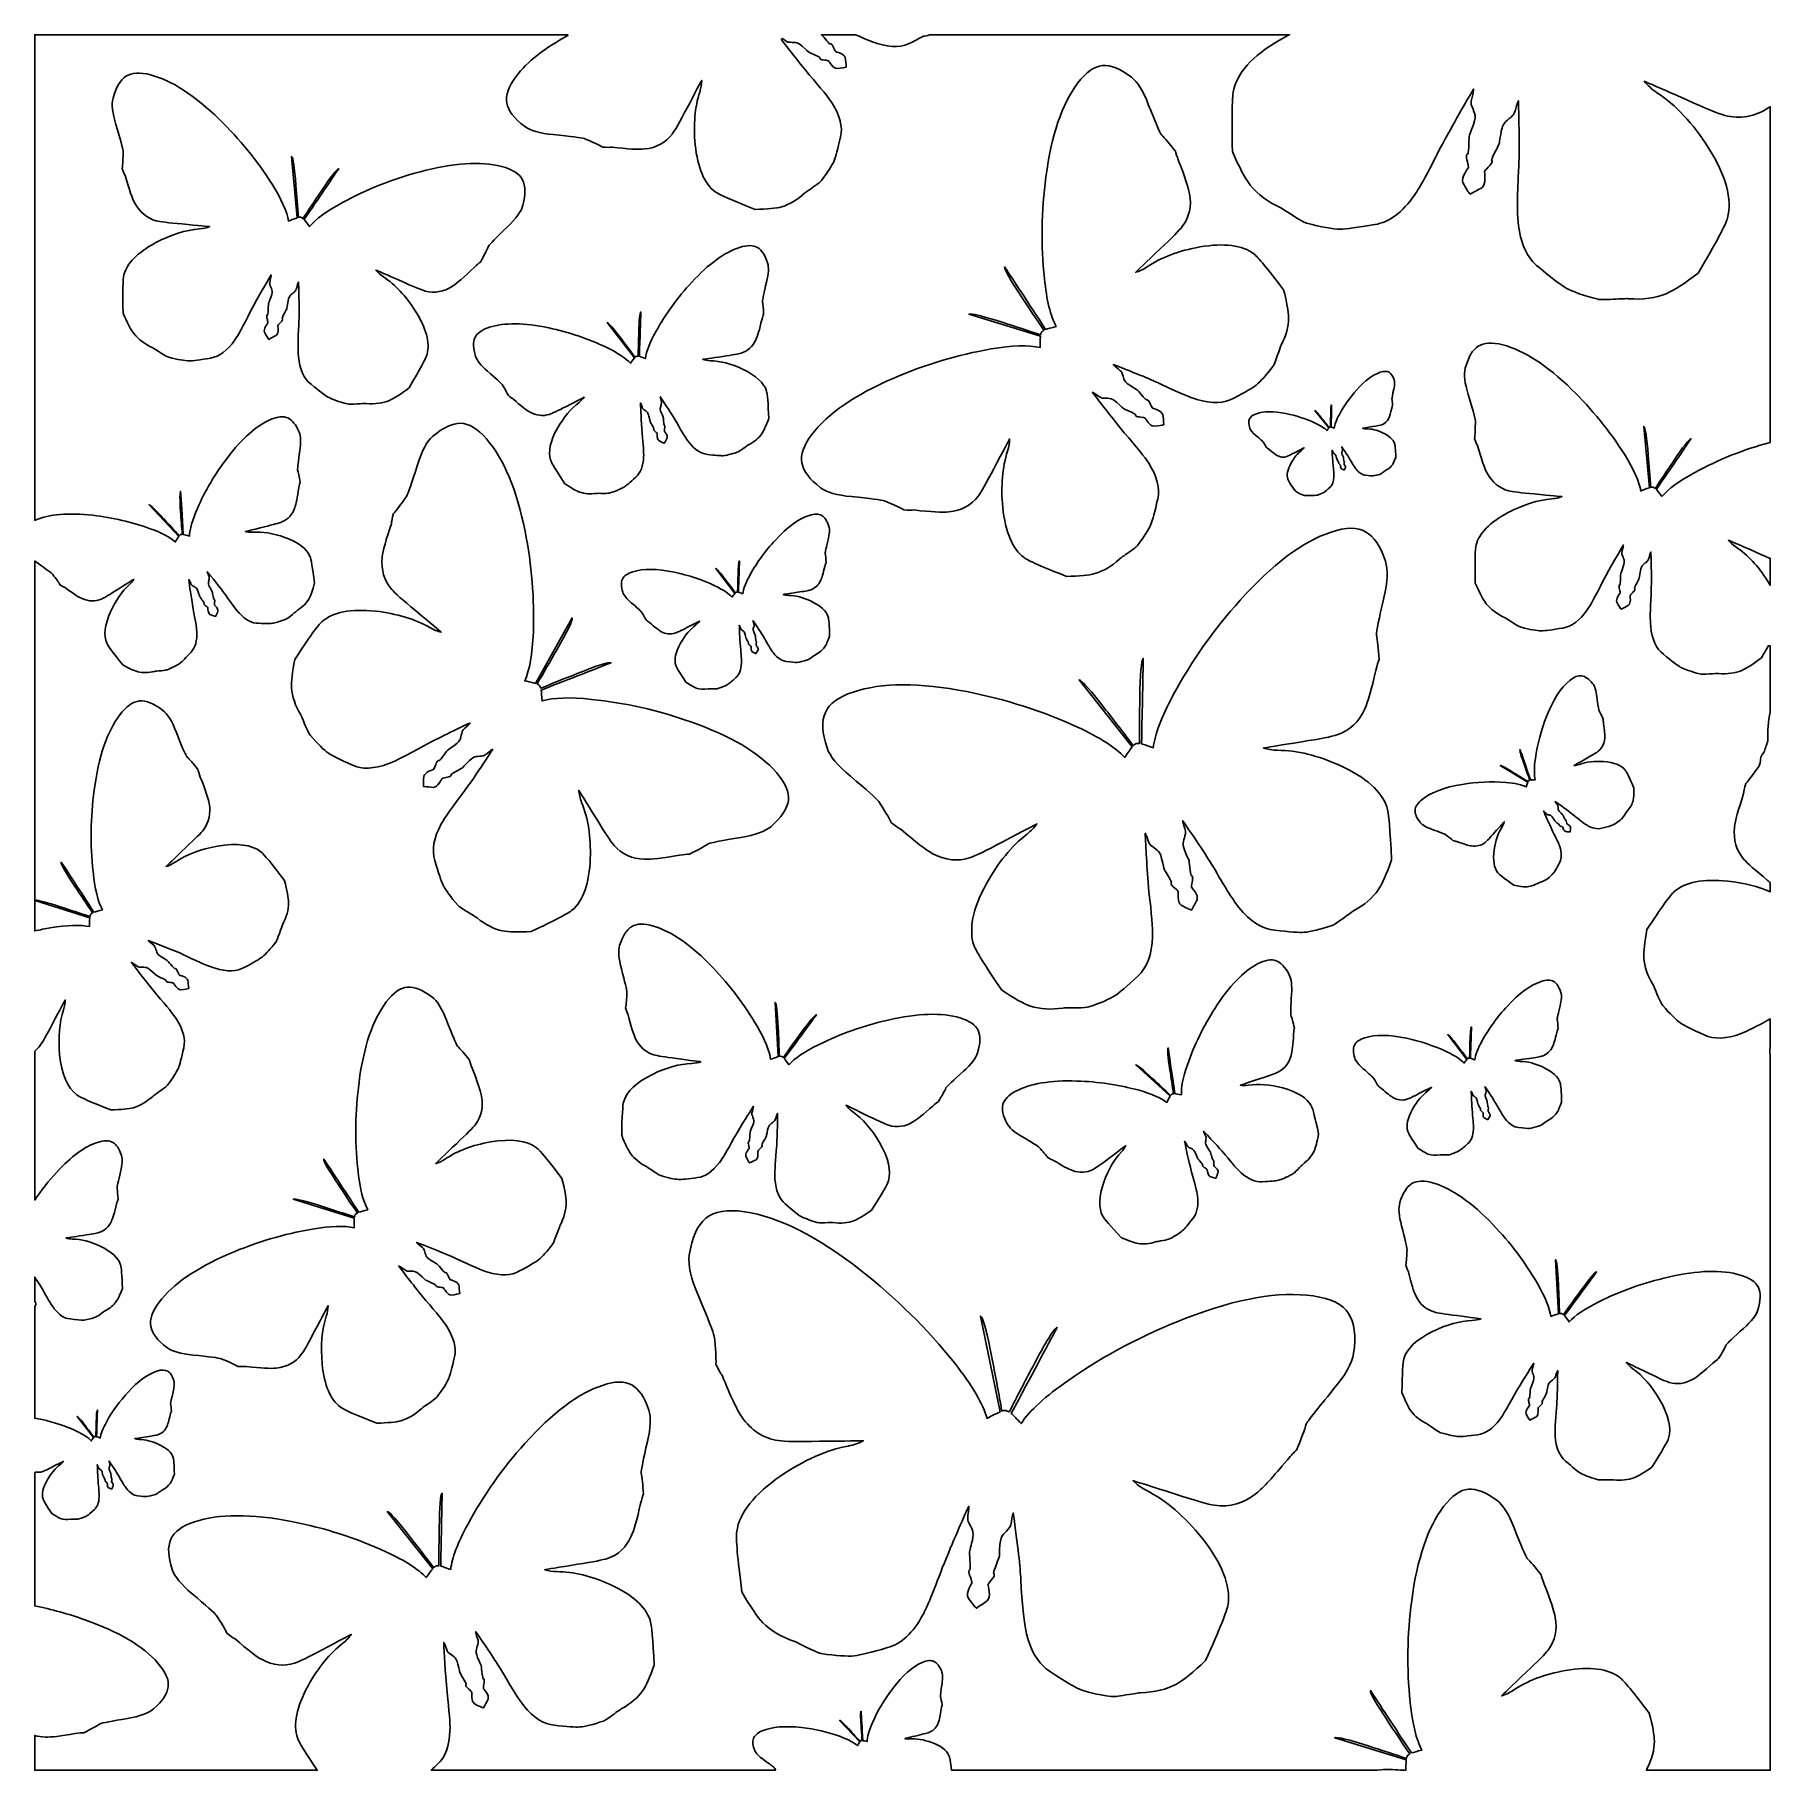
# Model space of a CAD drawing. Header units: centimetres. Extents: x -10.3 to 8.8, y -9.3 to 9.7.
import ezdxf

# ---------------------------------------------------------------- set-up
doc = ezdxf.new("R2010")
doc.units = ezdxf.units.CM
doc.header["$MEASUREMENT"] = 0
doc.layers.add('Camada 1', color=7, linetype='Continuous')

msp = doc.modelspace()

# ---------------------------------------------------------------- linework, layer by layer
at = {"layer": 'Camada 1'}
for points, knots in [([(7.60786, 4.64571), (7.6752, 4.72778), (7.79532, 4.81573), (7.96825, 4.90865), (7.96825, 4.90865), (8.22722, 5.05049), (8.50371, 5.16088), (8.7974, 5.24023), (8.7974, 5.24023), (8.7974, 5.24023), (8.7974, 8.92524), (8.7974, 8.92524), (8.7974, 8.92524), (8.79229, 8.9218), (8.78676, 8.91783), (8.78197, 8.91482), (8.78197, 8.91482), (8.62637, 8.81393), (8.46481, 8.78544), (8.2972, 8.82923), (8.2972, 8.82923), (8.23045, 8.84669), (8.0894, 8.90437), (7.87334, 9.00248), (7.87334, 9.00248), (7.59688, 9.12445), (7.4435, 9.1915), (7.41363, 9.20388), (7.41363, 9.20388), (7.44829, 9.16123), (7.49345, 9.11993), (7.54986, 9.08077), (7.54986, 9.08077), (7.75999, 8.94253), (7.94885, 8.7406), (8.11736, 8.4758), (8.11736, 8.4758), (8.31141, 8.16674), (8.38197, 7.90919), (8.32797, 7.70253), (8.32797, 7.70253), (8.30963, 7.63202), (8.20261, 7.43049), (8.00753, 7.09841), (8.00753, 7.09841), (7.85688, 6.98305), (7.73911, 6.90802), (7.65479, 6.87153), (7.65479, 6.87153), (7.53774, 6.82271), (7.39965, 6.80433), (7.24032, 6.8174), (7.24032, 6.8174), (7.21966, 6.81825), (7.16409, 6.81592), (7.07318, 6.81071), (7.07318, 6.81071), (6.98185, 6.80558), (6.92676, 6.80521), (6.90726, 6.81031), (6.90726, 6.81031), (6.74721, 6.85206), (6.6308, 6.89312), (6.55812, 6.93247), (6.55812, 6.93247), (6.50364, 6.96353), (6.40262, 7.04023), (6.25533, 7.1621), (6.25533, 7.1621), (6.12725, 7.26164), (6.05163, 7.42793), (6.02845, 7.65886), (6.02845, 7.65886), (6.01803, 7.76125), (6.01967, 7.9526), (6.03464, 8.23208), (6.03464, 8.23208), (6.04393, 8.36297), (6.04263, 8.61559), (6.03239, 8.98913), (6.03239, 8.98913), (6.02297, 8.97069), (6.01601, 8.95169), (6.01088, 8.93219), (6.01088, 8.93219), (5.99461, 8.86977), (5.98167, 8.83601), (5.97191, 8.8299), (5.97191, 8.8299), (5.94431, 8.804), (5.91857, 8.7813), (5.89481, 8.76251), (5.89481, 8.76251), (5.8711, 8.74378), (5.85425, 8.7065), (5.84372, 8.6507), (5.84372, 8.6507), (5.82784, 8.5587), (5.82144, 8.51666), (5.82356, 8.52473), (5.82356, 8.52473), (5.82046, 8.51285), (5.80615, 8.48345), (5.78144, 8.43549), (5.78144, 8.43549), (5.75636, 8.38816), (5.74196, 8.3563), (5.73802, 8.34109), (5.73802, 8.34109), (5.74461, 8.33527), (5.7463, 8.32619), (5.74318, 8.31426), (5.74318, 8.31426), (5.74016, 8.30283), (5.72625, 8.28457), (5.70106, 8.26013), (5.70106, 8.26013), (5.67746, 8.2369), (5.66415, 8.2197), (5.65989, 8.20782), (5.65989, 8.20782), (5.66235, 8.20994), (5.66402, 8.18565), (5.66521, 8.13466), (5.66521, 8.13466), (5.66693, 8.09251), (5.65592, 8.06026), (5.63357, 8.03661), (5.63357, 8.03661), (5.59388, 8.01343), (5.55007, 7.98973), (5.50194, 7.96523), (5.50194, 7.96523), (5.48538, 7.98174), (5.45934, 8.0241), (5.42256, 8.09173), (5.42256, 8.09173), (5.41409, 8.12343), (5.42068, 8.15679), (5.44283, 8.19275), (5.44283, 8.19275), (5.46879, 8.23657), (5.48212, 8.25694), (5.48326, 8.25395), (5.48326, 8.25395), (5.48532, 8.26641), (5.48212, 8.2879), (5.47294, 8.3197), (5.47294, 8.3197), (5.46289, 8.35336), (5.45963, 8.37608), (5.46262, 8.38754), (5.46262, 8.38754), (5.46572, 8.39942), (5.47164, 8.40651), (5.48027, 8.40834), (5.48027, 8.40834), (5.48427, 8.42358), (5.48723, 8.45843), (5.48853, 8.51198), (5.48853, 8.51198), (5.49038, 8.5659), (5.49229, 8.5985), (5.49544, 8.61043), (5.49544, 8.61043), (5.49327, 8.60231), (5.50777, 8.64234), (5.53941, 8.73018), (5.53941, 8.73018), (5.55745, 8.78397), (5.56201, 8.82448), (5.55232, 8.85197), (5.55232, 8.85197), (5.54272, 8.87943), (5.53039, 8.91211), (5.51515, 8.94918), (5.51515, 8.94918), (5.50962, 8.95923), (5.51494, 8.99503), (5.53121, 9.05745), (5.53121, 9.05745), (5.53629, 9.07692), (5.53902, 9.09708), (5.54029, 9.11759), (5.54029, 9.11759), (5.45298, 8.97403), (5.32889, 8.75413), (5.16826, 8.45825), (5.16826, 8.45825), (5.04422, 8.20732), (4.95257, 8.03939), (4.89344, 7.95517), (4.89344, 7.95517), (4.76035, 7.76507), (4.61502, 7.6564), (4.45833, 7.63127), (4.45833, 7.63127), (4.26651, 7.59793), (4.13898, 7.58084), (4.07627, 7.58039), (4.07627, 7.58039), (3.99319, 7.58169), (3.87196, 7.60267), (3.71197, 7.64447), (3.71197, 7.64447), (3.69244, 7.6496), (3.64643, 7.67424), (3.57497, 7.71789), (3.57497, 7.71789), (3.493, 7.77237), (3.44284, 7.80422), (3.42487, 7.81348), (3.42487, 7.81348), (3.28326, 7.87896), (3.17177, 7.96252), (3.08972, 8.06327), (3.08972, 8.06327), (3.03403, 8.13635), (2.96796, 8.25941), (2.89292, 8.43363), (2.89292, 8.43363), (2.88464, 8.81892), (2.89019, 9.04688), (2.90861, 9.11734), (2.90861, 9.11734), (2.96256, 9.32406), (3.14959, 9.51429), (3.47043, 9.68897), (3.47043, 9.68897), (3.48713, 9.69778), (3.50377, 9.7063), (3.52033, 9.71466), (3.52033, 9.71466), (3.52033, 9.71466), (-0.43233, 9.71463), (-0.43233, 9.71463), (-0.43233, 9.71463), (-0.45321, 9.70296), (-0.47615, 9.69852), (-0.4989, 9.69979), (-0.4989, 9.69979), (-0.53335, 9.68013), (-0.57444, 9.65759), (-0.62302, 9.63187), (-0.62302, 9.63187), (-0.72171, 9.57567), (-0.8495, 9.57123), (-1.0051, 9.61809), (-1.0051, 9.61809), (-1.05558, 9.63325), (-1.13543, 9.66548), (-1.2437, 9.71464), (-1.2437, 9.71464), (-1.2437, 9.71464), (-1.61703, 9.71463), (-1.61703, 9.71463), (-1.61703, 9.71463), (-1.60928, 9.70764), (-1.59528, 9.69185), (-1.57364, 9.66629), (-1.57364, 9.66629), (-1.5497, 9.63737), (-1.53297, 9.61954), (-1.52419, 9.6129), (-1.52419, 9.6129), (-1.51866, 9.61563), (-1.51234, 9.61428), (-1.50543, 9.60906), (-1.50543, 9.60906), (-1.49882, 9.60409), (-1.4908, 9.5902), (-1.4817, 9.56734), (-1.4817, 9.56734), (-1.473, 9.54586), (-1.46543, 9.53265), (-1.45889, 9.52673), (-1.45889, 9.52673), (-1.45958, 9.52887), (-1.44341, 9.52345), (-1.41013, 9.51059), (-1.41013, 9.51059), (-1.3824, 9.5004), (-1.36452, 9.48469), (-1.35518, 9.46384), (-1.35518, 9.46384), (-1.35081, 9.43198), (-1.34719, 9.3973), (-1.34425, 9.35959), (-1.34425, 9.35959), (-1.35933, 9.35329), (-1.39375, 9.34779), (-1.44733, 9.34207), (-1.44733, 9.34207), (-1.47014, 9.34509), (-1.4899, 9.35832), (-1.50723, 9.38223), (-1.50723, 9.38223), (-1.52863, 9.41078), (-1.53821, 9.42485), (-1.53599, 9.42478), (-1.53599, 9.42478), (-1.54348, 9.42946), (-1.55824, 9.43314), (-1.58131, 9.43571), (-1.58131, 9.43571), (-1.60578, 9.43825), (-1.62134, 9.44222), (-1.6279, 9.44719), (-1.6279, 9.44719), (-1.63481, 9.4524), (-1.6378, 9.45812), (-1.63668, 9.4642), (-1.63668, 9.4642), (-1.64549, 9.47084), (-1.66721, 9.48214), (-1.7015, 9.49727), (-1.7015, 9.49727), (-1.73587, 9.51293), (-1.75645, 9.52288), (-1.76336, 9.52809), (-1.76336, 9.52809), (-1.75865, 9.52452), (-1.78069, 9.54463), (-1.82906, 9.58863), (-1.82906, 9.58863), (-1.85901, 9.61472), (-1.88399, 9.62848), (-1.90431, 9.62959), (-1.90431, 9.62959), (-1.92468, 9.63073), (-1.9491, 9.6315), (-1.97712, 9.63155), (-1.97712, 9.63155), (-1.98514, 9.6307), (-2.00689, 9.64369), (-2.0429, 9.67095), (-2.0429, 9.67095), (-2.04406, 9.67185), (-2.04541, 9.67259), (-2.0466, 9.67344), (-2.0466, 9.67344), (-2.04991, 9.66963), (-2.05321, 9.66587), (-2.05647, 9.66201), (-2.05647, 9.66201), (-1.98683, 9.56866), (-1.8856, 9.44005), (-1.75249, 9.27572), (-1.75249, 9.27572), (-1.62335, 9.12829), (-1.53926, 9.02405), (-1.50058, 8.96325), (-1.50058, 8.96325), (-1.41327, 8.8263), (-1.38189, 8.70316), (-1.40758, 8.59508), (-1.40758, 8.59508), (-1.43737, 8.46205), (-1.4605, 8.37495), (-1.47698, 8.33431), (-1.47698, 8.33431), (-1.50005, 8.28089), (-1.54612, 8.20813), (-1.61594, 8.11579), (-1.61594, 8.11579), (-1.62449, 8.10455), (-1.65274, 8.08142), (-1.7001, 8.04681), (-1.7001, 8.04681), (-1.75725, 8.00839), (-1.79133, 7.98447), (-1.8021, 7.97535), (-1.8021, 7.97535), (-1.88237, 7.90127), (-1.9663, 7.85152), (-2.05343, 7.82544), (-2.05343, 7.82544), (-2.11561, 7.80896), (-2.21289, 7.79917), (-2.34569, 7.79726), (-2.34569, 7.79726), (-2.59715, 7.89505), (-2.74315, 7.95971), (-2.78379, 7.99046), (-2.78379, 7.99046), (-2.90306, 8.08071), (-2.97604, 8.25264), (-3.00316, 8.50695), (-3.00316, 8.50695), (-3.02361, 8.72769), (-3.00731, 8.92063), (-2.95339, 9.08554), (-2.95339, 9.08554), (-2.93955, 9.13123), (-2.93243, 9.17381), (-2.93183, 9.21228), (-2.93183, 9.21228), (-2.94122, 9.19474), (-2.9957, 9.09248), (-3.09479, 8.90557), (-3.09479, 8.90557), (-3.17268, 8.75579), (-3.22631, 8.66154), (-3.25521, 8.62334), (-3.25521, 8.62334), (-3.32675, 8.5288), (-3.42793, 8.47443), (-3.55882, 8.46025), (-3.55882, 8.46025), (-3.62452, 8.4534), (-3.74326, 8.4598), (-3.91561, 8.48046), (-3.91561, 8.48046), (-3.93926, 8.47718), (-3.97451, 8.4775), (-4.02121, 8.48086), (-4.02121, 8.48086), (-4.06542, 8.50697), (-4.1322, 8.53806), (-4.22184, 8.57436), (-4.22184, 8.57436), (-4.25343, 8.58402), (-4.36614, 8.59841), (-4.56048, 8.61799), (-4.56048, 8.61799), (-4.70923, 8.63159), (-4.8153, 8.66215), (-4.87824, 8.70977), (-4.87824, 8.70977), (-4.9909, 8.79505), (-5.05506, 8.87987), (-5.07096, 8.96451), (-5.07096, 8.96451), (-5.08657, 9.04891), (-5.0526, 9.14638), (-4.9692, 9.25658), (-4.9692, 9.25658), (-4.84635, 9.41888), (-4.65678, 9.56839), (-4.4013, 9.70582), (-4.4013, 9.70582), (-4.40172, 9.70873), (-4.40196, 9.71169), (-4.40217, 9.71466), (-4.40217, 9.71466), (-4.40217, 9.71466), (-10.2526, 9.71465), (-10.2526, 9.71465), (-10.2526, 9.71465), (-10.2526, 9.71465), (-10.2526, 4.38303), (-10.2526, 4.38303), (-10.2526, 4.38303), (-10.25059, 4.3839), (-10.24882, 4.38486), (-10.24678, 4.38573), (-10.24678, 4.38573), (-10.0925, 4.45169), (-9.88195, 4.46939), (-9.61461, 4.43949), (-9.61461, 4.43949), (-9.39699, 4.41475), (-9.18715, 4.36583), (-8.98485, 4.29286), (-8.98485, 4.29286), (-8.85629, 4.24537), (-8.76411, 4.19623), (-8.70855, 4.14602), (-8.70855, 4.14602), (-8.70151, 4.16039), (-8.68921, 4.18097), (-8.67196, 4.20735), (-8.67196, 4.20735), (-8.67196, 4.20735), (-8.9974, 4.55528), (-8.9974, 4.55528), (-8.9974, 4.55528), (-8.9819, 4.55425), (-8.9275, 4.50242), (-8.8341, 4.39997), (-8.8341, 4.39997), (-8.7778, 4.33875), (-8.72176, 4.27715), (-8.66696, 4.21505), (-8.66696, 4.21505), (-8.6627, 4.2187), (-8.65767, 4.22272), (-8.65217, 4.22714), (-8.65217, 4.22714), (-8.64651, 4.22746), (-8.64018, 4.22833), (-8.63323, 4.22947), (-8.63323, 4.22947), (-8.64006, 4.3121), (-8.64606, 4.39505), (-8.65125, 4.47815), (-8.65125, 4.47815), (-8.66096, 4.61637), (-8.66067, 4.69156), (-8.65069, 4.7035), (-8.65069, 4.7035), (-8.64368, 4.59822), (-8.63402, 4.44008), (-8.62143, 4.22894), (-8.62143, 4.22894), (-8.60675, 4.22547), (-8.58444, 4.21994), (-8.55436, 4.21195), (-8.55436, 4.21195), (-8.55227, 4.2868), (-8.52335, 4.38771), (-8.4671, 4.51424), (-8.4671, 4.51424), (-8.38188, 4.71019), (-8.27223, 4.89569), (-8.13822, 5.07079), (-8.13822, 5.07079), (-7.97688, 5.28399), (-7.81919, 5.42372), (-7.66493, 5.48968), (-7.66493, 5.48968), (-7.58476, 5.52394), (-7.52081, 5.52998), (-7.47324, 5.50765), (-7.47324, 5.50765), (-7.42559, 5.48513), (-7.38463, 5.43383), (-7.35026, 5.35345), (-7.35026, 5.35345), (-7.33108, 5.3086), (-7.32856, 5.24037), (-7.34259, 5.14901), (-7.34259, 5.14901), (-7.35984, 5.02939), (-7.36802, 4.95962), (-7.36698, 4.9392), (-7.36698, 4.9392), (-7.35835, 4.91041), (-7.34965, 4.86567), (-7.34079, 4.80479), (-7.34079, 4.80479), (-7.34476, 4.79198), (-7.34907, 4.77111), (-7.35399, 4.74237), (-7.35399, 4.74237), (-7.36886, 4.63516), (-7.38352, 4.56259), (-7.39743, 4.52417), (-7.39743, 4.52417), (-7.42394, 4.44837), (-7.47167, 4.39574), (-7.54068, 4.36627), (-7.54068, 4.36627), (-7.56814, 4.35452), (-7.6317, 4.33685), (-7.73171, 4.31309), (-7.73171, 4.31309), (-7.85868, 4.28153), (-7.92896, 4.26377), (-7.94248, 4.26004), (-7.94248, 4.26004), (-7.91933, 4.25467), (-7.8929, 4.2525), (-7.86318, 4.25409), (-7.86318, 4.25409), (-7.75457, 4.2625), (-7.63633, 4.24353), (-7.5084, 4.1976), (-7.5084, 4.1976), (-7.36002, 4.14328), (-7.26752, 4.07388), (-7.23114, 3.98879), (-7.23114, 3.98879), (-7.21873, 3.95979), (-7.2019, 3.86242), (-7.18055, 3.69695), (-7.18055, 3.69695), (-7.20153, 3.61752), (-7.2219, 3.56058), (-7.24109, 3.52571), (-7.24109, 3.52571), (-7.26821, 3.47795), (-7.3106, 3.43504), (-7.36862, 3.39723), (-7.36862, 3.39723), (-7.3759, 3.39202), (-7.39434, 3.37649), (-7.42405, 3.35061), (-7.42405, 3.35061), (-7.45395, 3.32463), (-7.47268, 3.30984), (-7.48072, 3.30645), (-7.48072, 3.30645), (-7.54655, 3.27827), (-7.59732, 3.26144), (-7.63262, 3.2556), (-7.63262, 3.2556), (-7.65953, 3.25176), (-7.71446, 3.25126), (-7.79722, 3.25391), (-7.79722, 3.25391), (-7.86749, 3.25399), (-7.93748, 3.29082), (-8.00669, 3.36374), (-8.00669, 3.36374), (-8.03743, 3.39605), (-8.08763, 3.46193), (-8.15666, 3.5616), (-8.15666, 3.5616), (-8.18822, 3.60883), (-8.25567, 3.69498), (-8.3583, 3.82012), (-8.3583, 3.82012), (-8.35663, 3.81131), (-8.35399, 3.80295), (-8.35055, 3.79493), (-8.35055, 3.79493), (-8.33957, 3.76921), (-8.33502, 3.75424), (-8.33677, 3.74958), (-8.33677, 3.74958), (-8.33934, 3.73336), (-8.34214, 3.71876), (-8.34529, 3.70603), (-8.34529, 3.70603), (-8.34844, 3.69336), (-8.34428, 3.67608), (-8.33309, 3.65422), (-8.33309, 3.65422), (-8.31415, 3.61853), (-8.30512, 3.60241), (-8.30661, 3.60575), (-8.30661, 3.60575), (-8.30452, 3.60086), (-8.30161, 3.58704), (-8.29732, 3.56403), (-8.29732, 3.56403), (-8.29335, 3.54114), (-8.28983, 3.52646), (-8.28716, 3.52019), (-8.28716, 3.52019), (-8.28332, 3.51995), (-8.28036, 3.51731), (-8.27824, 3.51241), (-8.27824, 3.51241), (-8.27623, 3.5077), (-8.27618, 3.49775), (-8.27829, 3.4827), (-8.27829, 3.4827), (-8.28035, 3.46743), (-8.28027, 3.45749), (-8.27818, 3.45262), (-8.27818, 3.45262), (-8.28027, 3.45751), (-8.27336, 3.45003), (-8.25725, 3.43024), (-8.25725, 3.43024), (-8.2455, 3.41627), (-8.24071, 3.40235), (-8.24209, 3.38828), (-8.24209, 3.38828), (-8.2495, 3.36984), (-8.25818, 3.3501), (-8.2682, 3.32893), (-8.2682, 3.32893), (-8.27823, 3.33017), (-8.29842, 3.33779), (-8.32892, 3.35118), (-8.32892, 3.35118), (-8.34024, 3.35981), (-8.34681, 3.37296), (-8.34876, 3.39113), (-8.34876, 3.39113), (-8.35196, 3.41642), (-8.35257, 3.42658), (-8.35048, 3.42169), (-8.35048, 3.42169), (-8.35257, 3.42658), (-8.35971, 3.43349), (-8.37215, 3.44257), (-8.37215, 3.44257), (-8.38453, 3.45143), (-8.39165, 3.45837), (-8.39366, 3.46305), (-8.39366, 3.46305), (-8.39578, 3.46797), (-8.39562, 3.47194), (-8.39316, 3.47488), (-8.39316, 3.47488), (-8.39586, 3.48112), (-8.40406, 3.49385), (-8.41782, 3.5125), (-8.41782, 3.5125), (-8.43153, 3.53147), (-8.43949, 3.54309), (-8.44161, 3.54803), (-8.44161, 3.54803), (-8.44018, 3.54467), (-8.44584, 3.56221), (-8.45833, 3.60068), (-8.45833, 3.60068), (-8.46643, 3.62388), (-8.47563, 3.63894), (-8.48619, 3.64579), (-8.48619, 3.64579), (-8.49677, 3.65264), (-8.50969, 3.66058), (-8.52471, 3.66918), (-8.52471, 3.66918), (-8.52926, 3.67119), (-8.53696, 3.68482), (-8.54797, 3.71053), (-8.54797, 3.71053), (-8.55138, 3.71855), (-8.5558, 3.72617), (-8.5608, 3.73355), (-8.5608, 3.73355), (-8.5526, 3.66124), (-8.53672, 3.55305), (-8.5132, 3.40917), (-8.5132, 3.40917), (-8.48907, 3.29037), (-8.47589, 3.20854), (-8.47378, 3.16403), (-8.47378, 3.16403), (-8.46889, 3.0637), (-8.48984, 2.98792), (-8.53678, 2.93773), (-8.53678, 2.93773), (-8.59359, 2.87545), (-8.63272, 2.83573), (-8.65407, 2.81896), (-8.65407, 2.81896), (-8.68283, 2.79734), (-8.72993, 2.77239), (-8.79575, 2.74424), (-8.79575, 2.74424), (-8.80379, 2.7408), (-8.82607, 2.73707), (-8.86211, 2.733), (-8.86211, 2.733), (-8.90458, 2.72988), (-8.93024, 2.7275), (-8.93881, 2.72591), (-8.93881, 2.72591), (-9.00466, 2.71075), (-9.06502, 2.7098), (-9.11981, 2.7225), (-9.11981, 2.7225), (-9.15828, 2.73274), (-9.21353, 2.75732), (-9.28544, 2.79703), (-9.28544, 2.79703), (-9.39051, 2.9267), (-9.44908, 3.00621), (-9.46147, 3.03521), (-9.46147, 3.03521), (-9.49785, 3.1203), (-9.4843, 3.23502), (-9.42086, 3.37994), (-9.42086, 3.37994), (-9.36413, 3.50482), (-9.29619, 3.60343), (-9.2166, 3.67545), (-9.2166, 3.67545), (-9.19514, 3.69574), (-9.17826, 3.71641), (-9.16614, 3.73689), (-9.16614, 3.73689), (-9.17656, 3.73033), (-9.23721, 3.69215), (-9.34775, 3.62214), (-9.34775, 3.62214), (-9.43554, 3.56557), (-9.49327, 3.53139), (-9.5205, 3.51975), (-9.5205, 3.51975), (-9.58792, 3.49096), (-9.65898, 3.49279), (-9.73362, 3.52531), (-9.73362, 3.52531), (-9.77101, 3.54177), (-9.83284, 3.58167), (-9.91907, 3.64564), (-9.91907, 3.64564), (-9.93275, 3.65112), (-9.95159, 3.66212), (-9.97564, 3.67821), (-9.97564, 3.67821), (-9.99138, 3.70578), (-10.01774, 3.74301), (-10.05475, 3.79), (-10.05475, 3.79), (-10.06875, 3.80487), (-10.12486, 3.8472), (-10.22326, 3.91732), (-10.22326, 3.91732), (-10.23366, 3.92457), (-10.24337, 3.93174), (-10.25271, 3.93886), (-10.25271, 3.93886), (-10.25271, 3.93886), (-10.25271, 0.21853), (-10.25271, 0.21853), (-10.25271, 0.21853), (-10.21035, 0.21451), (-10.11764, 0.18932), (-9.97416, 0.14294), (-9.97416, 0.14294), (-9.86478, 0.10812), (-9.75548, 0.07267), (-9.64729, 0.03578), (-9.64729, 0.03578), (-9.6447, 0.04306), (-9.64144, 0.05128), (-9.63792, 0.06039), (-9.63792, 0.06039), (-9.63133, 0.06468), (-9.62432, 0.07005), (-9.61675, 0.07613), (-9.61675, 0.07613), (-9.68147, 0.17048), (-9.7455, 0.26576), (-9.80855, 0.36183), (-9.80855, 0.36183), (-9.91478, 0.52077), (-9.96592, 0.61112), (-9.96214, 0.63221), (-9.96214, 0.63221), (-9.88171, 0.51085), (-9.7619, 0.32797), (-9.60223, 0.0836), (-9.60223, 0.0836), (-9.58231, 0.08953), (-9.55177, 0.09815), (-9.51026, 0.10913), (-9.51026, 0.10913), (-9.559, 0.20023), (-9.59337, 0.34101), (-9.61257, 0.53111), (-9.61257, 0.53111), (-9.64453, 0.82422), (-9.64014, 1.12153), (-9.59939, 1.42302), (-9.59939, 1.42302), (-9.55198, 1.78889), (-9.45868, 2.06426), (-9.31896, 2.24886), (-9.31896, 2.24886), (-9.24636, 2.3448), (-9.17386, 2.39578), (-9.10158, 2.40158), (-9.10158, 2.40158), (-9.02908, 2.40722), (-8.94487, 2.37372), (-8.84864, 2.30096), (-8.84864, 2.30096), (-8.79498, 2.26032), (-8.74521, 2.18028), (-8.69955, 2.06125), (-8.69955, 2.06125), (-8.63835, 1.90615), (-8.60038, 1.81693), (-8.58517, 1.79317), (-8.58517, 1.79317), (-8.55514, 1.76454), (-8.5141, 1.71692), (-8.46182, 1.65003), (-8.46182, 1.65003), (-8.45785, 1.63191), (-8.4487, 1.60399), (-8.43489, 1.56621), (-8.43489, 1.56621), (-8.37935, 1.42754), (-8.34723, 1.33057), (-8.33763, 1.27501), (-8.33763, 1.27501), (-8.3175, 1.16605), (-8.33869, 1.07033), (-8.40113, 0.98778), (-8.40113, 0.98778), (-8.426, 0.95492), (-8.49014, 0.8902), (-8.59364, 0.79334), (-8.59364, 0.79334), (-8.72421, 0.66859), (-8.79626, 0.59919), (-8.80991, 0.58554), (-8.80991, 0.58554), (-8.77848, 0.59491), (-8.74535, 0.61044), (-8.71082, 0.63266), (-8.71082, 0.63266), (-8.58647, 0.71709), (-8.43176, 0.77524), (-8.24708, 0.80779), (-8.24708, 0.80779), (-8.03211, 0.84428), (-7.87378, 0.82438), (-7.77197, 0.74736), (-7.77197, 0.74736), (-7.73723, 0.72109), (-7.65039, 0.61594), (-7.51162, 0.43229), (-7.51162, 0.43229), (-7.48238, 0.32275), (-7.4678, 0.24057), (-7.46693, 0.18567), (-7.46693, 0.18567), (-7.46672, 0.10989), (-7.48818, 0.02946), (-7.53183, -0.05555), (-7.53183, -0.05555), (-7.53694, -0.06679), (-7.54842, -0.09799), (-7.56628, -0.14937), (-7.56628, -0.14937), (-7.58435, -0.20099), (-7.59665, -0.2315), (-7.60401, -0.2411), (-7.60401, -0.2411), (-7.66365, -0.31992), (-7.71291, -0.37485), (-7.75122, -0.40596), (-7.75122, -0.40596), (-7.78083, -0.42895), (-7.84628, -0.46716), (-7.94722, -0.52066), (-7.94722, -0.52066), (-8.03149, -0.56863), (-8.14058, -0.57244), (-8.27337, -0.53243), (-8.27337, -0.53243), (-8.33232, -0.51473), (-8.43754, -0.47012), (-8.58846, -0.39797), (-8.58846, -0.39797), (-8.65863, -0.36299), (-8.79838, -0.30592), (-9.007, -0.22626), (-9.007, -0.22626), (-8.99896, -0.23563), (-8.99004, -0.24383), (-8.98044, -0.2511), (-8.98044, -0.2511), (-8.9497, -0.27436), (-8.93401, -0.2892), (-8.93289, -0.29595), (-8.93289, -0.29595), (-8.92487, -0.31712), (-8.91823, -0.33656), (-8.91328, -0.35392), (-8.91328, -0.35392), (-8.90839, -0.3713), (-8.89161, -0.38916), (-8.86322, -0.40766), (-8.86322, -0.40766), (-8.81607, -0.43748), (-8.7943, -0.4506), (-8.79826, -0.44761), (-8.79826, -0.44761), (-8.79239, -0.45203), (-8.77945, -0.46663), (-8.75863, -0.49124), (-8.75863, -0.49124), (-8.7382, -0.51593), (-8.72392, -0.53117), (-8.71643, -0.53683), (-8.71643, -0.53683), (-8.71169, -0.5345), (-8.70627, -0.53564), (-8.70042, -0.54011), (-8.70042, -0.54011), (-8.69476, -0.54434), (-8.68791, -0.5562), (-8.68013, -0.57572), (-8.68013, -0.57572), (-8.67272, -0.59406), (-8.66624, -0.60533), (-8.66068, -0.61041), (-8.66068, -0.61041), (-8.66126, -0.60861), (-8.6475, -0.61319), (-8.61903, -0.62419), (-8.61903, -0.62419), (-8.59535, -0.63287), (-8.58011, -0.64628), (-8.57215, -0.66409), (-8.57215, -0.66409), (-8.56842, -0.69126), (-8.56535, -0.72087), (-8.56281, -0.75307), (-8.56281, -0.75307), (-8.5757, -0.75844), (-8.60509, -0.76312), (-8.65078, -0.76799), (-8.65078, -0.76799), (-8.67025, -0.7654), (-8.68713, -0.75415), (-8.70195, -0.7337), (-8.70195, -0.7337), (-8.72021, -0.70933), (-8.72841, -0.69729), (-8.7265, -0.69737), (-8.7265, -0.69737), (-8.7329, -0.69337), (-8.74547, -0.6902), (-8.76516, -0.68803), (-8.76516, -0.68803), (-8.78606, -0.68589), (-8.79934, -0.6825), (-8.80495, -0.67824), (-8.80495, -0.67824), (-8.81082, -0.67377), (-8.81336, -0.6689), (-8.81241, -0.66371), (-8.81241, -0.66371), (-8.81992, -0.65802), (-8.83847, -0.64839), (-8.86776, -0.63548), (-8.86776, -0.63548), (-8.89708, -0.62212), (-8.91467, -0.61365), (-8.92057, -0.60921), (-8.92057, -0.60921), (-8.91655, -0.61223), (-8.93533, -0.59508), (-8.97664, -0.55754), (-8.97664, -0.55754), (-9.00223, -0.53526), (-9.0235, -0.52354), (-9.04091, -0.52259), (-9.04091, -0.52259), (-9.05827, -0.52161), (-9.07912, -0.52092), (-9.10306, -0.52092), (-9.10306, -0.52092), (-9.10991, -0.52163), (-9.12849, -0.51055), (-9.1592, -0.48729), (-9.1592, -0.48729), (-9.16878, -0.48007), (-9.17933, -0.47393), (-9.19037, -0.4685), (-9.19037, -0.4685), (-9.13105, -0.54957), (-9.03794, -0.66834), (-8.91131, -0.82466), (-8.91131, -0.82466), (-8.80108, -0.9505), (-8.7293, -1.03948), (-8.69628, -1.09139), (-8.69628, -1.09139), (-8.62177, -1.20828), (-8.595, -1.31338), (-8.6169, -1.40564), (-8.6169, -1.40564), (-8.64233, -1.5192), (-8.66206, -1.59357), (-8.67614, -1.62823), (-8.67614, -1.62823), (-8.6958, -1.67384), (-8.73512, -1.73592), (-8.79475, -1.81479), (-8.79475, -1.81479), (-8.80203, -1.82437), (-8.82616, -1.84411), (-8.86661, -1.87366), (-8.86661, -1.87366), (-8.9154, -1.90644), (-8.94445, -1.92689), (-8.95368, -1.93465), (-8.95368, -1.93465), (-9.02218, -1.99791), (-9.0938, -2.04038), (-9.16818, -2.06263), (-9.16818, -2.06263), (-9.22126, -2.07671), (-9.30431, -2.08507), (-9.41768, -2.08668), (-9.41768, -2.08668), (-9.63231, -2.00323), (-9.75693, -1.94804), (-9.79164, -1.92177), (-9.79164, -1.92177), (-9.89345, -1.84475), (-9.95573, -1.69799), (-9.97889, -1.48089), (-9.97889, -1.48089), (-9.99635, -1.29248), (-9.98244, -1.12778), (-9.9364, -0.98702), (-9.9364, -0.98702), (-9.92457, -0.94799), (-9.91851, -0.91167), (-9.91801, -0.87886), (-9.91801, -0.87886), (-9.92603, -0.89384), (-9.97251, -0.98112), (-10.0571, -1.14067), (-10.0571, -1.14067), (-10.12359, -1.26852), (-10.16936, -1.34898), (-10.19402, -1.38157), (-10.19402, -1.38157), (-10.2114, -1.40454), (-10.23109, -1.42441), (-10.2526, -1.44182), (-10.2526, -1.44182), (-10.2526, -1.44182), (-10.25266, -3.0771), (-10.25266, -3.0771), (-10.25266, -3.0771), (-10.18162, -2.96934), (-10.10116, -2.86665), (-10.01086, -2.76939), (-10.01086, -2.76939), (-9.85248, -2.59688), (-9.70336, -2.48816), (-9.56334, -2.44348), (-9.56334, -2.44348), (-9.49061, -2.42025), (-9.43433, -2.42033), (-9.39469, -2.44374), (-9.39469, -2.44374), (-9.35503, -2.46734), (-9.32357, -2.5155), (-9.30031, -2.58844), (-9.30031, -2.58844), (-9.28729, -2.62916), (-9.29076, -2.68888), (-9.31063, -2.76735), (-9.31063, -2.76735), (-9.33561, -2.87019), (-9.34854, -2.93036), (-9.34931, -2.94827), (-9.34931, -2.94827), (-9.34423, -2.97409), (-9.34031, -3.01381), (-9.33767, -3.06762), (-9.33767, -3.06762), (-9.34222, -3.07849), (-9.3477, -3.0963), (-9.35437, -3.12099), (-9.35437, -3.12099), (-9.37625, -3.21322), (-9.39504, -3.2753), (-9.41038, -3.30765), (-9.41038, -3.30765), (-9.43978, -3.37152), (-9.48579, -3.41343), (-9.54839, -3.43343), (-9.54839, -3.43343), (-9.57331, -3.44139), (-9.63025, -3.45153), (-9.71939, -3.46391), (-9.71939, -3.46391), (-9.83274, -3.4809), (-9.8955, -3.49055), (-9.90759, -3.49264), (-9.90759, -3.49264), (-9.88785, -3.49925), (-9.86499, -3.50333), (-9.83896, -3.50441), (-9.83896, -3.50441), (-9.74355, -3.5061), (-9.64203, -3.53248), (-9.53429, -3.58318), (-9.53429, -3.58318), (-9.40941, -3.64287), (-9.3345, -3.71108), (-9.3099, -3.78829), (-9.3099, -3.78829), (-9.30149, -3.81459), (-9.29487, -3.90092), (-9.29003, -4.04695), (-9.29003, -4.04695), (-9.3149, -4.11447), (-9.33742, -4.16241), (-9.35705, -4.19123), (-9.35705, -4.19123), (-9.38462, -4.23063), (-9.42515, -4.26455), (-9.47892, -4.29264), (-9.47892, -4.29264), (-9.48569, -4.29661), (-9.50302, -4.30859), (-9.5311, -4.3287), (-9.5311, -4.3287), (-9.55933, -4.34891), (-9.57687, -4.36016), (-9.5842, -4.36249), (-9.5842, -4.36249), (-9.64397, -4.38159), (-9.68961, -4.39204), (-9.72088, -4.39421), (-9.72088, -4.39421), (-9.74467, -4.39529), (-9.79258, -4.39122), (-9.86455, -4.38201), (-9.86455, -4.38201), (-9.92577, -4.37611), (-9.98377, -4.33819), (-10.03806, -4.26885), (-10.03806, -4.26885), (-10.06219, -4.23816), (-10.10048, -4.17651), (-10.15239, -4.08385), (-10.15239, -4.08385), (-10.17009, -4.05099), (-10.20361, -3.9973), (-10.25269, -3.92282), (-10.25269, -3.92282), (-10.25269, -3.92282), (-10.25269, -4.18754), (-10.25269, -4.18754), (-10.25269, -4.18754), (-10.25208, -4.18847), (-10.25166, -4.18907), (-10.251, -4.19005), (-10.251, -4.19005), (-10.24187, -4.20323), (-10.23888, -4.21577), (-10.24124, -4.22794), (-10.24124, -4.22794), (-10.24479, -4.23477), (-10.24867, -4.24188), (-10.2527, -4.24913), (-10.2527, -4.24913), (-10.2527, -4.24913), (-10.2527, -5.47201), (-10.2527, -5.47201), (-10.2527, -5.47201), (-10.2268, -5.4759), (-10.20034, -5.48042), (-10.17258, -5.48624), (-10.17258, -5.48624), (-10.04021, -5.51423), (-9.914, -5.55659), (-9.79383, -5.61335), (-9.79383, -5.61335), (-9.71758, -5.6501), (-9.66376, -5.68571), (-9.63251, -5.71982), (-9.63251, -5.71982), (-9.62732, -5.71141), (-9.61859, -5.69947), (-9.6064, -5.68426), (-9.6064, -5.68426), (-9.6064, -5.68426), (-9.78616, -5.45121), (-9.78616, -5.45121), (-9.78616, -5.45121), (-9.77669, -5.45272), (-9.74629, -5.48783), (-9.69485, -5.55628), (-9.69485, -5.55628), (-9.66379, -5.59724), (-9.63296, -5.63841), (-9.60288, -5.67981), (-9.60288, -5.67981), (-9.60008, -5.67783), (-9.59672, -5.67566), (-9.59309, -5.67322), (-9.59309, -5.67322), (-9.5896, -5.67335), (-9.58563, -5.67319), (-9.58132, -5.6729), (-9.58132, -5.6729), (-9.58066, -5.62168), (-9.57952, -5.57029), (-9.5778, -5.51889), (-9.5778, -5.51889), (-9.57568, -5.43338), (-9.57108, -5.3871), (-9.56423, -5.38038), (-9.56423, -5.38038), (-9.56608, -5.44549), (-9.56944, -5.54334), (-9.57402, -5.67396), (-9.57402, -5.67396), (-9.56521, -5.67695), (-9.55185, -5.68163), (-9.53378, -5.68833), (-9.53378, -5.68833), (-9.52814, -5.64242), (-9.50441, -5.58202), (-9.46242, -5.50751), (-9.46242, -5.50751), (-9.39852, -5.39199), (-9.32018, -5.28431), (-9.2275, -5.18451), (-9.2275, -5.18451), (-9.11579, -5.06288), (-9.01059, -4.98613), (-8.91188, -4.95464), (-8.91188, -4.95464), (-8.86058, -4.93824), (-8.82089, -4.93829), (-8.79292, -4.95483), (-8.79292, -4.95483), (-8.76493, -4.97147), (-8.74275, -5.00547), (-8.72632, -5.05685), (-8.72632, -5.05685), (-8.71714, -5.08561), (-8.71957, -5.12773), (-8.73354, -5.18306), (-8.73354, -5.18306), (-8.75119, -5.25564), (-8.76034, -5.29807), (-8.76085, -5.31067), (-8.76085, -5.31067), (-8.75728, -5.32887), (-8.75455, -5.35689), (-8.75265, -5.39489), (-8.75265, -5.39489), (-8.75583, -5.40251), (-8.75971, -5.4151), (-8.7644, -5.43251), (-8.7644, -5.43251), (-8.77985, -5.4976), (-8.79308, -5.54133), (-8.80393, -5.56417), (-8.80393, -5.56417), (-8.82465, -5.60923), (-8.85708, -5.63878), (-8.90124, -5.65291), (-8.90124, -5.65291), (-8.91883, -5.65852), (-8.959, -5.66566), (-9.02186, -5.67442), (-9.02186, -5.67442), (-9.10182, -5.68641), (-9.14606, -5.69321), (-9.15463, -5.69469), (-9.15463, -5.69469), (-9.14071, -5.69935), (-9.12455, -5.7022), (-9.10621, -5.703), (-9.10621, -5.703), (-9.03893, -5.70419), (-8.9673, -5.72282), (-8.89134, -5.75856), (-8.89134, -5.75856), (-8.80326, -5.80068), (-8.75042, -5.84878), (-8.73304, -5.90323), (-8.73304, -5.90323), (-8.72711, -5.9218), (-8.72246, -5.98268), (-8.71907, -6.08569), (-8.71907, -6.08569), (-8.73661, -6.13329), (-8.75251, -6.16716), (-8.7663, -6.18745), (-8.7663, -6.18745), (-8.7858, -6.21526), (-8.81437, -6.23915), (-8.85226, -6.25902), (-8.85226, -6.25902), (-8.85708, -6.26177), (-8.8693, -6.27026), (-8.88912, -6.28447), (-8.88912, -6.28447), (-8.90902, -6.29865), (-8.92143, -6.30664), (-8.92656, -6.30826), (-8.92656, -6.30826), (-8.96871, -6.32173), (-9.00091, -6.32914), (-9.02295, -6.33064), (-9.02295, -6.33064), (-9.03978, -6.33143), (-9.07356, -6.32852), (-9.12429, -6.32204), (-9.12429, -6.32204), (-9.16752, -6.31791), (-9.20843, -6.29111), (-9.24669, -6.24224), (-9.24669, -6.24224), (-9.26373, -6.2206), (-9.29072, -6.17707), (-9.32734, -6.11175), (-9.32734, -6.11175), (-9.34398, -6.08082), (-9.38042, -6.02393), (-9.43619, -5.94091), (-9.43619, -5.94091), (-9.43566, -5.94641), (-9.43452, -5.95171), (-9.43288, -5.95689), (-9.43288, -5.95689), (-9.42764, -5.97335), (-9.42574, -5.98282), (-9.42706, -5.9856), (-9.42706, -5.9856), (-9.42957, -5.99539), (-9.43217, -6.00423), (-9.43481, -6.01185), (-9.43481, -6.01185), (-9.43754, -6.0195), (-9.43597, -6.03032), (-9.43036, -6.04445), (-9.43036, -6.04445), (-9.42081, -6.06752), (-9.4162, -6.07795), (-9.41689, -6.07583), (-9.41689, -6.07583), (-9.41588, -6.07895), (-9.41493, -6.08763), (-9.41364, -6.10202), (-9.41364, -6.10202), (-9.41253, -6.11631), (-9.41126, -6.12554), (-9.40996, -6.12954), (-9.40996, -6.12954), (-9.40763, -6.12994), (-9.40596, -6.13174), (-9.40496, -6.13488), (-9.40496, -6.13488), (-9.40398, -6.13787), (-9.40454, -6.14401), (-9.40671, -6.15311), (-9.40671, -6.15311), (-9.40888, -6.1624), (-9.40941, -6.16851), (-9.40838, -6.17163), (-9.40838, -6.17163), (-9.40939, -6.16851), (-9.4056, -6.17348), (-9.39682, -6.18663), (-9.39682, -6.18663), (-9.39042, -6.19589), (-9.3883, -6.20475), (-9.38997, -6.21333), (-9.38997, -6.21333), (-9.39563, -6.2242), (-9.40209, -6.23587), (-9.4095, -6.24828), (-9.4095, -6.24828), (-9.41559, -6.2469), (-9.42757, -6.24106), (-9.44554, -6.23106), (-9.44554, -6.23106), (-9.45202, -6.22508), (-9.45528, -6.21659), (-9.45541, -6.20534), (-9.45541, -6.20534), (-9.45589, -6.18957), (-9.4557, -6.18327), (-9.45467, -6.1864), (-9.45467, -6.1864), (-9.4557, -6.18328), (-9.45964, -6.17859), (-9.46681, -6.1723), (-9.46681, -6.1723), (-9.47387, -6.16614), (-9.47784, -6.16145), (-9.4788, -6.15846), (-9.4788, -6.15846), (-9.47983, -6.15534), (-9.47946, -6.15285), (-9.47779, -6.15124), (-9.47779, -6.15124), (-9.47909, -6.14724), (-9.4834, -6.13894), (-9.49075, -6.12661), (-9.49075, -6.12661), (-9.49805, -6.11417), (-9.50231, -6.10655), (-9.50332, -6.10338), (-9.50332, -6.10338), (-9.50263, -6.10552), (-9.50509, -6.09441), (-9.51052, -6.07002), (-9.51052, -6.07002), (-9.51409, -6.05523), (-9.51888, -6.04544), (-9.52499, -6.04065), (-9.52499, -6.04065), (-9.5311, -6.03578), (-9.53859, -6.03017), (-9.54732, -6.02401), (-9.54732, -6.02401), (-9.55002, -6.0225), (-9.55393, -6.01364), (-9.5592, -5.99718), (-9.5592, -5.99718), (-9.56081, -5.99207), (-9.56309, -5.98713), (-9.56574, -5.98228), (-9.56574, -5.98228), (-9.56495, -6.02729), (-9.56151, -6.09473), (-9.5555, -6.18461), (-9.5555, -6.18461), (-9.54756, -6.25906), (-9.54428, -6.31015), (-9.54558, -6.33767), (-9.54558, -6.33767), (-9.54849, -6.39969), (-9.56579, -6.44504), (-9.59762, -6.47314), (-9.59762, -6.47314), (-9.6362, -6.50812), (-9.6626, -6.53026), (-9.6767, -6.53931), (-9.6767, -6.53931), (-9.69564, -6.5509), (-9.72607, -6.56352), (-9.76819, -6.57699), (-9.76819, -6.57699), (-9.77335, -6.57863), (-9.78727, -6.57964), (-9.80965, -6.58001), (-9.80965, -6.58001), (-9.83598, -6.57943), (-9.8519, -6.57943), (-9.8573, -6.57985), (-9.8573, -6.57985), (-9.89868, -6.5853), (-9.93583, -6.58242), (-9.9688, -6.57133), (-9.9688, -6.57133), (-9.99185, -6.56284), (-10.02442, -6.54442), (-10.0663, -6.51579), (-10.0663, -6.51579), (-10.12332, -6.42985), (-10.15467, -6.37752), (-10.1606, -6.35897), (-10.1606, -6.35897), (-10.17801, -6.30452), (-10.1629, -6.23475), (-10.11541, -6.14934), (-10.11541, -6.14934), (-10.07318, -6.07587), (-10.02561, -6.01922), (-9.97248, -5.97956), (-9.97248, -5.97956), (-9.95809, -5.96832), (-9.94647, -5.95662), (-9.93782, -5.94474), (-9.93782, -5.94474), (-9.94462, -5.94813), (-9.98412, -5.9681), (-10.05627, -6.00469), (-10.05627, -6.00469), (-10.11358, -6.03427), (-10.15107, -6.05192), (-10.16851, -6.05753), (-10.16851, -6.05753), (-10.19306, -6.06536), (-10.21778, -6.06655), (-10.24262, -6.062), (-10.24262, -6.062), (-10.24587, -6.06422), (-10.24923, -6.06623), (-10.25265, -6.06816), (-10.25265, -6.06816), (-10.25265, -6.06816), (-10.25265, -7.52951), (-10.25265, -7.52951), (-10.25265, -7.52951), (-10.2526, -7.52988), (-10.2526, -7.53028), (-10.25254, -7.53067), (-10.25254, -7.53067), (-10.06775, -7.568), (-9.88421, -7.61878), (-9.70199, -7.68365), (-9.70199, -7.68365), (-9.32975, -7.81393), (-9.06228, -7.97223), (-8.89996, -8.15905), (-8.89996, -8.15905), (-8.81561, -8.25615), (-8.77828, -8.34325), (-8.78815, -8.42011), (-8.78815, -8.42011), (-8.79823, -8.49718), (-8.85181, -8.57788), (-8.94918, -8.66247), (-8.94918, -8.66247), (-9.0035, -8.70965), (-9.09819, -8.74401), (-9.23279, -8.76555), (-9.23279, -8.76555), (-9.40853, -8.79534), (-9.51023, -8.8154), (-9.53844, -8.82609), (-9.53844, -8.82609), (-9.57498, -8.85117), (-9.63382, -8.88358), (-9.71534, -8.92356), (-9.71534, -8.92356), (-9.73516, -8.92372), (-9.76638, -8.92713), (-9.80898, -8.93322), (-9.80898, -8.93322), (-9.96627, -8.96076), (-10.07475, -8.97296), (-10.13505, -8.97076), (-10.13505, -8.97076), (-10.1772, -8.9697), (-10.21633, -8.9633), (-10.25268, -8.952), (-10.25268, -8.952), (-10.25268, -8.952), (-10.25268, -9.33546), (-10.25268, -9.33546), (-10.25268, -9.33546), (-10.25268, -9.33546), (-7.15132, -9.33548), (-7.15132, -9.33548), (-7.15132, -9.33548), (-7.28057, -9.144), (-7.35272, -9.0252), (-7.36783, -8.98001), (-7.36783, -8.98001), (-7.4172, -8.83245), (-7.37886, -8.64198), (-7.25268, -8.40764), (-7.25268, -8.40764), (-7.14055, -8.20611), (-7.01315, -8.05003), (-6.86993, -7.94012), (-6.86993, -7.94012), (-6.83117, -7.90903), (-6.80005, -7.87667), (-6.77693, -7.844), (-6.77693, -7.844), (-6.79529, -7.85355), (-6.90216, -7.90933), (-7.0971, -8.01159), (-7.0971, -8.01159), (-7.25201, -8.09446), (-7.35343, -8.1438), (-7.40068, -8.1596), (-7.40068, -8.1596), (-7.51765, -8.19876), (-7.6365, -8.18598), (-7.75721, -8.12126), (-7.75721, -8.12126), (-7.81764, -8.08856), (-7.91583, -8.01326), (-8.05169, -7.89427), (-8.05169, -7.89427), (-8.07394, -7.88318), (-8.104, -7.8622), (-8.14215, -7.83188), (-8.14215, -7.83188), (-8.16475, -7.78351), (-8.20382, -7.71755), (-8.25947, -7.63373), (-8.25947, -7.63373), (-8.28095, -7.60685), (-8.36919, -7.52829), (-8.52458, -7.39725), (-8.52458, -7.39725), (-8.64433, -7.29814), (-8.71743, -7.20961), (-8.74347, -7.13171), (-8.74347, -7.13171), (-8.79012, -6.99227), (-8.79533, -6.88176), (-8.75927, -6.79974), (-8.75927, -6.79974), (-8.72307, -6.71809), (-8.63661, -6.65438), (-8.50027, -6.60876), (-8.50027, -6.60876), (-8.23267, -6.51925), (-7.87726, -6.5183), (-7.43315, -6.6049), (-7.43315, -6.6049), (-7.0717, -6.67605), (-6.72658, -6.78667), (-6.39741, -6.93666), (-6.39741, -6.93666), (-6.18831, -7.03387), (-6.04049, -7.1288), (-5.95421, -7.22053), (-5.95421, -7.22053), (-5.94043, -7.19738), (-5.91698, -7.1646), (-5.88447, -7.12274), (-5.88447, -7.12274), (-5.88447, -7.12274), (-6.38255, -6.49502), (-6.38255, -6.49502), (-6.38255, -6.49502), (-6.35667, -6.49886), (-6.27262, -6.59321), (-6.12998, -6.77767), (-6.12998, -6.77767), (-6.04394, -6.888), (-5.95842, -6.99889), (-5.87497, -7.11049), (-5.87497, -7.11049), (-5.86735, -7.10493), (-5.85838, -7.0989), (-5.84856, -7.09218), (-5.84856, -7.09218), (-5.83903, -7.09244), (-5.82824, -7.09184), (-5.81647, -7.09094), (-5.81647, -7.09094), (-5.81663, -6.95148), (-5.81541, -6.81149), (-5.81269, -6.67152), (-5.81269, -6.67152), (-5.81012, -6.4385), (-5.79938, -6.31243), (-5.78107, -6.2938), (-5.78107, -6.2938), (-5.78374, -6.47123), (-5.78906, -6.73769), (-5.79673, -7.09342), (-5.79673, -7.09342), (-5.7726, -7.1012), (-5.73593, -7.11353), (-5.68661, -7.13104), (-5.68661, -7.13104), (-5.67293, -7.00584), (-5.6106, -6.84055), (-5.49902, -6.63614), (-5.49902, -6.63614), (-5.32945, -6.31927), (-5.12032, -6.02323), (-4.87177, -5.74804), (-4.87177, -5.74804), (-4.57221, -5.41265), (-4.28879, -5.1999), (-4.02119, -5.11039), (-4.02119, -5.11039), (-3.8821, -5.06382), (-3.77404, -5.06247), (-3.69737, -5.10639), (-3.69737, -5.10639), (-3.62059, -5.15063), (-3.55894, -5.24228), (-3.51227, -5.38172), (-3.51227, -5.38172), (-3.48623, -5.45953), (-3.49129, -5.57428), (-3.5273, -5.72547), (-3.5273, -5.72547), (-3.57254, -5.92362), (-3.59577, -6.0395), (-3.59681, -6.07385), (-3.59681, -6.07385), (-3.58631, -6.12333), (-3.57781, -6.19947), (-3.57128, -6.30274), (-3.57128, -6.30274), (-3.57972, -6.32372), (-3.58975, -6.35809), (-3.60187, -6.40564), (-3.60187, -6.40564), (-3.64148, -6.58333), (-3.67595, -6.70295), (-3.70453, -6.76553), (-3.70453, -6.76553), (-3.7593, -6.88896), (-3.84651, -6.97066), (-3.96618, -7.01072), (-3.96618, -7.01072), (-4.01381, -7.02667), (-4.12287, -7.0476), (-4.29368, -7.0738), (-4.29368, -7.0738), (-4.51088, -7.10939), (-4.63116, -7.12957), (-4.65428, -7.13391), (-4.65428, -7.13391), (-4.61623, -7.14611), (-4.57218, -7.15333), (-4.52217, -7.15476), (-4.52217, -7.15476), (-4.33897, -7.15545), (-4.14334, -7.20342), (-3.93511, -7.29785), (-3.93511, -7.29785), (-3.69376, -7.40913), (-3.54818, -7.53817), (-3.49884, -7.6857), (-3.49884, -7.6857), (-3.48196, -7.736), (-3.46704, -7.90157), (-3.45383, -8.18185), (-3.45383, -8.18185), (-3.49981, -8.31216), (-3.54178, -8.40484), (-3.57869, -8.46067), (-3.57869, -8.46067), (-3.63065, -8.53706), (-3.70757, -8.60323), (-3.81002, -8.65863), (-3.81002, -8.65863), (-3.82291, -8.66641), (-3.85587, -8.6899), (-3.90924, -8.72927), (-3.90924, -8.72927), (-3.96295, -8.76875), (-3.99634, -8.79094), (-4.01031, -8.79557), (-4.01031, -8.79557), (-4.12456, -8.83378), (-4.21192, -8.85513), (-4.27193, -8.86008), (-4.27193, -8.86008), (-4.31757, -8.86283), (-4.4097, -8.85622), (-4.54808, -8.84053), (-4.54808, -8.84053), (-4.66585, -8.83077), (-4.77819, -8.75949), (-4.88426, -8.62783), (-4.88426, -8.62783), (-4.93133, -8.56946), (-5.0065, -8.45215), (-5.10863, -8.27567), (-5.10863, -8.27567), (-5.15512, -8.19217), (-5.2564, -8.03855), (-5.41142, -7.81479), (-5.41142, -7.81479), (-5.40975, -7.82971), (-5.40645, -7.84411), (-5.40182, -7.85805), (-5.40182, -7.85805), (-5.3869, -7.90266), (-5.38137, -7.92838), (-5.38489, -7.93592), (-5.38489, -7.93592), (-5.3914, -7.96275), (-5.39809, -7.98685), (-5.40508, -8.00778), (-5.40508, -8.00778), (-5.41212, -8.02863), (-5.40754, -8.0581), (-5.39174, -8.09631), (-5.39174, -8.09631), (-5.36481, -8.15873), (-5.35195, -8.18696), (-5.35385, -8.18119), (-5.35385, -8.18119), (-5.35105, -8.18963), (-5.34806, -8.21326), (-5.34406, -8.25234), (-5.34406, -8.25234), (-5.34046, -8.29129), (-5.33663, -8.31637), (-5.33295, -8.32724), (-5.33295, -8.32724), (-5.32663, -8.32814), (-5.32194, -8.33303), (-5.31911, -8.34155), (-5.31911, -8.34155), (-5.31636, -8.34973), (-5.31763, -8.36637), (-5.32324, -8.39134), (-5.32324, -8.39134), (-5.32843, -8.41491), (-5.32967, -8.43068), (-5.32758, -8.43963), (-5.32758, -8.43963), (-5.32692, -8.43738), (-5.3162, -8.45151), (-5.29514, -8.48215), (-5.29514, -8.48215), (-5.27733, -8.50715), (-5.27125, -8.53115), (-5.27545, -8.55454), (-5.27545, -8.55454), (-5.29043, -8.58446), (-5.30773, -8.61637), (-5.32733, -8.65045), (-5.32733, -8.65045), (-5.34397, -8.64698), (-5.37675, -8.63151), (-5.4261, -8.60492), (-5.4261, -8.60492), (-5.44393, -8.58894), (-5.45311, -8.56595), (-5.45393, -8.53523), (-5.45393, -8.53523), (-5.45554, -8.49821), (-5.45549, -8.48043), (-5.45364, -8.48176), (-5.45364, -8.48176), (-5.45732, -8.47332), (-5.46782, -8.46152), (-5.48613, -8.4458), (-5.48613, -8.4458), (-5.50568, -8.42921), (-5.51669, -8.41664), (-5.51941, -8.40852), (-5.51941, -8.40852), (-5.52221, -8.40003), (-5.52145, -8.39336), (-5.5169, -8.38876), (-5.5169, -8.38876), (-5.5206, -8.37789), (-5.53262, -8.35545), (-5.55315, -8.3223), (-5.55315, -8.3223), (-5.57347, -8.28864), (-5.5853, -8.26803), (-5.58813, -8.25949), (-5.58813, -8.25949), (-5.58622, -8.26534), (-5.59329, -8.23512), (-5.60901, -8.16892), (-5.60901, -8.16892), (-5.61941, -8.12889), (-5.63272, -8.10243), (-5.64957, -8.08952), (-5.64957, -8.08952), (-5.66634, -8.07656), (-5.68688, -8.06153), (-5.7109, -8.04502), (-5.7109, -8.04502), (-5.71828, -8.04108), (-5.72932, -8.01711), (-5.74424, -7.97255), (-5.74424, -7.97255), (-5.7489, -7.95869), (-5.7553, -7.94524), (-5.76263, -7.93223), (-5.76263, -7.93223), (-5.75877, -8.05463), (-5.74689, -8.23814), (-5.72712, -8.48256), (-5.72712, -8.48256), (-5.70286, -8.68502), (-5.69193, -8.82395), (-5.69447, -8.89888), (-5.69447, -8.89888), (-5.69997, -9.06776), (-5.7454, -9.19191), (-5.83094, -9.26961), (-5.83094, -9.26961), (-5.85547, -9.2925), (-5.87804, -9.31321), (-5.89891, -9.3321), (-5.89891, -9.3321), (-5.8987, -9.33324), (-5.89857, -9.33435), (-5.89838, -9.33546), (-5.89838, -9.33546), (-5.89838, -9.33546), (-2.1237, -9.33545), (-2.1237, -9.33545), (-2.1237, -9.33545), (-2.12285, -9.33267), (-2.12201, -9.32987), (-2.121, -9.32719), (-2.121, -9.32719), (-2.12579, -9.32084), (-2.13076, -9.31433), (-2.13632, -9.30724), (-2.13632, -9.30724), (-2.14582, -9.29713), (-2.18397, -9.2684), (-2.25078, -9.22075), (-2.25078, -9.22075), (-2.30222, -9.18482), (-2.33455, -9.15153), (-2.34759, -9.121), (-2.34759, -9.121), (-2.37093, -9.06642), (-2.37664, -9.02213), (-2.36479, -8.98794), (-2.36479, -8.98794), (-2.35291, -8.95386), (-2.32018, -8.92542), (-2.26681, -8.90256), (-2.26681, -8.90256), (-2.16203, -8.85779), (-2.019, -8.84575), (-1.83742, -8.86602), (-1.83742, -8.86602), (-1.6896, -8.88285), (-1.54704, -8.91611), (-1.40964, -8.96566), (-1.40964, -8.96566), (-1.3223, -8.99791), (-1.2597, -9.03128), (-1.22192, -9.06538), (-1.22192, -9.06538), (-1.21716, -9.05564), (-1.2088, -9.04167), (-1.1971, -9.02376), (-1.1971, -9.02376), (-1.1971, -9.02376), (-1.41813, -8.78741), (-1.41813, -8.78741), (-1.41813, -8.78741), (-1.40763, -8.7881), (-1.37066, -8.82331), (-1.30719, -8.8929), (-1.30719, -8.8929), (-1.26898, -8.93447), (-1.23091, -8.97632), (-1.19368, -9.01847), (-1.19368, -9.01847), (-1.19082, -9.01601), (-1.18736, -9.01328), (-1.18363, -9.01024), (-1.18363, -9.01024), (-1.17977, -9.01003), (-1.17548, -9.00945), (-1.17077, -9.00865), (-1.17077, -9.00865), (-1.1754, -8.95256), (-1.17947, -8.89618), (-1.18299, -8.83974), (-1.18299, -8.83974), (-1.1896, -8.74584), (-1.18939, -8.69477), (-1.18262, -8.68668), (-1.18262, -8.68668), (-1.17786, -8.75817), (-1.17127, -8.86562), (-1.16272, -9.00902), (-1.16272, -9.00902), (-1.15275, -9.01137), (-1.13761, -9.01511), (-1.11716, -9.02058), (-1.11716, -9.02058), (-1.11573, -8.96975), (-1.0961, -8.9012), (-1.05789, -8.81526), (-1.05789, -8.81526), (-1, -8.68215), (-0.92552, -8.55613), (-0.83453, -8.4372), (-0.83453, -8.4372), (-0.72491, -8.29237), (-0.61781, -8.19746), (-0.51303, -8.15267), (-0.51303, -8.15267), (-0.45858, -8.12941), (-0.41513, -8.12531), (-0.38283, -8.14047), (-0.38283, -8.14047), (-0.35047, -8.15576), (-0.32264, -8.19064), (-0.2993, -8.24519), (-0.2993, -8.24519), (-0.28626, -8.27567), (-0.28454, -8.32203), (-0.29409, -8.38407), (-0.29409, -8.38407), (-0.30581, -8.46532), (-0.31137, -8.51271), (-0.31068, -8.5266), (-0.31068, -8.5266), (-0.30481, -8.54613), (-0.29893, -8.57655), (-0.29287, -8.61788), (-0.29287, -8.61788), (-0.2956, -8.62658), (-0.29851, -8.64074), (-0.30184, -8.66029), (-0.30184, -8.66029), (-0.31195, -8.73313), (-0.32192, -8.7824), (-0.33134, -8.80854), (-0.33134, -8.80854), (-0.34936, -8.86), (-0.38177, -8.89577), (-0.42865, -8.91578), (-0.42865, -8.91578), (-0.44728, -8.9238), (-0.49046, -8.93581), (-0.55838, -8.9519), (-0.55838, -8.9519), (-0.64466, -8.97336), (-0.69234, -8.98542), (-0.70157, -8.98794), (-0.70157, -8.98794), (-0.68583, -8.99159), (-0.66789, -8.99307), (-0.64773, -8.99199), (-0.64773, -8.99199), (-0.57394, -8.98625), (-0.49364, -8.99916), (-0.40672, -9.03033), (-0.40672, -9.03033), (-0.30594, -9.06724), (-0.2431, -9.11439), (-0.21842, -9.17217), (-0.21842, -9.17217), (-0.21091, -9.18971), (-0.20101, -9.24432), (-0.18868, -9.33539), (-0.18868, -9.33539), (-0.18868, -9.33539), (4.34631, -9.3354), (4.34631, -9.3354), (4.34631, -9.3354), (4.36017, -9.33371), (4.37462, -9.33252), (4.39047, -9.33252), (4.39047, -9.33252), (4.39047, -9.33252), (4.4818, -9.33252), (4.4818, -9.33252), (4.4818, -9.33252), (4.58094, -9.32458), (4.66674, -9.32501), (4.73855, -9.334), (4.73855, -9.334), (4.75847, -9.33368), (4.77834, -9.33358), (4.79824, -9.33342), (4.79824, -9.33342), (4.79726, -9.30625), (4.79811, -9.26902), (4.80099, -9.22092), (4.80099, -9.22092), (4.80099, -9.22092), (4.01653, -8.9784), (4.01653, -8.9784), (4.01653, -8.9784), (4.04063, -8.96663), (4.16636, -8.99771), (4.39367, -9.07122), (4.39367, -9.07122), (4.53033, -9.11469), (4.66677, -9.15898), (4.80198, -9.20507), (4.80198, -9.20507), (4.80518, -9.19597), (4.80926, -9.1857), (4.81367, -9.17435), (4.81367, -9.17435), (4.8219, -9.16901), (4.83068, -9.16228), (4.84013, -9.15466), (4.84013, -9.15466), (4.75927, -9.03684), (4.67929, -8.9178), (4.60055, -8.79784), (4.60055, -8.79784), (4.46786, -8.59932), (4.40396, -8.48648), (4.4087, -8.4601), (4.4087, -8.4601), (4.50916, -8.61171), (4.65884, -8.84012), (4.85823, -9.14532), (4.85823, -9.14532), (4.8831, -9.13794), (4.92125, -9.12717), (4.97309, -9.11344), (4.97309, -9.11344), (4.91221, -8.99964), (4.86929, -8.82385), (4.84532, -8.58639), (4.84532, -8.58639), (4.80534, -8.22029), (4.81084, -7.84892), (4.86175, -7.47236), (4.86175, -7.47236), (4.92099, -7.0154), (5.03751, -6.67144), (5.21198, -6.44086), (5.21198, -6.44086), (5.30268, -6.32103), (5.39327, -6.25734), (5.48352, -6.25012), (5.48352, -6.25012), (5.57409, -6.24303), (5.67921, -6.28489), (5.79938, -6.3758), (5.79938, -6.3758), (5.86643, -6.42655), (5.92858, -6.52653), (5.98559, -6.6752), (5.98559, -6.6752), (6.06203, -6.86893), (6.10944, -6.98037), (6.12844, -7.01), (6.12844, -7.01), (6.16598, -7.04577), (6.21721, -7.10525), (6.28251, -7.18881), (6.28251, -7.18881), (6.28751, -7.21143), (6.29891, -7.24628), (6.31614, -7.29351), (6.31614, -7.29351), (6.38549, -7.46671), (6.42562, -7.58781), (6.43764, -7.65721), (6.43764, -7.65721), (6.46275, -7.79334), (6.43632, -7.91285), (6.35829, -8.01601), (6.35829, -8.01601), (6.32723, -8.05705), (6.24714, -8.13785), (6.11786, -8.25887), (6.11786, -8.25887), (5.95474, -8.41468), (5.86479, -8.50136), (5.84769, -8.51843), (5.84769, -8.51843), (5.88693, -8.50671), (5.92836, -8.48731), (5.97146, -8.45956), (5.97146, -8.45956), (6.1268, -8.35415), (6.32, -8.2815), (6.55071, -8.24086), (6.55071, -8.24086), (6.81921, -8.19527), (7.01701, -8.22009), (7.14414, -8.31632), (7.14414, -8.31632), (7.18753, -8.34913), (7.29596, -8.48049), (7.46931, -8.70983), (7.46931, -8.70983), (7.50582, -8.84665), (7.524, -8.94928), (7.52511, -9.01788), (7.52511, -9.01788), (7.52537, -9.11255), (7.49863, -9.21298), (7.44407, -9.31916), (7.44407, -9.31916), (7.4424, -9.32286), (7.44013, -9.32837), (7.43735, -9.33548), (7.43735, -9.33548), (7.43735, -9.33548), (8.79732, -9.33548), (8.79732, -9.33548), (8.79732, -9.33548), (8.79732, -9.33548), (8.79732, -1.47865), (8.79732, -1.47865), (8.79732, -1.47865), (8.79134, -1.45478), (8.79134, -1.4292), (8.79732, -1.40533), (8.79732, -1.40533), (8.79732, -1.40533), (8.79732, -1.08828), (8.79732, -1.08828), (8.79732, -1.08828), (8.64775, -1.17088), (8.54091, -1.22433), (8.47731, -1.24817), (8.47731, -1.24817), (8.31478, -1.30926), (8.1791, -1.31495), (8.0717, -1.26423), (8.0717, -1.26423), (7.93912, -1.20377), (7.85313, -1.16035), (7.81426, -1.13413), (7.81426, -1.13413), (7.76346, -1.09825), (7.69753, -1.03401), (7.61635, -0.94064), (7.61635, -0.94064), (7.60648, -0.92916), (7.58849, -0.89455), (7.56277, -0.8374), (7.56277, -0.8374), (7.53517, -0.76914), (7.51768, -0.72821), (7.51051, -0.71492), (7.51051, -0.71492), (7.45071, -0.61462), (7.41719, -0.51587), (7.40912, -0.41896), (7.40912, -0.41896), (7.40557, -0.35027), (7.41679, -0.24637), (7.44405, -0.10704), (7.44405, -0.10704), (7.60179, 0.13445), (7.70162, 0.27288), (7.74276, 0.30859), (7.74276, 0.30859), (7.86346, 0.41347), (8.05936, 0.45186), (8.33135, 0.42419), (8.33135, 0.42419), (8.50759, 0.40379), (8.66295, 0.36521), (8.79731, 0.30822), (8.79731, 0.30822), (8.79731, 0.30822), (8.79731, 0.40802), (8.79731, 0.40802), (8.79731, 0.40802), (8.78794, 0.41585), (8.77834, 0.42384), (8.76844, 0.4321), (8.76844, 0.4321), (8.62898, 0.54661), (8.54219, 0.62347), (8.50862, 0.66213), (8.50862, 0.66213), (8.42551, 0.75778), (8.39099, 0.87565), (8.40501, 1.01567), (8.40501, 1.01567), (8.41229, 1.08589), (8.44523, 1.20868), (8.50481, 1.38445), (8.50481, 1.38445), (8.50656, 1.40988), (8.51465, 1.44671), (8.52852, 1.49478), (8.52852, 1.49478), (8.56551, 1.53523), (8.61282, 1.59829), (8.67052, 1.68404), (8.67052, 1.68404), (8.67486, 1.6919), (8.68068, 1.70521), (8.68796, 1.72389), (8.68796, 1.72389), (8.68396, 1.7662), (8.69735, 1.80969), (8.72834, 1.83713), (8.72834, 1.83713), (8.74035, 1.87269), (8.75414, 1.91452), (8.7694, 1.9618), (8.7694, 1.9618), (8.76808, 2.07089), (8.76996, 2.18053), (8.79731, 2.27869), (8.79731, 2.27869), (8.79731, 2.27869), (8.79731, 3.00547), (8.79731, 3.00547), (8.79731, 3.00547), (8.78993, 3.0055), (8.78252, 3.00547), (8.77514, 3.00555), (8.77514, 3.00555), (8.75302, 2.96655), (8.72796, 2.92321), (8.69984, 2.87537), (8.69984, 2.87537), (8.60734, 2.80457), (8.53503, 2.75848), (8.48325, 2.73604), (8.48325, 2.73604), (8.41139, 2.70606), (8.32662, 2.69479), (8.22877, 2.70286), (8.22877, 2.70286), (8.2161, 2.70334), (8.18197, 2.70193), (8.12616, 2.69873), (8.12616, 2.69873), (8.07007, 2.69558), (8.03628, 2.69532), (8.02427, 2.69847), (8.02427, 2.69847), (7.926, 2.72411), (7.85451, 2.74932), (7.80988, 2.77345), (7.80988, 2.77345), (7.77641, 2.79253), (7.71442, 2.83965), (7.62398, 2.91447), (7.62398, 2.91447), (7.54532, 2.97562), (7.49886, 3.07767), (7.48465, 3.21946), (7.48465, 3.21946), (7.47827, 3.28235), (7.47928, 3.39983), (7.48846, 3.57144), (7.48846, 3.57144), (7.49415, 3.65179), (7.49341, 3.80689), (7.48706, 4.03626), (7.48706, 4.03626), (7.48129, 4.02494), (7.47701, 4.01327), (7.47388, 4.00128), (7.47388, 4.00128), (7.46388, 3.96297), (7.45594, 3.94225), (7.44999, 3.93849), (7.44999, 3.93849), (7.43303, 3.92259), (7.41721, 3.90864), (7.40266, 3.89714), (7.40266, 3.89714), (7.38808, 3.88563), (7.37774, 3.86272), (7.37128, 3.82848), (7.37128, 3.82848), (7.36152, 3.77199), (7.35757, 3.74617), (7.35887, 3.75112), (7.35887, 3.75112), (7.35699, 3.74384), (7.34823, 3.7258), (7.33302, 3.69635), (7.33302, 3.69635), (7.31762, 3.66727), (7.30878, 3.64772), (7.30632, 3.63838), (7.30632, 3.63838), (7.31037, 3.63481), (7.3114, 3.62923), (7.3095, 3.62192), (7.3095, 3.62192), (7.3077, 3.61488), (7.29913, 3.60372), (7.28365, 3.58869), (7.28365, 3.58869), (7.26915, 3.5744), (7.261, 3.56387), (7.25838, 3.55657), (7.25838, 3.55657), (7.25991, 3.55787), (7.26092, 3.54294), (7.26163, 3.51164), (7.26163, 3.51164), (7.26271, 3.48574), (7.25597, 3.46597), (7.24221, 3.45145), (7.24221, 3.45145), (7.21787, 3.43722), (7.19093, 3.42266), (7.16138, 3.40761), (7.16138, 3.40761), (7.15125, 3.41777), (7.13524, 3.44378), (7.11264, 3.48529), (7.11264, 3.48529), (7.10743, 3.50476), (7.1115, 3.52527), (7.1251, 3.54733), (7.1251, 3.54733), (7.14105, 3.57424), (7.14926, 3.58675), (7.14992, 3.5849), (7.14992, 3.5849), (7.15122, 3.59255), (7.14923, 3.60575), (7.14357, 3.62528), (7.14357, 3.62528), (7.13741, 3.64594), (7.13542, 3.65991), (7.13725, 3.6669), (7.13725, 3.6669), (7.13916, 3.6742), (7.14281, 3.67857), (7.1481, 3.67968), (7.1481, 3.67968), (7.15053, 3.68905), (7.15239, 3.71042), (7.15315, 3.74331), (7.15315, 3.74331), (7.15429, 3.77644), (7.15545, 3.79644), (7.15736, 3.80374), (7.15736, 3.80374), (7.15604, 3.79877), (7.16495, 3.82332), (7.18437, 3.87727), (7.18437, 3.87727), (7.19548, 3.91029), (7.19823, 3.93516), (7.19233, 3.95201), (7.19233, 3.95201), (7.18643, 3.96889), (7.17884, 3.98895), (7.1695, 4.0117), (7.1695, 4.0117), (7.16614, 4.01789), (7.16937, 4.03985), (7.17937, 4.07819), (7.17937, 4.07819), (7.18249, 4.09015), (7.18419, 4.10253), (7.18495, 4.11513), (7.18495, 4.11513), (7.13135, 4.027), (7.05517, 3.89195), (6.95651, 3.71029), (6.95651, 3.71029), (6.88036, 3.55622), (6.82409, 3.45311), (6.78779, 3.40139), (6.78779, 3.40139), (6.70609, 3.28468), (6.61684, 3.21798), (6.52064, 3.2025), (6.52064, 3.2025), (6.40287, 3.18205), (6.32453, 3.17154), (6.28606, 3.17128), (6.28606, 3.17128), (6.23502, 3.17207), (6.16062, 3.18499), (6.06238, 3.21062), (6.06238, 3.21062), (6.05039, 3.21374), (6.02216, 3.2289), (5.97824, 3.25568), (5.97824, 3.25568), (5.92797, 3.28912), (5.89715, 3.3087), (5.88614, 3.31439), (5.88614, 3.31439), (5.7992, 3.35461), (5.73072, 3.40588), (5.68037, 3.46777), (5.68037, 3.46777), (5.64616, 3.51262), (5.6056, 3.58818), (5.55953, 3.69515), (5.55953, 3.69515), (5.55442, 3.93169), (5.55786, 4.07168), (5.56913, 4.11494), (5.56913, 4.11494), (5.60226, 4.24186), (5.71711, 4.35867), (5.91407, 4.46594), (5.91407, 4.46594), (6.0861, 4.55659), (6.24789, 4.60805), (6.39963, 4.61969), (6.39963, 4.61969), (6.44133, 4.62379), (6.47821, 4.63228), (6.50954, 4.64472), (6.50954, 4.64472), (6.49218, 4.64644), (6.39103, 4.65628), (6.20635, 4.67388), (6.20635, 4.67388), (6.05887, 4.68679), (5.96449, 4.69862), (5.92385, 4.70923), (5.92385, 4.70923), (5.82326, 4.7355), (5.74526, 4.79927), (5.68988, 4.90055), (5.68988, 4.90055), (5.66226, 4.95148), (5.62765, 5.04985), (5.58659, 5.19646), (5.58659, 5.19646), (5.57601, 5.21453), (5.56442, 5.24319), (5.55151, 5.28216), (5.55151, 5.28216), (5.55781, 5.32674), (5.56061, 5.3913), (5.55995, 5.4761), (5.55995, 5.4761), (5.5572, 5.50494), (5.53103, 5.60109), (5.48174, 5.76513), (5.48174, 5.76513), (5.44287, 5.89023), (5.43208, 5.98643), (5.44954, 6.05342), (5.44954, 6.05342), (5.48087, 6.1733), (5.52809, 6.25374), (5.59133, 6.29501), (5.59133, 6.29501), (5.65449, 6.33597), (5.74487, 6.34113), (5.8621, 6.31051), (5.8621, 6.31051), (6.09223, 6.25042), (6.34356, 6.08736), (6.61717, 5.82164), (6.61717, 5.82164), (6.8395, 5.60492), (7.03222, 5.36783), (7.19544, 5.11031), (7.19544, 5.11031), (7.29828, 4.9454), (7.3589, 4.81027), (7.37753, 4.70576), (7.37753, 4.70576), (7.39793, 4.71573), (7.4296, 4.72809), (7.4718, 4.74267), (7.4718, 4.74267), (7.4718, 4.74267), (7.40938, 5.41521), (7.40938, 5.41521), (7.40938, 5.41521), (7.42586, 5.4006), (7.44179, 5.29525), (7.45745, 5.09935), (7.45745, 5.09935), (7.46737, 4.98182), (7.47666, 4.86416), (7.48415, 4.74695), (7.48415, 4.74695), (7.49209, 4.74737), (7.50119, 4.74751), (7.51119, 4.74769), (7.51119, 4.74769), (7.51783, 4.74314), (7.52569, 4.73859), (7.53445, 4.73383), (7.53445, 4.73383), (7.59859, 4.83233), (7.66391, 4.93055), (7.73029, 5.02815), (7.73029, 5.02815), (7.83943, 5.19142), (7.9051, 5.27551), (7.92664, 5.28017), (7.92664, 5.28017), (7.84303, 5.15613), (7.71651, 4.97053), (7.54723, 4.72298), (7.54723, 4.72298), (7.56095, 4.70638), (7.58111, 4.6808), (7.60786, 4.64571)], [0, 0, 0, 0, 0.00151286, 0.00151286, 0.00151286, 0.00151286, 0.00302572, 0.00302572, 0.00302572, 0.00302572, 0.00453858, 0.00453858, 0.00453858, 0.00453858, 0.00605144, 0.00605144, 0.00605144, 0.00605144, 0.0075643, 0.0075643, 0.0075643, 0.0075643, 0.00907716, 0.00907716, 0.00907716, 0.00907716, 0.01059002, 0.01059002, 0.01059002, 0.01059002, 0.01210287, 0.01210287, 0.01210287, 0.01210287, 0.01361573, 0.01361573, 0.01361573, 0.01361573, 0.01512859, 0.01512859, 0.01512859, 0.01512859, 0.01664145, 0.01664145, 0.01664145, 0.01664145, 0.01815431, 0.01815431, 0.01815431, 0.01815431, 0.01966717, 0.01966717, 0.01966717, 0.01966717, 0.02118003, 0.02118003, 0.02118003, 0.02118003, 0.02269289, 0.02269289, 0.02269289, 0.02269289, 0.02420575, 0.02420575, 0.02420575, 0.02420575, 0.02571861, 0.02571861, 0.02571861, 0.02571861, 0.02723147, 0.02723147, 0.02723147, 0.02723147, 0.02874433, 0.02874433, 0.02874433, 0.02874433, 0.03025719, 0.03025719, 0.03025719, 0.03025719, 0.03177005, 0.03177005, 0.03177005, 0.03177005, 0.0332829, 0.0332829, 0.0332829, 0.0332829, 0.03479576, 0.03479576, 0.03479576, 0.03479576, 0.03630862, 0.03630862, 0.03630862, 0.03630862, 0.03782148, 0.03782148, 0.03782148, 0.03782148, 0.03933434, 0.03933434, 0.03933434, 0.03933434, 0.0408472, 0.0408472, 0.0408472, 0.0408472, 0.04236006, 0.04236006, 0.04236006, 0.04236006, 0.04387292, 0.04387292, 0.04387292, 0.04387292, 0.04538578, 0.04538578, 0.04538578, 0.04538578, 0.04689864, 0.04689864, 0.04689864, 0.04689864, 0.0484115, 0.0484115, 0.0484115, 0.0484115, 0.04992436, 0.04992436, 0.04992436, 0.04992436, 0.05143722, 0.05143722, 0.05143722, 0.05143722, 0.05295008, 0.05295008, 0.05295008, 0.05295008, 0.05446293, 0.05446293, 0.05446293, 0.05446293, 0.05597579, 0.05597579, 0.05597579, 0.05597579, 0.05748865, 0.05748865, 0.05748865, 0.05748865, 0.05900151, 0.05900151, 0.05900151, 0.05900151, 0.06051437, 0.06051437, 0.06051437, 0.06051437, 0.06202723, 0.06202723, 0.06202723, 0.06202723, 0.06354009, 0.06354009, 0.06354009, 0.06354009, 0.06505295, 0.06505295, 0.06505295, 0.06505295, 0.06656581, 0.06656581, 0.06656581, 0.06656581, 0.06807867, 0.06807867, 0.06807867, 0.06807867, 0.06959153, 0.06959153, 0.06959153, 0.06959153, 0.07110439, 0.07110439, 0.07110439, 0.07110439, 0.07261725, 0.07261725, 0.07261725, 0.07261725, 0.07413011, 0.07413011, 0.07413011, 0.07413011, 0.07564297, 0.07564297, 0.07564297, 0.07564297, 0.07715582, 0.07715582, 0.07715582, 0.07715582, 0.07866868, 0.07866868, 0.07866868, 0.07866868, 0.08018154, 0.08018154, 0.08018154, 0.08018154, 0.0816944, 0.0816944, 0.0816944, 0.0816944, 0.08320726, 0.08320726, 0.08320726, 0.08320726, 0.08472012, 0.08472012, 0.08472012, 0.08472012, 0.08623298, 0.08623298, 0.08623298, 0.08623298, 0.08774584, 0.08774584, 0.08774584, 0.08774584, 0.0892587, 0.0892587, 0.0892587, 0.0892587, 0.09077156, 0.09077156, 0.09077156, 0.09077156, 0.09228442, 0.09228442, 0.09228442, 0.09228442, 0.09379728, 0.09379728, 0.09379728, 0.09379728, 0.09531014, 0.09531014, 0.09531014, 0.09531014, 0.096823, 0.096823, 0.096823, 0.096823, 0.09833585, 0.09833585, 0.09833585, 0.09833585, 0.09984871, 0.09984871, 0.09984871, 0.09984871, 0.10136157, 0.10136157, 0.10136157, 0.10136157, 0.10287443, 0.10287443, 0.10287443, 0.10287443, 0.10438729, 0.10438729, 0.10438729, 0.10438729, 0.10590015, 0.10590015, 0.10590015, 0.10590015, 0.10741301, 0.10741301, 0.10741301, 0.10741301, 0.10892587, 0.10892587, 0.10892587, 0.10892587, 0.11043873, 0.11043873, 0.11043873, 0.11043873, 0.11195159, 0.11195159, 0.11195159, 0.11195159, 0.11346445, 0.11346445, 0.11346445, 0.11346445, 0.11497731, 0.11497731, 0.11497731, 0.11497731, 0.11649017, 0.11649017, 0.11649017, 0.11649017, 0.11800303, 0.11800303, 0.11800303, 0.11800303, 0.11951589, 0.11951589, 0.11951589, 0.11951589, 0.12102874, 0.12102874, 0.12102874, 0.12102874, 0.1225416, 0.1225416, 0.1225416, 0.1225416, 0.12405446, 0.12405446, 0.12405446, 0.12405446, 0.12556732, 0.12556732, 0.12556732, 0.12556732, 0.12708018, 0.12708018, 0.12708018, 0.12708018, 0.12859304, 0.12859304, 0.12859304, 0.12859304, 0.1301059, 0.1301059, 0.1301059, 0.1301059, 0.13161876, 0.13161876, 0.13161876, 0.13161876, 0.13313162, 0.13313162, 0.13313162, 0.13313162, 0.13464448, 0.13464448, 0.13464448, 0.13464448, 0.13615734, 0.13615734, 0.13615734, 0.13615734, 0.1376702, 0.1376702, 0.1376702, 0.1376702, 0.13918306, 0.13918306, 0.13918306, 0.13918306, 0.14069592, 0.14069592, 0.14069592, 0.14069592, 0.14220877, 0.14220877, 0.14220877, 0.14220877, 0.14372163, 0.14372163, 0.14372163, 0.14372163, 0.14523449, 0.14523449, 0.14523449, 0.14523449, 0.14674735, 0.14674735, 0.14674735, 0.14674735, 0.14826021, 0.14826021, 0.14826021, 0.14826021, 0.14977307, 0.14977307, 0.14977307, 0.14977307, 0.15128593, 0.15128593, 0.15128593, 0.15128593, 0.15279879, 0.15279879, 0.15279879, 0.15279879, 0.15431165, 0.15431165, 0.15431165, 0.15431165, 0.15582451, 0.15582451, 0.15582451, 0.15582451, 0.15733737, 0.15733737, 0.15733737, 0.15733737, 0.15885023, 0.15885023, 0.15885023, 0.15885023, 0.16036309, 0.16036309, 0.16036309, 0.16036309, 0.16187595, 0.16187595, 0.16187595, 0.16187595, 0.1633888, 0.1633888, 0.1633888, 0.1633888, 0.16490166, 0.16490166, 0.16490166, 0.16490166, 0.16641452, 0.16641452, 0.16641452, 0.16641452, 0.16792738, 0.16792738, 0.16792738, 0.16792738, 0.16944024, 0.16944024, 0.16944024, 0.16944024, 0.1709531, 0.1709531, 0.1709531, 0.1709531, 0.17246596, 0.17246596, 0.17246596, 0.17246596, 0.17397882, 0.17397882, 0.17397882, 0.17397882, 0.17549168, 0.17549168, 0.17549168, 0.17549168, 0.17700454, 0.17700454, 0.17700454, 0.17700454, 0.1785174, 0.1785174, 0.1785174, 0.1785174, 0.18003026, 0.18003026, 0.18003026, 0.18003026, 0.18154312, 0.18154312, 0.18154312, 0.18154312, 0.18305598, 0.18305598, 0.18305598, 0.18305598, 0.18456884, 0.18456884, 0.18456884, 0.18456884, 0.18608169, 0.18608169, 0.18608169, 0.18608169, 0.18759455, 0.18759455, 0.18759455, 0.18759455, 0.18910741, 0.18910741, 0.18910741, 0.18910741, 0.19062027, 0.19062027, 0.19062027, 0.19062027, 0.19213313, 0.19213313, 0.19213313, 0.19213313, 0.19364599, 0.19364599, 0.19364599, 0.19364599, 0.19515885, 0.19515885, 0.19515885, 0.19515885, 0.19667171, 0.19667171, 0.19667171, 0.19667171, 0.19818457, 0.19818457, 0.19818457, 0.19818457, 0.19969743, 0.19969743, 0.19969743, 0.19969743, 0.20121029, 0.20121029, 0.20121029, 0.20121029, 0.20272315, 0.20272315, 0.20272315, 0.20272315, 0.20423601, 0.20423601, 0.20423601, 0.20423601, 0.20574887, 0.20574887, 0.20574887, 0.20574887, 0.20726172, 0.20726172, 0.20726172, 0.20726172, 0.20877458, 0.20877458, 0.20877458, 0.20877458, 0.21028744, 0.21028744, 0.21028744, 0.21028744, 0.2118003, 0.2118003, 0.2118003, 0.2118003, 0.21331316, 0.21331316, 0.21331316, 0.21331316, 0.21482602, 0.21482602, 0.21482602, 0.21482602, 0.21633888, 0.21633888, 0.21633888, 0.21633888, 0.21785174, 0.21785174, 0.21785174, 0.21785174, 0.2193646, 0.2193646, 0.2193646, 0.2193646, 0.22087746, 0.22087746, 0.22087746, 0.22087746, 0.22239032, 0.22239032, 0.22239032, 0.22239032, 0.22390318, 0.22390318, 0.22390318, 0.22390318, 0.22541604, 0.22541604, 0.22541604, 0.22541604, 0.2269289, 0.2269289, 0.2269289, 0.2269289, 0.22844175, 0.22844175, 0.22844175, 0.22844175, 0.22995461, 0.22995461, 0.22995461, 0.22995461, 0.23146747, 0.23146747, 0.23146747, 0.23146747, 0.23298033, 0.23298033, 0.23298033, 0.23298033, 0.23449319, 0.23449319, 0.23449319, 0.23449319, 0.23600605, 0.23600605, 0.23600605, 0.23600605, 0.23751891, 0.23751891, 0.23751891, 0.23751891, 0.23903177, 0.23903177, 0.23903177, 0.23903177, 0.24054463, 0.24054463, 0.24054463, 0.24054463, 0.24205749, 0.24205749, 0.24205749, 0.24205749, 0.24357035, 0.24357035, 0.24357035, 0.24357035, 0.24508321, 0.24508321, 0.24508321, 0.24508321, 0.24659607, 0.24659607, 0.24659607, 0.24659607, 0.24810893, 0.24810893, 0.24810893, 0.24810893, 0.24962179, 0.24962179, 0.24962179, 0.24962179, 0.25113464, 0.25113464, 0.25113464, 0.25113464, 0.2526475, 0.2526475, 0.2526475, 0.2526475, 0.25416036, 0.25416036, 0.25416036, 0.25416036, 0.25567322, 0.25567322, 0.25567322, 0.25567322, 0.25718608, 0.25718608, 0.25718608, 0.25718608, 0.25869894, 0.25869894, 0.25869894, 0.25869894, 0.2602118, 0.2602118, 0.2602118, 0.2602118, 0.26172466, 0.26172466, 0.26172466, 0.26172466, 0.26323752, 0.26323752, 0.26323752, 0.26323752, 0.26475038, 0.26475038, 0.26475038, 0.26475038, 0.26626324, 0.26626324, 0.26626324, 0.26626324, 0.2677761, 0.2677761, 0.2677761, 0.2677761, 0.26928896, 0.26928896, 0.26928896, 0.26928896, 0.27080182, 0.27080182, 0.27080182, 0.27080182, 0.27231467, 0.27231467, 0.27231467, 0.27231467, 0.27382753, 0.27382753, 0.27382753, 0.27382753, 0.27534039, 0.27534039, 0.27534039, 0.27534039, 0.27685325, 0.27685325, 0.27685325, 0.27685325, 0.27836611, 0.27836611, 0.27836611, 0.27836611, 0.27987897, 0.27987897, 0.27987897, 0.27987897, 0.28139183, 0.28139183, 0.28139183, 0.28139183, 0.28290469, 0.28290469, 0.28290469, 0.28290469, 0.28441755, 0.28441755, 0.28441755, 0.28441755, 0.28593041, 0.28593041, 0.28593041, 0.28593041, 0.28744327, 0.28744327, 0.28744327, 0.28744327, 0.28895613, 0.28895613, 0.28895613, 0.28895613, 0.29046899, 0.29046899, 0.29046899, 0.29046899, 0.29198185, 0.29198185, 0.29198185, 0.29198185, 0.2934947, 0.2934947, 0.2934947, 0.2934947, 0.29500756, 0.29500756, 0.29500756, 0.29500756, 0.29652042, 0.29652042, 0.29652042, 0.29652042, 0.29803328, 0.29803328, 0.29803328, 0.29803328, 0.29954614, 0.29954614, 0.29954614, 0.29954614, 0.301059, 0.301059, 0.301059, 0.301059, 0.30257186, 0.30257186, 0.30257186, 0.30257186, 0.30408472, 0.30408472, 0.30408472, 0.30408472, 0.30559758, 0.30559758, 0.30559758, 0.30559758, 0.30711044, 0.30711044, 0.30711044, 0.30711044, 0.3086233, 0.3086233, 0.3086233, 0.3086233, 0.31013616, 0.31013616, 0.31013616, 0.31013616, 0.31164902, 0.31164902, 0.31164902, 0.31164902, 0.31316188, 0.31316188, 0.31316188, 0.31316188, 0.31467474, 0.31467474, 0.31467474, 0.31467474, 0.31618759, 0.31618759, 0.31618759, 0.31618759, 0.31770045, 0.31770045, 0.31770045, 0.31770045, 0.31921331, 0.31921331, 0.31921331, 0.31921331, 0.32072617, 0.32072617, 0.32072617, 0.32072617, 0.32223903, 0.32223903, 0.32223903, 0.32223903, 0.32375189, 0.32375189, 0.32375189, 0.32375189, 0.32526475, 0.32526475, 0.32526475, 0.32526475, 0.32677761, 0.32677761, 0.32677761, 0.32677761, 0.32829047, 0.32829047, 0.32829047, 0.32829047, 0.32980333, 0.32980333, 0.32980333, 0.32980333, 0.33131619, 0.33131619, 0.33131619, 0.33131619, 0.33282905, 0.33282905, 0.33282905, 0.33282905, 0.33434191, 0.33434191, 0.33434191, 0.33434191, 0.33585477, 0.33585477, 0.33585477, 0.33585477, 0.33736762, 0.33736762, 0.33736762, 0.33736762, 0.33888048, 0.33888048, 0.33888048, 0.33888048, 0.34039334, 0.34039334, 0.34039334, 0.34039334, 0.3419062, 0.3419062, 0.3419062, 0.3419062, 0.34341906, 0.34341906, 0.34341906, 0.34341906, 0.34493192, 0.34493192, 0.34493192, 0.34493192, 0.34644478, 0.34644478, 0.34644478, 0.34644478, 0.34795764, 0.34795764, 0.34795764, 0.34795764, 0.3494705, 0.3494705, 0.3494705, 0.3494705, 0.35098336, 0.35098336, 0.35098336, 0.35098336, 0.35249622, 0.35249622, 0.35249622, 0.35249622, 0.35400908, 0.35400908, 0.35400908, 0.35400908, 0.35552194, 0.35552194, 0.35552194, 0.35552194, 0.3570348, 0.3570348, 0.3570348, 0.3570348, 0.35854766, 0.35854766, 0.35854766, 0.35854766, 0.36006051, 0.36006051, 0.36006051, 0.36006051, 0.36157337, 0.36157337, 0.36157337, 0.36157337, 0.36308623, 0.36308623, 0.36308623, 0.36308623, 0.36459909, 0.36459909, 0.36459909, 0.36459909, 0.36611195, 0.36611195, 0.36611195, 0.36611195, 0.36762481, 0.36762481, 0.36762481, 0.36762481, 0.36913767, 0.36913767, 0.36913767, 0.36913767, 0.37065053, 0.37065053, 0.37065053, 0.37065053, 0.37216339, 0.37216339, 0.37216339, 0.37216339, 0.37367625, 0.37367625, 0.37367625, 0.37367625, 0.37518911, 0.37518911, 0.37518911, 0.37518911, 0.37670197, 0.37670197, 0.37670197, 0.37670197, 0.37821483, 0.37821483, 0.37821483, 0.37821483, 0.37972769, 0.37972769, 0.37972769, 0.37972769, 0.38124054, 0.38124054, 0.38124054, 0.38124054, 0.3827534, 0.3827534, 0.3827534, 0.3827534, 0.38426626, 0.38426626, 0.38426626, 0.38426626, 0.38577912, 0.38577912, 0.38577912, 0.38577912, 0.38729198, 0.38729198, 0.38729198, 0.38729198, 0.38880484, 0.38880484, 0.38880484, 0.38880484, 0.3903177, 0.3903177, 0.3903177, 0.3903177, 0.39183056, 0.39183056, 0.39183056, 0.39183056, 0.39334342, 0.39334342, 0.39334342, 0.39334342, 0.39485628, 0.39485628, 0.39485628, 0.39485628, 0.39636914, 0.39636914, 0.39636914, 0.39636914, 0.397882, 0.397882, 0.397882, 0.397882, 0.39939486, 0.39939486, 0.39939486, 0.39939486, 0.40090772, 0.40090772, 0.40090772, 0.40090772, 0.40242057, 0.40242057, 0.40242057, 0.40242057, 0.40393343, 0.40393343, 0.40393343, 0.40393343, 0.40544629, 0.40544629, 0.40544629, 0.40544629, 0.40695915, 0.40695915, 0.40695915, 0.40695915, 0.40847201, 0.40847201, 0.40847201, 0.40847201, 0.40998487, 0.40998487, 0.40998487, 0.40998487, 0.41149773, 0.41149773, 0.41149773, 0.41149773, 0.41301059, 0.41301059, 0.41301059, 0.41301059, 0.41452345, 0.41452345, 0.41452345, 0.41452345, 0.41603631, 0.41603631, 0.41603631, 0.41603631, 0.41754917, 0.41754917, 0.41754917, 0.41754917, 0.41906203, 0.41906203, 0.41906203, 0.41906203, 0.42057489, 0.42057489, 0.42057489, 0.42057489, 0.42208775, 0.42208775, 0.42208775, 0.42208775, 0.42360061, 0.42360061, 0.42360061, 0.42360061, 0.42511346, 0.42511346, 0.42511346, 0.42511346, 0.42662632, 0.42662632, 0.42662632, 0.42662632, 0.42813918, 0.42813918, 0.42813918, 0.42813918, 0.42965204, 0.42965204, 0.42965204, 0.42965204, 0.4311649, 0.4311649, 0.4311649, 0.4311649, 0.43267776, 0.43267776, 0.43267776, 0.43267776, 0.43419062, 0.43419062, 0.43419062, 0.43419062, 0.43570348, 0.43570348, 0.43570348, 0.43570348, 0.43721634, 0.43721634, 0.43721634, 0.43721634, 0.4387292, 0.4387292, 0.4387292, 0.4387292, 0.44024206, 0.44024206, 0.44024206, 0.44024206, 0.44175492, 0.44175492, 0.44175492, 0.44175492, 0.44326778, 0.44326778, 0.44326778, 0.44326778, 0.44478064, 0.44478064, 0.44478064, 0.44478064, 0.44629349, 0.44629349, 0.44629349, 0.44629349, 0.44780635, 0.44780635, 0.44780635, 0.44780635, 0.44931921, 0.44931921, 0.44931921, 0.44931921, 0.45083207, 0.45083207, 0.45083207, 0.45083207, 0.45234493, 0.45234493, 0.45234493, 0.45234493, 0.45385779, 0.45385779, 0.45385779, 0.45385779, 0.45537065, 0.45537065, 0.45537065, 0.45537065, 0.45688351, 0.45688351, 0.45688351, 0.45688351, 0.45839637, 0.45839637, 0.45839637, 0.45839637, 0.45990923, 0.45990923, 0.45990923, 0.45990923, 0.46142209, 0.46142209, 0.46142209, 0.46142209, 0.46293495, 0.46293495, 0.46293495, 0.46293495, 0.46444781, 0.46444781, 0.46444781, 0.46444781, 0.46596067, 0.46596067, 0.46596067, 0.46596067, 0.46747352, 0.46747352, 0.46747352, 0.46747352, 0.46898638, 0.46898638, 0.46898638, 0.46898638, 0.47049924, 0.47049924, 0.47049924, 0.47049924, 0.4720121, 0.4720121, 0.4720121, 0.4720121, 0.47352496, 0.47352496, 0.47352496, 0.47352496, 0.47503782, 0.47503782, 0.47503782, 0.47503782, 0.47655068, 0.47655068, 0.47655068, 0.47655068, 0.47806354, 0.47806354, 0.47806354, 0.47806354, 0.4795764, 0.4795764, 0.4795764, 0.4795764, 0.48108926, 0.48108926, 0.48108926, 0.48108926, 0.48260212, 0.48260212, 0.48260212, 0.48260212, 0.48411498, 0.48411498, 0.48411498, 0.48411498, 0.48562784, 0.48562784, 0.48562784, 0.48562784, 0.4871407, 0.4871407, 0.4871407, 0.4871407, 0.48865356, 0.48865356, 0.48865356, 0.48865356, 0.49016641, 0.49016641, 0.49016641, 0.49016641, 0.49167927, 0.49167927, 0.49167927, 0.49167927, 0.49319213, 0.49319213, 0.49319213, 0.49319213, 0.49470499, 0.49470499, 0.49470499, 0.49470499, 0.49621785, 0.49621785, 0.49621785, 0.49621785, 0.49773071, 0.49773071, 0.49773071, 0.49773071, 0.49924357, 0.49924357, 0.49924357, 0.49924357, 0.50075643, 0.50075643, 0.50075643, 0.50075643, 0.50226929, 0.50226929, 0.50226929, 0.50226929, 0.50378215, 0.50378215, 0.50378215, 0.50378215, 0.50529501, 0.50529501, 0.50529501, 0.50529501, 0.50680787, 0.50680787, 0.50680787, 0.50680787, 0.50832073, 0.50832073, 0.50832073, 0.50832073, 0.50983359, 0.50983359, 0.50983359, 0.50983359, 0.51134644, 0.51134644, 0.51134644, 0.51134644, 0.5128593, 0.5128593, 0.5128593, 0.5128593, 0.51437216, 0.51437216, 0.51437216, 0.51437216, 0.51588502, 0.51588502, 0.51588502, 0.51588502, 0.51739788, 0.51739788, 0.51739788, 0.51739788, 0.51891074, 0.51891074, 0.51891074, 0.51891074, 0.5204236, 0.5204236, 0.5204236, 0.5204236, 0.52193646, 0.52193646, 0.52193646, 0.52193646, 0.52344932, 0.52344932, 0.52344932, 0.52344932, 0.52496218, 0.52496218, 0.52496218, 0.52496218, 0.52647504, 0.52647504, 0.52647504, 0.52647504, 0.5279879, 0.5279879, 0.5279879, 0.5279879, 0.52950076, 0.52950076, 0.52950076, 0.52950076, 0.53101362, 0.53101362, 0.53101362, 0.53101362, 0.53252648, 0.53252648, 0.53252648, 0.53252648, 0.53403933, 0.53403933, 0.53403933, 0.53403933, 0.53555219, 0.53555219, 0.53555219, 0.53555219, 0.53706505, 0.53706505, 0.53706505, 0.53706505, 0.53857791, 0.53857791, 0.53857791, 0.53857791, 0.54009077, 0.54009077, 0.54009077, 0.54009077, 0.54160363, 0.54160363, 0.54160363, 0.54160363, 0.54311649, 0.54311649, 0.54311649, 0.54311649, 0.54462935, 0.54462935, 0.54462935, 0.54462935, 0.54614221, 0.54614221, 0.54614221, 0.54614221, 0.54765507, 0.54765507, 0.54765507, 0.54765507, 0.54916793, 0.54916793, 0.54916793, 0.54916793, 0.55068079, 0.55068079, 0.55068079, 0.55068079, 0.55219365, 0.55219365, 0.55219365, 0.55219365, 0.55370651, 0.55370651, 0.55370651, 0.55370651, 0.55521936, 0.55521936, 0.55521936, 0.55521936, 0.55673222, 0.55673222, 0.55673222, 0.55673222, 0.55824508, 0.55824508, 0.55824508, 0.55824508, 0.55975794, 0.55975794, 0.55975794, 0.55975794, 0.5612708, 0.5612708, 0.5612708, 0.5612708, 0.56278366, 0.56278366, 0.56278366, 0.56278366, 0.56429652, 0.56429652, 0.56429652, 0.56429652, 0.56580938, 0.56580938, 0.56580938, 0.56580938, 0.56732224, 0.56732224, 0.56732224, 0.56732224, 0.5688351, 0.5688351, 0.5688351, 0.5688351, 0.57034796, 0.57034796, 0.57034796, 0.57034796, 0.57186082, 0.57186082, 0.57186082, 0.57186082, 0.57337368, 0.57337368, 0.57337368, 0.57337368, 0.57488654, 0.57488654, 0.57488654, 0.57488654, 0.57639939, 0.57639939, 0.57639939, 0.57639939, 0.57791225, 0.57791225, 0.57791225, 0.57791225, 0.57942511, 0.57942511, 0.57942511, 0.57942511, 0.58093797, 0.58093797, 0.58093797, 0.58093797, 0.58245083, 0.58245083, 0.58245083, 0.58245083, 0.58396369, 0.58396369, 0.58396369, 0.58396369, 0.58547655, 0.58547655, 0.58547655, 0.58547655, 0.58698941, 0.58698941, 0.58698941, 0.58698941, 0.58850227, 0.58850227, 0.58850227, 0.58850227, 0.59001513, 0.59001513, 0.59001513, 0.59001513, 0.59152799, 0.59152799, 0.59152799, 0.59152799, 0.59304085, 0.59304085, 0.59304085, 0.59304085, 0.59455371, 0.59455371, 0.59455371, 0.59455371, 0.59606657, 0.59606657, 0.59606657, 0.59606657, 0.59757943, 0.59757943, 0.59757943, 0.59757943, 0.59909228, 0.59909228, 0.59909228, 0.59909228, 0.60060514, 0.60060514, 0.60060514, 0.60060514, 0.602118, 0.602118, 0.602118, 0.602118, 0.60363086, 0.60363086, 0.60363086, 0.60363086, 0.60514372, 0.60514372, 0.60514372, 0.60514372, 0.60665658, 0.60665658, 0.60665658, 0.60665658, 0.60816944, 0.60816944, 0.60816944, 0.60816944, 0.6096823, 0.6096823, 0.6096823, 0.6096823, 0.61119516, 0.61119516, 0.61119516, 0.61119516, 0.61270802, 0.61270802, 0.61270802, 0.61270802, 0.61422088, 0.61422088, 0.61422088, 0.61422088, 0.61573374, 0.61573374, 0.61573374, 0.61573374, 0.6172466, 0.6172466, 0.6172466, 0.6172466, 0.61875946, 0.61875946, 0.61875946, 0.61875946, 0.62027231, 0.62027231, 0.62027231, 0.62027231, 0.62178517, 0.62178517, 0.62178517, 0.62178517, 0.62329803, 0.62329803, 0.62329803, 0.62329803, 0.62481089, 0.62481089, 0.62481089, 0.62481089, 0.62632375, 0.62632375, 0.62632375, 0.62632375, 0.62783661, 0.62783661, 0.62783661, 0.62783661, 0.62934947, 0.62934947, 0.62934947, 0.62934947, 0.63086233, 0.63086233, 0.63086233, 0.63086233, 0.63237519, 0.63237519, 0.63237519, 0.63237519, 0.63388805, 0.63388805, 0.63388805, 0.63388805, 0.63540091, 0.63540091, 0.63540091, 0.63540091, 0.63691377, 0.63691377, 0.63691377, 0.63691377, 0.63842663, 0.63842663, 0.63842663, 0.63842663, 0.63993949, 0.63993949, 0.63993949, 0.63993949, 0.64145234, 0.64145234, 0.64145234, 0.64145234, 0.6429652, 0.6429652, 0.6429652, 0.6429652, 0.64447806, 0.64447806, 0.64447806, 0.64447806, 0.64599092, 0.64599092, 0.64599092, 0.64599092, 0.64750378, 0.64750378, 0.64750378, 0.64750378, 0.64901664, 0.64901664, 0.64901664, 0.64901664, 0.6505295, 0.6505295, 0.6505295, 0.6505295, 0.65204236, 0.65204236, 0.65204236, 0.65204236, 0.65355522, 0.65355522, 0.65355522, 0.65355522, 0.65506808, 0.65506808, 0.65506808, 0.65506808, 0.65658094, 0.65658094, 0.65658094, 0.65658094, 0.6580938, 0.6580938, 0.6580938, 0.6580938, 0.65960666, 0.65960666, 0.65960666, 0.65960666, 0.66111952, 0.66111952, 0.66111952, 0.66111952, 0.66263238, 0.66263238, 0.66263238, 0.66263238, 0.66414523, 0.66414523, 0.66414523, 0.66414523, 0.66565809, 0.66565809, 0.66565809, 0.66565809, 0.66717095, 0.66717095, 0.66717095, 0.66717095, 0.66868381, 0.66868381, 0.66868381, 0.66868381, 0.67019667, 0.67019667, 0.67019667, 0.67019667, 0.67170953, 0.67170953, 0.67170953, 0.67170953, 0.67322239, 0.67322239, 0.67322239, 0.67322239, 0.67473525, 0.67473525, 0.67473525, 0.67473525, 0.67624811, 0.67624811, 0.67624811, 0.67624811, 0.67776097, 0.67776097, 0.67776097, 0.67776097, 0.67927383, 0.67927383, 0.67927383, 0.67927383, 0.68078669, 0.68078669, 0.68078669, 0.68078669, 0.68229955, 0.68229955, 0.68229955, 0.68229955, 0.68381241, 0.68381241, 0.68381241, 0.68381241, 0.68532526, 0.68532526, 0.68532526, 0.68532526, 0.68683812, 0.68683812, 0.68683812, 0.68683812, 0.68835098, 0.68835098, 0.68835098, 0.68835098, 0.68986384, 0.68986384, 0.68986384, 0.68986384, 0.6913767, 0.6913767, 0.6913767, 0.6913767, 0.69288956, 0.69288956, 0.69288956, 0.69288956, 0.69440242, 0.69440242, 0.69440242, 0.69440242, 0.69591528, 0.69591528, 0.69591528, 0.69591528, 0.69742814, 0.69742814, 0.69742814, 0.69742814, 0.698941, 0.698941, 0.698941, 0.698941, 0.70045386, 0.70045386, 0.70045386, 0.70045386, 0.70196672, 0.70196672, 0.70196672, 0.70196672, 0.70347958, 0.70347958, 0.70347958, 0.70347958, 0.70499244, 0.70499244, 0.70499244, 0.70499244, 0.7065053, 0.7065053, 0.7065053, 0.7065053, 0.70801815, 0.70801815, 0.70801815, 0.70801815, 0.70953101, 0.70953101, 0.70953101, 0.70953101, 0.71104387, 0.71104387, 0.71104387, 0.71104387, 0.71255673, 0.71255673, 0.71255673, 0.71255673, 0.71406959, 0.71406959, 0.71406959, 0.71406959, 0.71558245, 0.71558245, 0.71558245, 0.71558245, 0.71709531, 0.71709531, 0.71709531, 0.71709531, 0.71860817, 0.71860817, 0.71860817, 0.71860817, 0.72012103, 0.72012103, 0.72012103, 0.72012103, 0.72163389, 0.72163389, 0.72163389, 0.72163389, 0.72314675, 0.72314675, 0.72314675, 0.72314675, 0.72465961, 0.72465961, 0.72465961, 0.72465961, 0.72617247, 0.72617247, 0.72617247, 0.72617247, 0.72768533, 0.72768533, 0.72768533, 0.72768533, 0.72919818, 0.72919818, 0.72919818, 0.72919818, 0.73071104, 0.73071104, 0.73071104, 0.73071104, 0.7322239, 0.7322239, 0.7322239, 0.7322239, 0.73373676, 0.73373676, 0.73373676, 0.73373676, 0.73524962, 0.73524962, 0.73524962, 0.73524962, 0.73676248, 0.73676248, 0.73676248, 0.73676248, 0.73827534, 0.73827534, 0.73827534, 0.73827534, 0.7397882, 0.7397882, 0.7397882, 0.7397882, 0.74130106, 0.74130106, 0.74130106, 0.74130106, 0.74281392, 0.74281392, 0.74281392, 0.74281392, 0.74432678, 0.74432678, 0.74432678, 0.74432678, 0.74583964, 0.74583964, 0.74583964, 0.74583964, 0.7473525, 0.7473525, 0.7473525, 0.7473525, 0.74886536, 0.74886536, 0.74886536, 0.74886536, 0.75037821, 0.75037821, 0.75037821, 0.75037821, 0.75189107, 0.75189107, 0.75189107, 0.75189107, 0.75340393, 0.75340393, 0.75340393, 0.75340393, 0.75491679, 0.75491679, 0.75491679, 0.75491679, 0.75642965, 0.75642965, 0.75642965, 0.75642965, 0.75794251, 0.75794251, 0.75794251, 0.75794251, 0.75945537, 0.75945537, 0.75945537, 0.75945537, 0.76096823, 0.76096823, 0.76096823, 0.76096823, 0.76248109, 0.76248109, 0.76248109, 0.76248109, 0.76399395, 0.76399395, 0.76399395, 0.76399395, 0.76550681, 0.76550681, 0.76550681, 0.76550681, 0.76701967, 0.76701967, 0.76701967, 0.76701967, 0.76853253, 0.76853253, 0.76853253, 0.76853253, 0.77004539, 0.77004539, 0.77004539, 0.77004539, 0.77155825, 0.77155825, 0.77155825, 0.77155825, 0.7730711, 0.7730711, 0.7730711, 0.7730711, 0.77458396, 0.77458396, 0.77458396, 0.77458396, 0.77609682, 0.77609682, 0.77609682, 0.77609682, 0.77760968, 0.77760968, 0.77760968, 0.77760968, 0.77912254, 0.77912254, 0.77912254, 0.77912254, 0.7806354, 0.7806354, 0.7806354, 0.7806354, 0.78214826, 0.78214826, 0.78214826, 0.78214826, 0.78366112, 0.78366112, 0.78366112, 0.78366112, 0.78517398, 0.78517398, 0.78517398, 0.78517398, 0.78668684, 0.78668684, 0.78668684, 0.78668684, 0.7881997, 0.7881997, 0.7881997, 0.7881997, 0.78971256, 0.78971256, 0.78971256, 0.78971256, 0.79122542, 0.79122542, 0.79122542, 0.79122542, 0.79273828, 0.79273828, 0.79273828, 0.79273828, 0.79425113, 0.79425113, 0.79425113, 0.79425113, 0.79576399, 0.79576399, 0.79576399, 0.79576399, 0.79727685, 0.79727685, 0.79727685, 0.79727685, 0.79878971, 0.79878971, 0.79878971, 0.79878971, 0.80030257, 0.80030257, 0.80030257, 0.80030257, 0.80181543, 0.80181543, 0.80181543, 0.80181543, 0.80332829, 0.80332829, 0.80332829, 0.80332829, 0.80484115, 0.80484115, 0.80484115, 0.80484115, 0.80635401, 0.80635401, 0.80635401, 0.80635401, 0.80786687, 0.80786687, 0.80786687, 0.80786687, 0.80937973, 0.80937973, 0.80937973, 0.80937973, 0.81089259, 0.81089259, 0.81089259, 0.81089259, 0.81240545, 0.81240545, 0.81240545, 0.81240545, 0.81391831, 0.81391831, 0.81391831, 0.81391831, 0.81543116, 0.81543116, 0.81543116, 0.81543116, 0.81694402, 0.81694402, 0.81694402, 0.81694402, 0.81845688, 0.81845688, 0.81845688, 0.81845688, 0.81996974, 0.81996974, 0.81996974, 0.81996974, 0.8214826, 0.8214826, 0.8214826, 0.8214826, 0.82299546, 0.82299546, 0.82299546, 0.82299546, 0.82450832, 0.82450832, 0.82450832, 0.82450832, 0.82602118, 0.82602118, 0.82602118, 0.82602118, 0.82753404, 0.82753404, 0.82753404, 0.82753404, 0.8290469, 0.8290469, 0.8290469, 0.8290469, 0.83055976, 0.83055976, 0.83055976, 0.83055976, 0.83207262, 0.83207262, 0.83207262, 0.83207262, 0.83358548, 0.83358548, 0.83358548, 0.83358548, 0.83509834, 0.83509834, 0.83509834, 0.83509834, 0.8366112, 0.8366112, 0.8366112, 0.8366112, 0.83812405, 0.83812405, 0.83812405, 0.83812405, 0.83963691, 0.83963691, 0.83963691, 0.83963691, 0.84114977, 0.84114977, 0.84114977, 0.84114977, 0.84266263, 0.84266263, 0.84266263, 0.84266263, 0.84417549, 0.84417549, 0.84417549, 0.84417549, 0.84568835, 0.84568835, 0.84568835, 0.84568835, 0.84720121, 0.84720121, 0.84720121, 0.84720121, 0.84871407, 0.84871407, 0.84871407, 0.84871407, 0.85022693, 0.85022693, 0.85022693, 0.85022693, 0.85173979, 0.85173979, 0.85173979, 0.85173979, 0.85325265, 0.85325265, 0.85325265, 0.85325265, 0.85476551, 0.85476551, 0.85476551, 0.85476551, 0.85627837, 0.85627837, 0.85627837, 0.85627837, 0.85779123, 0.85779123, 0.85779123, 0.85779123, 0.85930408, 0.85930408, 0.85930408, 0.85930408, 0.86081694, 0.86081694, 0.86081694, 0.86081694, 0.8623298, 0.8623298, 0.8623298, 0.8623298, 0.86384266, 0.86384266, 0.86384266, 0.86384266, 0.86535552, 0.86535552, 0.86535552, 0.86535552, 0.86686838, 0.86686838, 0.86686838, 0.86686838, 0.86838124, 0.86838124, 0.86838124, 0.86838124, 0.8698941, 0.8698941, 0.8698941, 0.8698941, 0.87140696, 0.87140696, 0.87140696, 0.87140696, 0.87291982, 0.87291982, 0.87291982, 0.87291982, 0.87443268, 0.87443268, 0.87443268, 0.87443268, 0.87594554, 0.87594554, 0.87594554, 0.87594554, 0.8774584, 0.8774584, 0.8774584, 0.8774584, 0.87897126, 0.87897126, 0.87897126, 0.87897126, 0.88048411, 0.88048411, 0.88048411, 0.88048411, 0.88199697, 0.88199697, 0.88199697, 0.88199697, 0.88350983, 0.88350983, 0.88350983, 0.88350983, 0.88502269, 0.88502269, 0.88502269, 0.88502269, 0.88653555, 0.88653555, 0.88653555, 0.88653555, 0.88804841, 0.88804841, 0.88804841, 0.88804841, 0.88956127, 0.88956127, 0.88956127, 0.88956127, 0.89107413, 0.89107413, 0.89107413, 0.89107413, 0.89258699, 0.89258699, 0.89258699, 0.89258699, 0.89409985, 0.89409985, 0.89409985, 0.89409985, 0.89561271, 0.89561271, 0.89561271, 0.89561271, 0.89712557, 0.89712557, 0.89712557, 0.89712557, 0.89863843, 0.89863843, 0.89863843, 0.89863843, 0.90015129, 0.90015129, 0.90015129, 0.90015129, 0.90166415, 0.90166415, 0.90166415, 0.90166415, 0.903177, 0.903177, 0.903177, 0.903177, 0.90468986, 0.90468986, 0.90468986, 0.90468986, 0.90620272, 0.90620272, 0.90620272, 0.90620272, 0.90771558, 0.90771558, 0.90771558, 0.90771558, 0.90922844, 0.90922844, 0.90922844, 0.90922844, 0.9107413, 0.9107413, 0.9107413, 0.9107413, 0.91225416, 0.91225416, 0.91225416, 0.91225416, 0.91376702, 0.91376702, 0.91376702, 0.91376702, 0.91527988, 0.91527988, 0.91527988, 0.91527988, 0.91679274, 0.91679274, 0.91679274, 0.91679274, 0.9183056, 0.9183056, 0.9183056, 0.9183056, 0.91981846, 0.91981846, 0.91981846, 0.91981846, 0.92133132, 0.92133132, 0.92133132, 0.92133132, 0.92284418, 0.92284418, 0.92284418, 0.92284418, 0.92435703, 0.92435703, 0.92435703, 0.92435703, 0.92586989, 0.92586989, 0.92586989, 0.92586989, 0.92738275, 0.92738275, 0.92738275, 0.92738275, 0.92889561, 0.92889561, 0.92889561, 0.92889561, 0.93040847, 0.93040847, 0.93040847, 0.93040847, 0.93192133, 0.93192133, 0.93192133, 0.93192133, 0.93343419, 0.93343419, 0.93343419, 0.93343419, 0.93494705, 0.93494705, 0.93494705, 0.93494705, 0.93645991, 0.93645991, 0.93645991, 0.93645991, 0.93797277, 0.93797277, 0.93797277, 0.93797277, 0.93948563, 0.93948563, 0.93948563, 0.93948563, 0.94099849, 0.94099849, 0.94099849, 0.94099849, 0.94251135, 0.94251135, 0.94251135, 0.94251135, 0.94402421, 0.94402421, 0.94402421, 0.94402421, 0.94553707, 0.94553707, 0.94553707, 0.94553707, 0.94704992, 0.94704992, 0.94704992, 0.94704992, 0.94856278, 0.94856278, 0.94856278, 0.94856278, 0.95007564, 0.95007564, 0.95007564, 0.95007564, 0.9515885, 0.9515885, 0.9515885, 0.9515885, 0.95310136, 0.95310136, 0.95310136, 0.95310136, 0.95461422, 0.95461422, 0.95461422, 0.95461422, 0.95612708, 0.95612708, 0.95612708, 0.95612708, 0.95763994, 0.95763994, 0.95763994, 0.95763994, 0.9591528, 0.9591528, 0.9591528, 0.9591528, 0.96066566, 0.96066566, 0.96066566, 0.96066566, 0.96217852, 0.96217852, 0.96217852, 0.96217852, 0.96369138, 0.96369138, 0.96369138, 0.96369138, 0.96520424, 0.96520424, 0.96520424, 0.96520424, 0.9667171, 0.9667171, 0.9667171, 0.9667171, 0.96822995, 0.96822995, 0.96822995, 0.96822995, 0.96974281, 0.96974281, 0.96974281, 0.96974281, 0.97125567, 0.97125567, 0.97125567, 0.97125567, 0.97276853, 0.97276853, 0.97276853, 0.97276853, 0.97428139, 0.97428139, 0.97428139, 0.97428139, 0.97579425, 0.97579425, 0.97579425, 0.97579425, 0.97730711, 0.97730711, 0.97730711, 0.97730711, 0.97881997, 0.97881997, 0.97881997, 0.97881997, 0.98033283, 0.98033283, 0.98033283, 0.98033283, 0.98184569, 0.98184569, 0.98184569, 0.98184569, 0.98335855, 0.98335855, 0.98335855, 0.98335855, 0.98487141, 0.98487141, 0.98487141, 0.98487141, 0.98638427, 0.98638427, 0.98638427, 0.98638427, 0.98789713, 0.98789713, 0.98789713, 0.98789713, 0.98940998, 0.98940998, 0.98940998, 0.98940998, 0.99092284, 0.99092284, 0.99092284, 0.99092284, 0.9924357, 0.9924357, 0.9924357, 0.9924357, 0.99394856, 0.99394856, 0.99394856, 0.99394856, 0.99546142, 0.99546142, 0.99546142, 0.99546142, 0.99697428, 0.99697428, 0.99697428, 0.99697428, 1, 1, 1, 1]), ([(-1.72342, 5.32532), (-1.5489, 5.5559), (-1.24892, 5.76241), (-0.82328, 5.94619), (-0.82328, 5.94619), (-0.47652, 6.0952), (-0.12057, 6.20141), (0.24458, 6.26509), (0.24458, 6.26509), (0.47763, 6.3039), (0.65757, 6.30917), (0.78362, 6.28152), (0.78362, 6.28152), (0.78193, 6.30909), (0.78275, 6.35039), (0.786, 6.40458), (0.786, 6.40458), (0.786, 6.40458), (0.00154, 6.64712), (0.00154, 6.64712), (0.00154, 6.64712), (0.02564, 6.65887), (0.15137, 6.62778), (0.37865, 6.5543), (0.37865, 6.5543), (0.51531, 6.51083), (0.65175, 6.46651), (0.78696, 6.42045), (0.78696, 6.42045), (0.79016, 6.42955), (0.79424, 6.43982), (0.79865, 6.45117), (0.79865, 6.45117), (0.80688, 6.45651), (0.81566, 6.46324), (0.82511, 6.47086), (0.82511, 6.47086), (0.74425, 6.58868), (0.66427, 6.70772), (0.58553, 6.82768), (0.58553, 6.82768), (0.45284, 7.02617), (0.38894, 7.13904), (0.39368, 7.16539), (0.39368, 7.16539), (0.49414, 7.01381), (0.64382, 6.78537), (0.84321, 6.48017), (0.84321, 6.48017), (0.86808, 6.48758), (0.90623, 6.49835), (0.95807, 6.51208), (0.95807, 6.51208), (0.89719, 6.62585), (0.85427, 6.80167), (0.8303, 7.03913), (0.8303, 7.03913), (0.79032, 7.40521), (0.79582, 7.77658), (0.84673, 8.15316), (0.84673, 8.15316), (0.90597, 8.61012), (1.02249, 8.95408), (1.19696, 9.18466), (1.19696, 9.18466), (1.28766, 9.30449), (1.37825, 9.36818), (1.4685, 9.3754), (1.4685, 9.3754), (1.55907, 9.38249), (1.66419, 9.34063), (1.78436, 9.24972), (1.78436, 9.24972), (1.85141, 9.199), (1.91356, 9.09901), (1.97057, 8.95032), (1.97057, 8.95032), (2.04701, 8.75659), (2.09442, 8.64515), (2.11342, 8.61549), (2.11342, 8.61549), (2.15096, 8.57974), (2.20219, 8.52024), (2.26749, 8.43671), (2.26749, 8.43671), (2.27249, 8.41409), (2.28389, 8.37922), (2.30112, 8.33199), (2.30112, 8.33199), (2.37047, 8.15879), (2.4106, 8.03767), (2.42262, 7.96827), (2.42262, 7.96827), (2.44773, 7.83217), (2.4213, 7.71263), (2.34327, 7.60949), (2.34327, 7.60949), (2.31221, 7.56845), (2.23212, 7.48765), (2.10284, 7.36663), (2.10284, 7.36663), (1.93972, 7.21082), (1.84977, 7.12414), (1.83267, 7.10707), (1.83267, 7.10707), (1.87191, 7.11879), (1.91334, 7.13819), (1.95644, 7.16594), (1.95644, 7.16594), (2.11178, 7.27138), (2.30498, 7.34403), (2.53569, 7.38467), (2.53569, 7.38467), (2.80419, 7.43023), (3.00199, 7.40541), (3.12912, 7.30918), (3.12912, 7.30918), (3.17251, 7.27637), (3.28094, 7.14503), (3.45429, 6.91567), (3.45429, 6.91567), (3.4908, 6.77888), (3.50898, 6.67625), (3.51009, 6.60764), (3.51009, 6.60764), (3.51035, 6.51297), (3.48361, 6.41254), (3.42905, 6.30639), (3.42905, 6.30639), (3.42265, 6.29234), (3.40836, 6.25339), (3.386, 6.18921), (3.386, 6.18921), (3.36346, 6.12476), (3.34803, 6.08668), (3.33893, 6.07465), (3.33893, 6.07465), (3.26445, 5.9762), (3.20288, 5.90762), (3.15502, 5.86872), (3.15502, 5.86872), (3.11808, 5.83999), (3.0363, 5.79223), (2.9102, 5.72545), (2.9102, 5.72545), (2.80498, 5.66555), (2.66874, 5.66079), (2.50285, 5.71074), (2.50285, 5.71074), (2.42924, 5.73281), (2.29777, 5.78855), (2.10928, 5.87864), (2.10928, 5.87864), (2.02162, 5.92238), (1.8471, 5.99365), (1.58649, 6.09316), (1.58649, 6.09316), (1.59652, 6.08144), (1.60766, 6.07117), (1.61967, 6.0621), (1.61967, 6.0621), (1.65806, 6.03305), (1.67764, 6.0145), (1.67904, 6.00609), (1.67904, 6.00609), (1.68904, 5.97963), (1.69735, 5.95537), (1.70354, 5.93365), (1.70354, 5.93365), (1.70965, 5.91193), (1.73063, 5.88965), (1.76606, 5.8665), (1.76606, 5.8665), (1.82496, 5.8293), (1.85218, 5.81287), (1.84721, 5.81663), (1.84721, 5.81663), (1.85449, 5.81113), (1.87068, 5.79287), (1.89669, 5.76213), (1.89669, 5.76213), (1.9222, 5.73128), (1.94006, 5.71228), (1.9494, 5.70522), (1.9494, 5.70522), (1.95527, 5.70813), (1.96207, 5.70668), (1.9694, 5.70112), (1.9694, 5.70112), (1.97644, 5.69583), (1.98504, 5.68101), (1.99472, 5.65662), (1.99472, 5.65662), (2.00398, 5.63373), (2.01205, 5.61963), (2.01901, 5.61331), (2.01901, 5.61331), (2.01827, 5.61561), (2.03547, 5.60984), (2.07103, 5.59611), (2.07103, 5.59611), (2.10061, 5.58526), (2.11963, 5.56851), (2.12964, 5.54629), (2.12964, 5.54629), (2.1343, 5.51232), (2.13813, 5.47533), (2.14126, 5.43514), (2.14126, 5.43514), (2.12517, 5.42842), (2.0885, 5.42257), (2.0314, 5.41646), (2.0314, 5.41646), (2.00706, 5.41966), (1.98597, 5.43379), (1.9675, 5.4593), (1.9675, 5.4593), (1.94472, 5.4897), (1.93448, 5.50473), (1.93683, 5.50468), (1.93683, 5.50468), (1.92884, 5.50968), (1.9131, 5.5136), (1.88854, 5.5163), (1.88854, 5.5163), (1.86243, 5.519), (1.84586, 5.52326), (1.83882, 5.52855), (1.83882, 5.52855), (1.83152, 5.53411), (1.82832, 5.54019), (1.82945, 5.5467), (1.82945, 5.5467), (1.82008, 5.55379), (1.79693, 5.56583), (1.76039, 5.58197), (1.76039, 5.58197), (1.72369, 5.59869), (1.70176, 5.60928), (1.6944, 5.6148), (1.6944, 5.6148), (1.6994, 5.61102), (1.67596, 5.63245), (1.62436, 5.67933), (1.62436, 5.67933), (1.59245, 5.70716), (1.56581, 5.7218), (1.54414, 5.72299), (1.54414, 5.72299), (1.52244, 5.72421), (1.49636, 5.72503), (1.46648, 5.72511), (1.46648, 5.72511), (1.45793, 5.72418), (1.43473, 5.73805), (1.39634, 5.7671), (1.39634, 5.7671), (1.38441, 5.77615), (1.37123, 5.7838), (1.35745, 5.79054), (1.35745, 5.79054), (1.43159, 5.68931), (1.54779, 5.54098), (1.70599, 5.34572), (1.70599, 5.34572), (1.84365, 5.18856), (1.93335, 5.07741), (1.97457, 5.01258), (1.97457, 5.01258), (2.06765, 4.86658), (2.10107, 4.7353), (2.07368, 4.62012), (2.07368, 4.62012), (2.04193, 4.47828), (2.01727, 4.38538), (1.99968, 4.3421), (1.99968, 4.3421), (1.9751, 4.28516), (1.92602, 4.20759), (1.85151, 4.10913), (1.85151, 4.10913), (1.84241, 4.09709), (1.81233, 4.07246), (1.76176, 4.03555), (1.76176, 4.03555), (1.70083, 3.99462), (1.6645, 3.96911), (1.65304, 3.95938), (1.65304, 3.95938), (1.56747, 3.88043), (1.47799, 3.82738), (1.38512, 3.79952), (1.38512, 3.79952), (1.31879, 3.78193), (1.21505, 3.77155), (1.07349, 3.76949), (1.07349, 3.76949), (0.80536, 3.87374), (0.64973, 3.94271), (0.60639, 3.97552), (0.60639, 3.97552), (0.4792, 4.07172), (0.40147, 4.255), (0.37252, 4.52617), (0.37252, 4.52617), (0.35069, 4.76149), (0.3681, 4.96718), (0.4256, 5.14299), (0.4256, 5.14299), (0.44036, 5.19173), (0.44796, 5.2371), (0.44859, 5.27809), (0.44859, 5.27809), (0.43856, 5.25938), (0.38049, 5.15038), (0.27484, 4.95109), (0.27484, 4.95109), (0.19181, 4.79136), (0.13464, 4.69093), (0.10381, 4.65023), (0.10381, 4.65023), (0.02758, 4.54942), (-0.08029, 4.49148), (-0.21988, 4.47632), (-0.21988, 4.47632), (-0.28989, 4.46907), (-0.41649, 4.4759), (-0.60025, 4.49788), (-0.60025, 4.49788), (-0.62549, 4.49436), (-0.66306, 4.4947), (-0.71283, 4.4983), (-0.71283, 4.4983), (-0.75993, 4.52611), (-0.83118, 4.55926), (-0.92669, 4.59797), (-0.92669, 4.59797), (-0.96042, 4.60824), (-1.08057, 4.62363), (-1.28771, 4.64451), (-1.28771, 4.64451), (-1.44635, 4.65901), (-1.55944, 4.69153), (-1.62651, 4.74235), (-1.62651, 4.74235), (-1.7466, 4.83329), (-1.81503, 4.9237), (-1.83199, 5.01392), (-1.83199, 5.01392), (-1.84854, 5.10394), (-1.81229, 5.20785), (-1.72342, 5.32532)], [0, 0, 0, 0, 0.01123596, 0.01123596, 0.01123596, 0.01123596, 0.02247191, 0.02247191, 0.02247191, 0.02247191, 0.03370787, 0.03370787, 0.03370787, 0.03370787, 0.04494382, 0.04494382, 0.04494382, 0.04494382, 0.05617978, 0.05617978, 0.05617978, 0.05617978, 0.06741573, 0.06741573, 0.06741573, 0.06741573, 0.07865169, 0.07865169, 0.07865169, 0.07865169, 0.08988764, 0.08988764, 0.08988764, 0.08988764, 0.1011236, 0.1011236, 0.1011236, 0.1011236, 0.11235955, 0.11235955, 0.11235955, 0.11235955, 0.12359551, 0.12359551, 0.12359551, 0.12359551, 0.13483146, 0.13483146, 0.13483146, 0.13483146, 0.14606742, 0.14606742, 0.14606742, 0.14606742, 0.15730337, 0.15730337, 0.15730337, 0.15730337, 0.16853933, 0.16853933, 0.16853933, 0.16853933, 0.17977528, 0.17977528, 0.17977528, 0.17977528, 0.19101124, 0.19101124, 0.19101124, 0.19101124, 0.20224719, 0.20224719, 0.20224719, 0.20224719, 0.21348315, 0.21348315, 0.21348315, 0.21348315, 0.2247191, 0.2247191, 0.2247191, 0.2247191, 0.23595506, 0.23595506, 0.23595506, 0.23595506, 0.24719101, 0.24719101, 0.24719101, 0.24719101, 0.25842697, 0.25842697, 0.25842697, 0.25842697, 0.26966292, 0.26966292, 0.26966292, 0.26966292, 0.28089888, 0.28089888, 0.28089888, 0.28089888, 0.29213483, 0.29213483, 0.29213483, 0.29213483, 0.30337079, 0.30337079, 0.30337079, 0.30337079, 0.31460674, 0.31460674, 0.31460674, 0.31460674, 0.3258427, 0.3258427, 0.3258427, 0.3258427, 0.33707865, 0.33707865, 0.33707865, 0.33707865, 0.34831461, 0.34831461, 0.34831461, 0.34831461, 0.35955056, 0.35955056, 0.35955056, 0.35955056, 0.37078652, 0.37078652, 0.37078652, 0.37078652, 0.38202247, 0.38202247, 0.38202247, 0.38202247, 0.39325843, 0.39325843, 0.39325843, 0.39325843, 0.40449438, 0.40449438, 0.40449438, 0.40449438, 0.41573034, 0.41573034, 0.41573034, 0.41573034, 0.42696629, 0.42696629, 0.42696629, 0.42696629, 0.43820225, 0.43820225, 0.43820225, 0.43820225, 0.4494382, 0.4494382, 0.4494382, 0.4494382, 0.46067416, 0.46067416, 0.46067416, 0.46067416, 0.47191011, 0.47191011, 0.47191011, 0.47191011, 0.48314607, 0.48314607, 0.48314607, 0.48314607, 0.49438202, 0.49438202, 0.49438202, 0.49438202, 0.50561798, 0.50561798, 0.50561798, 0.50561798, 0.51685393, 0.51685393, 0.51685393, 0.51685393, 0.52808989, 0.52808989, 0.52808989, 0.52808989, 0.53932584, 0.53932584, 0.53932584, 0.53932584, 0.5505618, 0.5505618, 0.5505618, 0.5505618, 0.56179775, 0.56179775, 0.56179775, 0.56179775, 0.57303371, 0.57303371, 0.57303371, 0.57303371, 0.58426966, 0.58426966, 0.58426966, 0.58426966, 0.59550562, 0.59550562, 0.59550562, 0.59550562, 0.60674157, 0.60674157, 0.60674157, 0.60674157, 0.61797753, 0.61797753, 0.61797753, 0.61797753, 0.62921348, 0.62921348, 0.62921348, 0.62921348, 0.64044944, 0.64044944, 0.64044944, 0.64044944, 0.65168539, 0.65168539, 0.65168539, 0.65168539, 0.66292135, 0.66292135, 0.66292135, 0.66292135, 0.6741573, 0.6741573, 0.6741573, 0.6741573, 0.68539326, 0.68539326, 0.68539326, 0.68539326, 0.69662921, 0.69662921, 0.69662921, 0.69662921, 0.70786517, 0.70786517, 0.70786517, 0.70786517, 0.71910112, 0.71910112, 0.71910112, 0.71910112, 0.73033708, 0.73033708, 0.73033708, 0.73033708, 0.74157303, 0.74157303, 0.74157303, 0.74157303, 0.75280899, 0.75280899, 0.75280899, 0.75280899, 0.76404494, 0.76404494, 0.76404494, 0.76404494, 0.7752809, 0.7752809, 0.7752809, 0.7752809, 0.78651685, 0.78651685, 0.78651685, 0.78651685, 0.79775281, 0.79775281, 0.79775281, 0.79775281, 0.80898876, 0.80898876, 0.80898876, 0.80898876, 0.82022472, 0.82022472, 0.82022472, 0.82022472, 0.83146067, 0.83146067, 0.83146067, 0.83146067, 0.84269663, 0.84269663, 0.84269663, 0.84269663, 0.85393258, 0.85393258, 0.85393258, 0.85393258, 0.86516854, 0.86516854, 0.86516854, 0.86516854, 0.87640449, 0.87640449, 0.87640449, 0.87640449, 0.88764045, 0.88764045, 0.88764045, 0.88764045, 0.8988764, 0.8988764, 0.8988764, 0.8988764, 0.91011236, 0.91011236, 0.91011236, 0.91011236, 0.92134831, 0.92134831, 0.92134831, 0.92134831, 0.93258427, 0.93258427, 0.93258427, 0.93258427, 0.94382022, 0.94382022, 0.94382022, 0.94382022, 0.95505618, 0.95505618, 0.95505618, 0.95505618, 0.96629213, 0.96629213, 0.96629213, 0.96629213, 0.97752809, 0.97752809, 0.97752809, 0.97752809, 1, 1, 1, 1]), ([(-7.219, 5.87782), (-7.29766, 5.93897), (-7.34412, 6.04104), (-7.35833, 6.18281), (-7.35833, 6.18281), (-7.36471, 6.2457), (-7.3637, 6.36318), (-7.35452, 6.53479), (-7.35452, 6.53479), (-7.34883, 6.61514), (-7.34957, 6.77024), (-7.35592, 6.99961), (-7.35592, 6.99961), (-7.36169, 6.98829), (-7.36597, 6.97662), (-7.3691, 6.96463), (-7.3691, 6.96463), (-7.3791, 6.92632), (-7.38704, 6.9056), (-7.39299, 6.90184), (-7.39299, 6.90184), (-7.40995, 6.88594), (-7.42577, 6.87199), (-7.44035, 6.86049), (-7.44035, 6.86049), (-7.45493, 6.84898), (-7.46527, 6.82607), (-7.4717, 6.79183), (-7.4717, 6.79183), (-7.48146, 6.73534), (-7.48538, 6.70952), (-7.48408, 6.71447), (-7.48408, 6.71447), (-7.48599, 6.70719), (-7.49474, 6.68915), (-7.50993, 6.6597), (-7.50993, 6.6597), (-7.52536, 6.63062), (-7.53419, 6.61107), (-7.53663, 6.60173), (-7.53663, 6.60173), (-7.53256, 6.59816), (-7.53152, 6.59258), (-7.53343, 6.58527), (-7.53343, 6.58527), (-7.53526, 6.57823), (-7.5438, 6.56707), (-7.55928, 6.55204), (-7.55928, 6.55204), (-7.57378, 6.53775), (-7.58193, 6.52722), (-7.58455, 6.51992), (-7.58455, 6.51992), (-7.58304, 6.52119), (-7.58201, 6.50627), (-7.58127, 6.47499), (-7.58127, 6.47499), (-7.58021, 6.44909), (-7.58693, 6.42932), (-7.60072, 6.4148), (-7.60072, 6.4148), (-7.62506, 6.40057), (-7.65197, 6.38601), (-7.68152, 6.37096), (-7.68152, 6.37096), (-7.69168, 6.38112), (-7.70769, 6.40713), (-7.73026, 6.44864), (-7.73026, 6.44864), (-7.73547, 6.46811), (-7.73137, 6.48862), (-7.71782, 6.51068), (-7.71782, 6.51068), (-7.70187, 6.53761), (-7.69366, 6.5501), (-7.69298, 6.54825), (-7.69298, 6.54825), (-7.69171, 6.5559), (-7.69367, 6.5691), (-7.69933, 6.58863), (-7.69933, 6.58863), (-7.70549, 6.60929), (-7.70748, 6.62326), (-7.70565, 6.63025), (-7.70565, 6.63025), (-7.70374, 6.63755), (-7.70012, 6.64192), (-7.6948, 6.64303), (-7.6948, 6.64303), (-7.69237, 6.6524), (-7.69051, 6.67377), (-7.68975, 6.70666), (-7.68975, 6.70666), (-7.68859, 6.73979), (-7.68745, 6.75979), (-7.68552, 6.76709), (-7.68552, 6.76709), (-7.68682, 6.76212), (-7.67793, 6.78667), (-7.65851, 6.84062), (-7.65851, 6.84062), (-7.6474, 6.87364), (-7.64465, 6.89851), (-7.65055, 6.91536), (-7.65055, 6.91536), (-7.65645, 6.93224), (-7.66402, 6.9523), (-7.67338, 6.97505), (-7.67338, 6.97505), (-7.67677, 6.98124), (-7.67351, 7.0032), (-7.66351, 7.04154), (-7.66351, 7.04154), (-7.66039, 7.0535), (-7.65872, 7.06588), (-7.65793, 7.07848), (-7.65793, 7.07848), (-7.71156, 6.99035), (-7.78773, 6.8553), (-7.88637, 6.67364), (-7.88637, 6.67364), (-7.96252, 6.51957), (-8.01879, 6.41646), (-8.05509, 6.36474), (-8.05509, 6.36474), (-8.13679, 6.24803), (-8.22604, 6.18133), (-8.32224, 6.16585), (-8.32224, 6.16585), (-8.44003, 6.1454), (-8.51835, 6.13489), (-8.55682, 6.13463), (-8.55682, 6.13463), (-8.60783, 6.13542), (-8.68226, 6.14834), (-8.7805, 6.17397), (-8.7805, 6.17397), (-8.79249, 6.17709), (-8.82072, 6.19225), (-8.86464, 6.21903), (-8.86464, 6.21903), (-8.91494, 6.25247), (-8.94573, 6.27205), (-8.95674, 6.27774), (-8.95674, 6.27774), (-9.04371, 6.31796), (-9.11216, 6.36923), (-9.16251, 6.43112), (-9.16251, 6.43112), (-9.19672, 6.47597), (-9.23728, 6.55153), (-9.28337, 6.6585), (-9.28337, 6.6585), (-9.28848, 6.89504), (-9.28504, 7.03503), (-9.27374, 7.07829), (-9.27374, 7.07829), (-9.24061, 7.20521), (-9.12578, 7.32202), (-8.9288, 7.42929), (-8.9288, 7.42929), (-8.75677, 7.51994), (-8.59498, 7.5714), (-8.44324, 7.58304), (-8.44324, 7.58304), (-8.40157, 7.58714), (-8.36469, 7.59563), (-8.33333, 7.60807), (-8.33333, 7.60807), (-8.35069, 7.60979), (-8.45184, 7.61963), (-8.63652, 7.63723), (-8.63652, 7.63723), (-8.78403, 7.65014), (-8.87838, 7.66197), (-8.91902, 7.67258), (-8.91902, 7.67258), (-9.01961, 7.69885), (-9.09761, 7.76262), (-9.15299, 7.8639), (-9.15299, 7.8639), (-9.18059, 7.91483), (-9.21522, 8.0132), (-9.25628, 8.15981), (-9.25628, 8.15981), (-9.26686, 8.17788), (-9.27845, 8.20654), (-9.29139, 8.24551), (-9.29139, 8.24551), (-9.28507, 8.29009), (-9.28226, 8.35465), (-9.28292, 8.43945), (-9.28292, 8.43945), (-9.2857, 8.46829), (-9.31181, 8.56444), (-9.36113, 8.72848), (-9.36113, 8.72848), (-9.4, 8.85358), (-9.41079, 8.94978), (-9.39333, 9.01677), (-9.39333, 9.01677), (-9.36203, 9.13665), (-9.3148, 9.21709), (-9.25154, 9.25836), (-9.25154, 9.25836), (-9.18836, 9.29932), (-9.098, 9.30448), (-8.98074, 9.27386), (-8.98074, 9.27386), (-8.75061, 9.21377), (-8.49925, 9.05071), (-8.22567, 8.78499), (-8.22567, 8.78499), (-8.00331, 8.56827), (-7.81064, 8.33118), (-7.64737, 8.07366), (-7.64737, 8.07366), (-7.54455, 7.90875), (-7.48394, 7.77362), (-7.46531, 7.66911), (-7.46531, 7.66911), (-7.44491, 7.67908), (-7.41324, 7.69144), (-7.37104, 7.70602), (-7.37104, 7.70602), (-7.37104, 7.70602), (-7.43348, 8.37856), (-7.43348, 8.37856), (-7.43348, 8.37856), (-7.41697, 8.36395), (-7.40107, 8.2586), (-7.38538, 8.0627), (-7.38538, 8.0627), (-7.37546, 7.94517), (-7.36617, 7.82751), (-7.35868, 7.7103), (-7.35868, 7.7103), (-7.35074, 7.71072), (-7.34164, 7.71086), (-7.33164, 7.71104), (-7.33164, 7.71104), (-7.325, 7.70649), (-7.31714, 7.70194), (-7.30838, 7.69718), (-7.30838, 7.69718), (-7.24424, 7.79568), (-7.17892, 7.8939), (-7.11254, 7.9915), (-7.11254, 7.9915), (-7.0034, 8.15477), (-6.93773, 8.23886), (-6.91619, 8.24352), (-6.91619, 8.24352), (-6.9998, 8.11948), (-7.12632, 7.93388), (-7.2956, 7.68633), (-7.2956, 7.68633), (-7.28213, 7.66971), (-7.26197, 7.64413), (-7.23522, 7.60905), (-7.23522, 7.60905), (-7.16788, 7.69112), (-7.04776, 7.77907), (-6.87483, 7.87199), (-6.87483, 7.87199), (-6.60914, 8.01751), (-6.32516, 8.13017), (-6.02292, 8.20994), (-6.02292, 8.20994), (-5.65697, 8.30868), (-5.35887, 8.32831), (-5.12873, 8.26823), (-5.12873, 8.26823), (-5.00911, 8.23701), (-4.93222, 8.18819), (-4.89833, 8.12186), (-4.89833, 8.12186), (-4.86449, 8.05524), (-4.86319, 7.96213), (-4.89447, 7.84225), (-4.89447, 7.84225), (-4.91193, 7.77531), (-4.96839, 7.69665), (-5.06346, 7.60651), (-5.06346, 7.60651), (-5.18668, 7.4875), (-5.25647, 7.41638), (-5.27301, 7.39259), (-5.27301, 7.39259), (-5.28838, 7.35288), (-5.31749, 7.2952), (-5.36043, 7.21926), (-5.36043, 7.21926), (-5.37607, 7.20836), (-5.39898, 7.18875), (-5.42943, 7.16076), (-5.42943, 7.16076), (-5.53923, 7.05355), (-5.61866, 6.98494), (-5.66766, 6.95401), (-5.66766, 6.95401), (-5.76317, 6.8921), (-5.86237, 6.87461), (-5.96529, 6.90149), (-5.96529, 6.90149), (-6.00627, 6.91218), (-6.09287, 6.94761), (-6.22553, 7.00785), (-6.22553, 7.00785), (-6.39526, 7.08275), (-6.48945, 7.12392), (-6.50779, 7.13152), (-6.50779, 7.13152), (-6.48652, 7.10535), (-6.45876, 7.07998), (-6.42413, 7.05595), (-6.42413, 7.05595), (-6.29512, 6.97105), (-6.17913, 6.84706), (-6.07567, 6.6845), (-6.07567, 6.6845), (-5.95655, 6.49474), (-5.91322, 6.33663), (-5.94634, 6.20973), (-5.94634, 6.20973), (-5.95764, 6.16644), (-6.02333, 6.0427), (-6.14314, 5.83878), (-6.14314, 5.83878), (-6.23564, 5.76795), (-6.30795, 5.72186), (-6.35973, 5.69945), (-6.35973, 5.69945), (-6.43159, 5.66947), (-6.51636, 5.6582), (-6.61421, 5.66624), (-6.61421, 5.66624), (-6.62688, 5.66674), (-6.66101, 5.66534), (-6.71682, 5.66211), (-6.71682, 5.66211), (-6.77291, 5.65896), (-6.8067, 5.65872), (-6.81871, 5.66185), (-6.81871, 5.66185), (-6.91698, 5.68751), (-6.98847, 5.71273), (-7.0331, 5.73686), (-7.0331, 5.73686), (-7.06654, 5.75588), (-7.12856, 5.803), (-7.219, 5.87782)], [0, 0, 0, 0, 0.01123596, 0.01123596, 0.01123596, 0.01123596, 0.02247191, 0.02247191, 0.02247191, 0.02247191, 0.03370787, 0.03370787, 0.03370787, 0.03370787, 0.04494382, 0.04494382, 0.04494382, 0.04494382, 0.05617978, 0.05617978, 0.05617978, 0.05617978, 0.06741573, 0.06741573, 0.06741573, 0.06741573, 0.07865169, 0.07865169, 0.07865169, 0.07865169, 0.08988764, 0.08988764, 0.08988764, 0.08988764, 0.1011236, 0.1011236, 0.1011236, 0.1011236, 0.11235955, 0.11235955, 0.11235955, 0.11235955, 0.12359551, 0.12359551, 0.12359551, 0.12359551, 0.13483146, 0.13483146, 0.13483146, 0.13483146, 0.14606742, 0.14606742, 0.14606742, 0.14606742, 0.15730337, 0.15730337, 0.15730337, 0.15730337, 0.16853933, 0.16853933, 0.16853933, 0.16853933, 0.17977528, 0.17977528, 0.17977528, 0.17977528, 0.19101124, 0.19101124, 0.19101124, 0.19101124, 0.20224719, 0.20224719, 0.20224719, 0.20224719, 0.21348315, 0.21348315, 0.21348315, 0.21348315, 0.2247191, 0.2247191, 0.2247191, 0.2247191, 0.23595506, 0.23595506, 0.23595506, 0.23595506, 0.24719101, 0.24719101, 0.24719101, 0.24719101, 0.25842697, 0.25842697, 0.25842697, 0.25842697, 0.26966292, 0.26966292, 0.26966292, 0.26966292, 0.28089888, 0.28089888, 0.28089888, 0.28089888, 0.29213483, 0.29213483, 0.29213483, 0.29213483, 0.30337079, 0.30337079, 0.30337079, 0.30337079, 0.31460674, 0.31460674, 0.31460674, 0.31460674, 0.3258427, 0.3258427, 0.3258427, 0.3258427, 0.33707865, 0.33707865, 0.33707865, 0.33707865, 0.34831461, 0.34831461, 0.34831461, 0.34831461, 0.35955056, 0.35955056, 0.35955056, 0.35955056, 0.37078652, 0.37078652, 0.37078652, 0.37078652, 0.38202247, 0.38202247, 0.38202247, 0.38202247, 0.39325843, 0.39325843, 0.39325843, 0.39325843, 0.40449438, 0.40449438, 0.40449438, 0.40449438, 0.41573034, 0.41573034, 0.41573034, 0.41573034, 0.42696629, 0.42696629, 0.42696629, 0.42696629, 0.43820225, 0.43820225, 0.43820225, 0.43820225, 0.4494382, 0.4494382, 0.4494382, 0.4494382, 0.46067416, 0.46067416, 0.46067416, 0.46067416, 0.47191011, 0.47191011, 0.47191011, 0.47191011, 0.48314607, 0.48314607, 0.48314607, 0.48314607, 0.49438202, 0.49438202, 0.49438202, 0.49438202, 0.50561798, 0.50561798, 0.50561798, 0.50561798, 0.51685393, 0.51685393, 0.51685393, 0.51685393, 0.52808989, 0.52808989, 0.52808989, 0.52808989, 0.53932584, 0.53932584, 0.53932584, 0.53932584, 0.5505618, 0.5505618, 0.5505618, 0.5505618, 0.56179775, 0.56179775, 0.56179775, 0.56179775, 0.57303371, 0.57303371, 0.57303371, 0.57303371, 0.58426966, 0.58426966, 0.58426966, 0.58426966, 0.59550562, 0.59550562, 0.59550562, 0.59550562, 0.60674157, 0.60674157, 0.60674157, 0.60674157, 0.61797753, 0.61797753, 0.61797753, 0.61797753, 0.62921348, 0.62921348, 0.62921348, 0.62921348, 0.64044944, 0.64044944, 0.64044944, 0.64044944, 0.65168539, 0.65168539, 0.65168539, 0.65168539, 0.66292135, 0.66292135, 0.66292135, 0.66292135, 0.6741573, 0.6741573, 0.6741573, 0.6741573, 0.68539326, 0.68539326, 0.68539326, 0.68539326, 0.69662921, 0.69662921, 0.69662921, 0.69662921, 0.70786517, 0.70786517, 0.70786517, 0.70786517, 0.71910112, 0.71910112, 0.71910112, 0.71910112, 0.73033708, 0.73033708, 0.73033708, 0.73033708, 0.74157303, 0.74157303, 0.74157303, 0.74157303, 0.75280899, 0.75280899, 0.75280899, 0.75280899, 0.76404494, 0.76404494, 0.76404494, 0.76404494, 0.7752809, 0.7752809, 0.7752809, 0.7752809, 0.78651685, 0.78651685, 0.78651685, 0.78651685, 0.79775281, 0.79775281, 0.79775281, 0.79775281, 0.80898876, 0.80898876, 0.80898876, 0.80898876, 0.82022472, 0.82022472, 0.82022472, 0.82022472, 0.83146067, 0.83146067, 0.83146067, 0.83146067, 0.84269663, 0.84269663, 0.84269663, 0.84269663, 0.85393258, 0.85393258, 0.85393258, 0.85393258, 0.86516854, 0.86516854, 0.86516854, 0.86516854, 0.87640449, 0.87640449, 0.87640449, 0.87640449, 0.88764045, 0.88764045, 0.88764045, 0.88764045, 0.8988764, 0.8988764, 0.8988764, 0.8988764, 0.91011236, 0.91011236, 0.91011236, 0.91011236, 0.92134831, 0.92134831, 0.92134831, 0.92134831, 0.93258427, 0.93258427, 0.93258427, 0.93258427, 0.94382022, 0.94382022, 0.94382022, 0.94382022, 0.95505618, 0.95505618, 0.95505618, 0.95505618, 0.96629213, 0.96629213, 0.96629213, 0.96629213, 0.97752809, 0.97752809, 0.97752809, 0.97752809, 1, 1, 1, 1]), ([(-3.98126, 6.2852), (-3.85452, 6.22416), (-3.76515, 6.165), (-3.71332, 6.1083), (-3.71332, 6.1083), (-3.70469, 6.1223), (-3.69014, 6.14211), (-3.66995, 6.16738), (-3.66995, 6.16738), (-3.66995, 6.16738), (-3.96851, 6.55449), (-3.96851, 6.55449), (-3.96851, 6.55449), (-3.95277, 6.55192), (-3.90226, 6.49369), (-3.81682, 6.37994), (-3.81682, 6.37994), (-3.76525, 6.31192), (-3.71403, 6.24355), (-3.66408, 6.17478), (-3.66408, 6.17478), (-3.6594, 6.17809), (-3.65387, 6.18169), (-3.64781, 6.18571), (-3.64781, 6.18571), (-3.64199, 6.1855), (-3.63543, 6.18576), (-3.62823, 6.18624), (-3.62823, 6.18624), (-3.62715, 6.2713), (-3.62524, 6.35666), (-3.62241, 6.44204), (-3.62241, 6.44204), (-3.61889, 6.58415), (-3.61127, 6.66098), (-3.59992, 6.67217), (-3.59992, 6.67217), (-3.60304, 6.56396), (-3.60855, 6.40147), (-3.61622, 6.18454), (-3.61622, 6.18454), (-3.60156, 6.17959), (-3.57931, 6.17176), (-3.54939, 6.16065), (-3.54939, 6.16065), (-3.54, 6.2369), (-3.50057, 6.33721), (-3.4308, 6.46098), (-3.4308, 6.46098), (-3.32465, 6.65283), (-3.19461, 6.83169), (-3.04065, 6.99748), (-3.04065, 6.99748), (-2.8551, 7.19954), (-2.68042, 7.32697), (-2.5164, 7.3793), (-2.5164, 7.3793), (-2.43118, 7.40653), (-2.36527, 7.40645), (-2.31884, 7.37901), (-2.31884, 7.37901), (-2.27235, 7.35139), (-2.23555, 7.29495), (-2.20824, 7.20949), (-2.20824, 7.20949), (-2.193, 7.16179), (-2.19705, 7.09183), (-2.22031, 6.99991), (-2.22031, 6.99991), (-2.24957, 6.87942), (-2.26473, 6.80893), (-2.26563, 6.78798), (-2.26563, 6.78798), (-2.25965, 6.75771), (-2.25513, 6.7112), (-2.25198, 6.64815), (-2.25198, 6.64815), (-2.2573, 6.63542), (-2.2637, 6.61455), (-2.27153, 6.58566), (-2.27153, 6.58566), (-2.29717, 6.47758), (-2.31918, 6.40487), (-2.33715, 6.36698), (-2.33715, 6.36698), (-2.3716, 6.29213), (-2.42547, 6.24302), (-2.49881, 6.21961), (-2.49881, 6.21961), (-2.52802, 6.2103), (-2.5947, 6.19844), (-2.69913, 6.18389), (-2.69913, 6.18389), (-2.83192, 6.16402), (-2.90545, 6.1527), (-2.91961, 6.15023), (-2.91961, 6.15023), (-2.89649, 6.14248), (-2.86968, 6.13772), (-2.8392, 6.13642), (-2.8392, 6.13642), (-2.72741, 6.13444), (-2.60848, 6.10353), (-2.4823, 6.04419), (-2.4823, 6.04419), (-2.33601, 5.97423), (-2.24825, 5.89433), (-2.21938, 5.8039), (-2.21938, 5.8039), (-2.20954, 5.77308), (-2.20179, 5.67195), (-2.1961, 5.50087), (-2.1961, 5.50087), (-2.22528, 5.42179), (-2.25164, 5.36559), (-2.27463, 5.33183), (-2.27463, 5.33183), (-2.30696, 5.28569), (-2.35445, 5.24597), (-2.4174, 5.21303), (-2.4174, 5.21303), (-2.42534, 5.20837), (-2.44563, 5.19435), (-2.47855, 5.17075), (-2.47855, 5.17075), (-2.51162, 5.1471), (-2.53218, 5.13387), (-2.54075, 5.13117), (-2.54075, 5.13117), (-2.61076, 5.10879), (-2.66426, 5.09651), (-2.7009, 5.09402), (-2.7009, 5.09402), (-2.72876, 5.09272), (-2.78491, 5.09754), (-2.86918, 5.10831), (-2.86918, 5.10831), (-2.94094, 5.11522), (-3.00885, 5.15964), (-3.07246, 5.24087), (-3.07246, 5.24087), (-3.10072, 5.27685), (-3.14559, 5.34908), (-3.20642, 5.45759), (-3.20642, 5.45759), (-3.23404, 5.50889), (-3.29455, 5.60348), (-3.38724, 5.7413), (-3.38724, 5.7413), (-3.38637, 5.73215), (-3.38449, 5.72333), (-3.38174, 5.71482), (-3.38174, 5.71482), (-3.37301, 5.68749), (-3.36983, 5.67175), (-3.37206, 5.66714), (-3.37206, 5.66714), (-3.37627, 5.65087), (-3.38055, 5.63618), (-3.385, 5.62351), (-3.385, 5.62351), (-3.38947, 5.61086), (-3.38691, 5.59282), (-3.37762, 5.5694), (-3.37762, 5.5694), (-3.36172, 5.53109), (-3.3541, 5.51376), (-3.35524, 5.5173), (-3.35524, 5.5173), (-3.35357, 5.51209), (-3.35196, 5.49767), (-3.34984, 5.47378), (-3.34984, 5.47378), (-3.34801, 5.45002), (-3.34584, 5.43465), (-3.34373, 5.42801), (-3.34373, 5.42801), (-3.33987, 5.4274), (-3.33709, 5.42439), (-3.3354, 5.41915), (-3.3354, 5.41915), (-3.33379, 5.41418), (-3.33471, 5.40404), (-3.33836, 5.38883), (-3.33836, 5.38883), (-3.34196, 5.37346), (-3.34283, 5.3633), (-3.34116, 5.35811), (-3.34116, 5.35811), (-3.34283, 5.3633), (-3.3365, 5.35501), (-3.32198, 5.33321), (-3.32198, 5.33321), (-3.31129, 5.31781), (-3.30777, 5.3031), (-3.31055, 5.28887), (-3.31055, 5.28887), (-3.31994, 5.27075), (-3.33074, 5.25143), (-3.34301, 5.23079), (-3.34301, 5.23079), (-3.35312, 5.23304), (-3.37299, 5.2428), (-3.40289, 5.25942), (-3.40289, 5.25942), (-3.41363, 5.26932), (-3.41906, 5.28342), (-3.41929, 5.30215), (-3.41929, 5.30215), (-3.42006, 5.32829), (-3.41971, 5.33877), (-3.41807, 5.33358), (-3.41807, 5.33358), (-3.41971, 5.33877), (-3.42633, 5.34652), (-3.43818, 5.35702), (-3.43818, 5.35702), (-3.44995, 5.36726), (-3.45657, 5.37504), (-3.45816, 5.38001), (-3.45816, 5.38001), (-3.45983, 5.38522), (-3.45927, 5.3893), (-3.45649, 5.39202), (-3.45649, 5.39202), (-3.45863, 5.39869), (-3.46578, 5.41247), (-3.47803, 5.4329), (-3.47803, 5.4329), (-3.49015, 5.45359), (-3.49719, 5.46629), (-3.49885, 5.4715), (-3.49885, 5.4715), (-3.49771, 5.4679), (-3.50179, 5.4864), (-3.51081, 5.52693), (-3.51081, 5.52693), (-3.51682, 5.55143), (-3.52473, 5.5677), (-3.53489, 5.57572), (-3.53489, 5.57572), (-3.54505, 5.58379), (-3.55743, 5.5931), (-3.57196, 5.60337), (-3.57196, 5.60337), (-3.57643, 5.60586), (-3.58297, 5.62052), (-3.5917, 5.64787), (-3.5917, 5.64787), (-3.59443, 5.65636), (-3.59818, 5.66462), (-3.60257, 5.67264), (-3.60257, 5.67264), (-3.60125, 5.59797), (-3.59553, 5.4859), (-3.58553, 5.33665), (-3.58553, 5.33665), (-3.57243, 5.2129), (-3.56693, 5.12808), (-3.5691, 5.08241), (-3.5691, 5.08241), (-3.57389, 4.97941), (-3.60265, 4.90408), (-3.65549, 4.85738), (-3.65549, 4.85738), (-3.71957, 4.79928), (-3.76344, 4.76253), (-3.78686, 4.74747), (-3.78686, 4.74747), (-3.81835, 4.72818), (-3.86888, 4.70728), (-3.93889, 4.68495), (-3.93889, 4.68495), (-3.94744, 4.68222), (-3.97056, 4.68056), (-4.00779, 4.67992), (-4.00779, 4.67992), (-4.0515, 4.68093), (-4.07793, 4.68095), (-4.08685, 4.68018), (-4.08685, 4.68018), (-4.15559, 4.6711), (-4.21734, 4.67597), (-4.27206, 4.69431), (-4.27206, 4.69431), (-4.31035, 4.70849), (-4.3644, 4.73897), (-4.43401, 4.78654), (-4.43401, 4.78654), (-4.52873, 4.92926), (-4.5808, 5.0162), (-4.59064, 5.04702), (-4.59064, 5.04702), (-4.61953, 5.13745), (-4.5945, 5.25334), (-4.5156, 5.39519), (-4.5156, 5.39519), (-4.44549, 5.51722), (-4.36645, 5.61133), (-4.27816, 5.67718), (-4.27816, 5.67718), (-4.25427, 5.69581), (-4.23501, 5.71528), (-4.22064, 5.73504), (-4.22064, 5.73504), (-4.23191, 5.72938), (-4.29758, 5.69623), (-4.41733, 5.63548), (-4.41733, 5.63548), (-4.51253, 5.58629), (-4.57481, 5.55698), (-4.60378, 5.54774), (-4.60378, 5.54774), (-4.67546, 5.52485), (-4.74785, 5.53366), (-4.82095, 5.57415), (-4.82095, 5.57415), (-4.85754, 5.59463), (-4.91681, 5.64138), (-4.99867, 5.71512), (-4.99867, 5.71512), (-5.01214, 5.72208), (-5.03031, 5.73512), (-5.05331, 5.75396), (-5.05331, 5.75396), (-5.0667, 5.78365), (-5.08998, 5.82421), (-5.12321, 5.87583), (-5.12321, 5.87583), (-5.13607, 5.89237), (-5.1893, 5.94108), (-5.28297, 6.02228), (-5.28297, 6.02228), (-5.35517, 6.08374), (-5.39902, 6.13841), (-5.41426, 6.18611), (-5.41426, 6.18611), (-5.44154, 6.27154), (-5.44379, 6.33901), (-5.42109, 6.38875), (-5.42109, 6.38875), (-5.39831, 6.43825), (-5.34505, 6.47641), (-5.26149, 6.50308), (-5.26149, 6.50308), (-5.0975, 6.55544), (-4.88065, 6.55303), (-4.61048, 6.49647), (-4.61048, 6.49647), (-4.39042, 6.44985), (-4.18081, 6.37947), (-3.98126, 6.2852)], [0, 0, 0, 0, 0.01123596, 0.01123596, 0.01123596, 0.01123596, 0.02247191, 0.02247191, 0.02247191, 0.02247191, 0.03370787, 0.03370787, 0.03370787, 0.03370787, 0.04494382, 0.04494382, 0.04494382, 0.04494382, 0.05617978, 0.05617978, 0.05617978, 0.05617978, 0.06741573, 0.06741573, 0.06741573, 0.06741573, 0.07865169, 0.07865169, 0.07865169, 0.07865169, 0.08988764, 0.08988764, 0.08988764, 0.08988764, 0.1011236, 0.1011236, 0.1011236, 0.1011236, 0.11235955, 0.11235955, 0.11235955, 0.11235955, 0.12359551, 0.12359551, 0.12359551, 0.12359551, 0.13483146, 0.13483146, 0.13483146, 0.13483146, 0.14606742, 0.14606742, 0.14606742, 0.14606742, 0.15730337, 0.15730337, 0.15730337, 0.15730337, 0.16853933, 0.16853933, 0.16853933, 0.16853933, 0.17977528, 0.17977528, 0.17977528, 0.17977528, 0.19101124, 0.19101124, 0.19101124, 0.19101124, 0.20224719, 0.20224719, 0.20224719, 0.20224719, 0.21348315, 0.21348315, 0.21348315, 0.21348315, 0.2247191, 0.2247191, 0.2247191, 0.2247191, 0.23595506, 0.23595506, 0.23595506, 0.23595506, 0.24719101, 0.24719101, 0.24719101, 0.24719101, 0.25842697, 0.25842697, 0.25842697, 0.25842697, 0.26966292, 0.26966292, 0.26966292, 0.26966292, 0.28089888, 0.28089888, 0.28089888, 0.28089888, 0.29213483, 0.29213483, 0.29213483, 0.29213483, 0.30337079, 0.30337079, 0.30337079, 0.30337079, 0.31460674, 0.31460674, 0.31460674, 0.31460674, 0.3258427, 0.3258427, 0.3258427, 0.3258427, 0.33707865, 0.33707865, 0.33707865, 0.33707865, 0.34831461, 0.34831461, 0.34831461, 0.34831461, 0.35955056, 0.35955056, 0.35955056, 0.35955056, 0.37078652, 0.37078652, 0.37078652, 0.37078652, 0.38202247, 0.38202247, 0.38202247, 0.38202247, 0.39325843, 0.39325843, 0.39325843, 0.39325843, 0.40449438, 0.40449438, 0.40449438, 0.40449438, 0.41573034, 0.41573034, 0.41573034, 0.41573034, 0.42696629, 0.42696629, 0.42696629, 0.42696629, 0.43820225, 0.43820225, 0.43820225, 0.43820225, 0.4494382, 0.4494382, 0.4494382, 0.4494382, 0.46067416, 0.46067416, 0.46067416, 0.46067416, 0.47191011, 0.47191011, 0.47191011, 0.47191011, 0.48314607, 0.48314607, 0.48314607, 0.48314607, 0.49438202, 0.49438202, 0.49438202, 0.49438202, 0.50561798, 0.50561798, 0.50561798, 0.50561798, 0.51685393, 0.51685393, 0.51685393, 0.51685393, 0.52808989, 0.52808989, 0.52808989, 0.52808989, 0.53932584, 0.53932584, 0.53932584, 0.53932584, 0.5505618, 0.5505618, 0.5505618, 0.5505618, 0.56179775, 0.56179775, 0.56179775, 0.56179775, 0.57303371, 0.57303371, 0.57303371, 0.57303371, 0.58426966, 0.58426966, 0.58426966, 0.58426966, 0.59550562, 0.59550562, 0.59550562, 0.59550562, 0.60674157, 0.60674157, 0.60674157, 0.60674157, 0.61797753, 0.61797753, 0.61797753, 0.61797753, 0.62921348, 0.62921348, 0.62921348, 0.62921348, 0.64044944, 0.64044944, 0.64044944, 0.64044944, 0.65168539, 0.65168539, 0.65168539, 0.65168539, 0.66292135, 0.66292135, 0.66292135, 0.66292135, 0.6741573, 0.6741573, 0.6741573, 0.6741573, 0.68539326, 0.68539326, 0.68539326, 0.68539326, 0.69662921, 0.69662921, 0.69662921, 0.69662921, 0.70786517, 0.70786517, 0.70786517, 0.70786517, 0.71910112, 0.71910112, 0.71910112, 0.71910112, 0.73033708, 0.73033708, 0.73033708, 0.73033708, 0.74157303, 0.74157303, 0.74157303, 0.74157303, 0.75280899, 0.75280899, 0.75280899, 0.75280899, 0.76404494, 0.76404494, 0.76404494, 0.76404494, 0.7752809, 0.7752809, 0.7752809, 0.7752809, 0.78651685, 0.78651685, 0.78651685, 0.78651685, 0.79775281, 0.79775281, 0.79775281, 0.79775281, 0.80898876, 0.80898876, 0.80898876, 0.80898876, 0.82022472, 0.82022472, 0.82022472, 0.82022472, 0.83146067, 0.83146067, 0.83146067, 0.83146067, 0.84269663, 0.84269663, 0.84269663, 0.84269663, 0.85393258, 0.85393258, 0.85393258, 0.85393258, 0.86516854, 0.86516854, 0.86516854, 0.86516854, 0.87640449, 0.87640449, 0.87640449, 0.87640449, 0.88764045, 0.88764045, 0.88764045, 0.88764045, 0.8988764, 0.8988764, 0.8988764, 0.8988764, 0.91011236, 0.91011236, 0.91011236, 0.91011236, 0.92134831, 0.92134831, 0.92134831, 0.92134831, 0.93258427, 0.93258427, 0.93258427, 0.93258427, 0.94382022, 0.94382022, 0.94382022, 0.94382022, 0.95505618, 0.95505618, 0.95505618, 0.95505618, 0.96629213, 0.96629213, 0.96629213, 0.96629213, 0.97752809, 0.97752809, 0.97752809, 0.97752809, 1, 1, 1, 1]), ([(3.79532, 5.45555), (3.85869, 5.4261), (3.90346, 5.39734), (3.92957, 5.36953), (3.92957, 5.36953), (3.93375, 5.37657), (3.94087, 5.38649), (3.95071, 5.39916), (3.95071, 5.39916), (3.95071, 5.39916), (3.79982, 5.58934), (3.79982, 5.58934), (3.79982, 5.58934), (3.80765, 5.5882), (3.83313, 5.5596), (3.87634, 5.50372), (3.87634, 5.50372), (3.9024, 5.4703), (3.92833, 5.4367), (3.9536, 5.40289), (3.9536, 5.40289), (3.95593, 5.40456), (3.95863, 5.40641), (3.96162, 5.40842), (3.96162, 5.40842), (3.9645, 5.40837), (3.96776, 5.40853), (3.97133, 5.40882), (3.97133, 5.40882), (3.9713, 5.45107), (3.97167, 5.49346), (3.97249, 5.5359), (3.97249, 5.5359), (3.97326, 5.60649), (3.97651, 5.6447), (3.98204, 5.65033), (3.98204, 5.65033), (3.98125, 5.59657), (3.97963, 5.51584), (3.9773, 5.40808), (3.9773, 5.40808), (3.9846, 5.40573), (3.99572, 5.40199), (4.01066, 5.39668), (4.01066, 5.39668), (4.01479, 5.43462), (4.03368, 5.48468), (4.06749, 5.54662), (4.06749, 5.54662), (4.11885, 5.64261), (4.18221, 5.73233), (4.25751, 5.8157), (4.25751, 5.8157), (4.34829, 5.9173), (4.43415, 5.98175), (4.51521, 6.00887), (4.51521, 6.00887), (4.55736, 6.02297), (4.59009, 6.0234), (4.61332, 6.01009), (4.61332, 6.01009), (4.6366, 5.9967), (4.65528, 5.96892), (4.66941, 5.92669), (4.66941, 5.92669), (4.67729, 5.90309), (4.67576, 5.86835), (4.66483, 5.82252), (4.66483, 5.82252), (4.65112, 5.76249), (4.64411, 5.72738), (4.64377, 5.71698), (4.64377, 5.71698), (4.64697, 5.702), (4.64954, 5.67893), (4.65152, 5.64763), (4.65152, 5.64763), (4.64895, 5.64128), (4.64591, 5.63086), (4.64223, 5.61646), (4.64223, 5.61646), (4.63024, 5.56262), (4.61979, 5.52637), (4.61114, 5.50743), (4.61114, 5.50743), (4.59452, 5.47004), (4.56812, 5.44528), (4.53187, 5.43313), (4.53187, 5.43313), (4.51742, 5.42829), (4.48438, 5.42196), (4.43262, 5.41403), (4.43262, 5.41403), (4.36682, 5.40323), (4.33038, 5.3971), (4.32337, 5.3958), (4.32337, 5.3958), (4.33491, 5.3921), (4.34824, 5.38993), (4.3634, 5.3895), (4.3634, 5.3895), (4.41891, 5.38929), (4.47818, 5.37474), (4.54128, 5.34613), (4.54128, 5.34613), (4.61441, 5.31242), (4.65852, 5.27332), (4.67347, 5.22863), (4.67347, 5.22863), (4.67855, 5.21339), (4.68307, 5.16322), (4.6871, 5.07832), (4.6871, 5.07832), (4.67318, 5.03884), (4.66046, 5.01075), (4.64926, 4.99384), (4.64926, 4.99384), (4.63352, 4.97072), (4.61021, 4.95066), (4.5792, 4.93386), (4.5792, 4.93386), (4.57531, 4.93151), (4.56531, 4.92439), (4.54912, 4.91246), (4.54912, 4.91246), (4.53287, 4.9005), (4.52274, 4.89375), (4.51851, 4.89235), (4.51851, 4.89235), (4.48388, 4.88076), (4.45742, 4.87431), (4.43927, 4.87282), (4.43927, 4.87282), (4.42546, 4.872), (4.39752, 4.87398), (4.35561, 4.87875), (4.35561, 4.87875), (4.31992, 4.88171), (4.28587, 4.9033), (4.25375, 4.9432), (4.25375, 4.9432), (4.23949, 4.9609), (4.21673, 4.99643), (4.18578, 5.04988), (4.18578, 5.04988), (4.1717, 5.0752), (4.14101, 5.12174), (4.09402, 5.18953), (4.09402, 5.18953), (4.09452, 5.18498), (4.09553, 5.18064), (4.09693, 5.17641), (4.09693, 5.17641), (4.10145, 5.16289), (4.10312, 5.15511), (4.10204, 5.15281), (4.10204, 5.15281), (4.10008, 5.14469), (4.09807, 5.13738), (4.09595, 5.13106), (4.09595, 5.13106), (4.09381, 5.12474), (4.09521, 5.11579), (4.09997, 5.10423), (4.09997, 5.10423), (4.10815, 5.08531), (4.11204, 5.07677), (4.11145, 5.07851), (4.11145, 5.07851), (4.11232, 5.07592), (4.1132, 5.0688), (4.11441, 5.05695), (4.11441, 5.05695), (4.11549, 5.04518), (4.11666, 5.03756), (4.11777, 5.03428), (4.11777, 5.03428), (4.1197, 5.03399), (4.1211, 5.03253), (4.12198, 5.02994), (4.12198, 5.02994), (4.1228, 5.02745), (4.12243, 5.02243), (4.12071, 5.01486), (4.12071, 5.01486), (4.11904, 5.00721), (4.11867, 5.00216), (4.11952, 4.99959), (4.11952, 4.99959), (4.11867, 5.00216), (4.12187, 4.99806), (4.12923, 4.98734), (4.12923, 4.98734), (4.13463, 4.97977), (4.13645, 4.9725), (4.13521, 4.96541), (4.13521, 4.96541), (4.13066, 4.95633), (4.12542, 4.94668), (4.11949, 4.93636), (4.11949, 4.93636), (4.11444, 4.93739), (4.10451, 4.9421), (4.08954, 4.95014), (4.08954, 4.95014), (4.08414, 4.95501), (4.08134, 4.96194), (4.08113, 4.97128), (4.08113, 4.97128), (4.08057, 4.98424), (4.08065, 4.98946), (4.08153, 4.98686), (4.08153, 4.98686), (4.08068, 4.98945), (4.07735, 4.99324), (4.0714, 4.99837), (4.0714, 4.99837), (4.06545, 5.0034), (4.06211, 5.00721), (4.06129, 5.00967), (4.06129, 5.00967), (4.06044, 5.01226), (4.06068, 5.01427), (4.06203, 5.01568), (4.06203, 5.01568), (4.06092, 5.01896), (4.05727, 5.02579), (4.05108, 5.03581), (4.05108, 5.03581), (4.04492, 5.04602), (4.04132, 5.05227), (4.04047, 5.05486), (4.04047, 5.05486), (4.04105, 5.05309), (4.03891, 5.06222), (4.03415, 5.0823), (4.03415, 5.0823), (4.03103, 5.09442), (4.02698, 5.10243), (4.02187, 5.10635), (4.02187, 5.10635), (4.01676, 5.11027), (4.01055, 5.11482), (4.00327, 5.11984), (4.00327, 5.11984), (4.00105, 5.12103), (3.99771, 5.12828), (3.99319, 5.14177), (3.99319, 5.14177), (3.99176, 5.14598), (3.98983, 5.15005), (3.98761, 5.15399), (3.98761, 5.15399), (3.98877, 5.11692), (3.9924, 5.06131), (3.99835, 4.98725), (3.99835, 4.98725), (4.00571, 4.92592), (4.00901, 4.88382), (4.00825, 4.86112), (4.00825, 4.86112), (4.00658, 4.80992), (3.99282, 4.77235), (3.9669, 4.74878), (3.9669, 4.74878), (3.93547, 4.71949), (3.91393, 4.70094), (3.90239, 4.6933), (3.90239, 4.6933), (3.88689, 4.68351), (3.86196, 4.67279), (3.82735, 4.66121), (3.82735, 4.66121), (3.82312, 4.65978), (3.81163, 4.6588), (3.79317, 4.65825), (3.79317, 4.65825), (3.77147, 4.65846), (3.75835, 4.65828), (3.75393, 4.65783), (3.75393, 4.65783), (3.71985, 4.65286), (3.68916, 4.65484), (3.66185, 4.66357), (3.66185, 4.66357), (3.64275, 4.67034), (3.61571, 4.68511), (3.58081, 4.70826), (3.58081, 4.70826), (3.53281, 4.77845), (3.50636, 4.82126), (3.50122, 4.83653), (3.50122, 4.83653), (3.48627, 4.88122), (3.49789, 4.93895), (3.53609, 5.00996), (3.53609, 5.00996), (3.57006, 5.07103), (3.60867, 5.11831), (3.65206, 5.15162), (3.65206, 5.15162), (3.66381, 5.16101), (3.67325, 5.17086), (3.68024, 5.18075), (3.68024, 5.18075), (3.67466, 5.17784), (3.64227, 5.16096), (3.58322, 5.12998), (3.58322, 5.12998), (3.53631, 5.10487), (3.50556, 5.0899), (3.49125, 5.08513), (3.49125, 5.08513), (3.45582, 5.07328), (3.41981, 5.07714), (3.38322, 5.09675), (3.38322, 5.09675), (3.36494, 5.10665), (3.3352, 5.12945), (3.29403, 5.16552), (3.29403, 5.16552), (3.28728, 5.16888), (3.27815, 5.17523), (3.26662, 5.18444), (3.26662, 5.18444), (3.25977, 5.1991), (3.24794, 5.2191), (3.23109, 5.24447), (3.23109, 5.24447), (3.22458, 5.25265), (3.19783, 5.27643), (3.15076, 5.31612), (3.15076, 5.31612), (3.11449, 5.34615), (3.09234, 5.37298), (3.08443, 5.39658), (3.08443, 5.39658), (3.0703, 5.43883), (3.06871, 5.4723), (3.07964, 5.49715), (3.07964, 5.49715), (3.09062, 5.52192), (3.11679, 5.5412), (3.15812, 5.55504), (3.15812, 5.55504), (3.23919, 5.58213), (3.34687, 5.58242), (3.48144, 5.5562), (3.48144, 5.5562), (3.59103, 5.53453), (3.69559, 5.50101), (3.79532, 5.45555)], [0, 0, 0, 0, 0.01123596, 0.01123596, 0.01123596, 0.01123596, 0.02247191, 0.02247191, 0.02247191, 0.02247191, 0.03370787, 0.03370787, 0.03370787, 0.03370787, 0.04494382, 0.04494382, 0.04494382, 0.04494382, 0.05617978, 0.05617978, 0.05617978, 0.05617978, 0.06741573, 0.06741573, 0.06741573, 0.06741573, 0.07865169, 0.07865169, 0.07865169, 0.07865169, 0.08988764, 0.08988764, 0.08988764, 0.08988764, 0.1011236, 0.1011236, 0.1011236, 0.1011236, 0.11235955, 0.11235955, 0.11235955, 0.11235955, 0.12359551, 0.12359551, 0.12359551, 0.12359551, 0.13483146, 0.13483146, 0.13483146, 0.13483146, 0.14606742, 0.14606742, 0.14606742, 0.14606742, 0.15730337, 0.15730337, 0.15730337, 0.15730337, 0.16853933, 0.16853933, 0.16853933, 0.16853933, 0.17977528, 0.17977528, 0.17977528, 0.17977528, 0.19101124, 0.19101124, 0.19101124, 0.19101124, 0.20224719, 0.20224719, 0.20224719, 0.20224719, 0.21348315, 0.21348315, 0.21348315, 0.21348315, 0.2247191, 0.2247191, 0.2247191, 0.2247191, 0.23595506, 0.23595506, 0.23595506, 0.23595506, 0.24719101, 0.24719101, 0.24719101, 0.24719101, 0.25842697, 0.25842697, 0.25842697, 0.25842697, 0.26966292, 0.26966292, 0.26966292, 0.26966292, 0.28089888, 0.28089888, 0.28089888, 0.28089888, 0.29213483, 0.29213483, 0.29213483, 0.29213483, 0.30337079, 0.30337079, 0.30337079, 0.30337079, 0.31460674, 0.31460674, 0.31460674, 0.31460674, 0.3258427, 0.3258427, 0.3258427, 0.3258427, 0.33707865, 0.33707865, 0.33707865, 0.33707865, 0.34831461, 0.34831461, 0.34831461, 0.34831461, 0.35955056, 0.35955056, 0.35955056, 0.35955056, 0.37078652, 0.37078652, 0.37078652, 0.37078652, 0.38202247, 0.38202247, 0.38202247, 0.38202247, 0.39325843, 0.39325843, 0.39325843, 0.39325843, 0.40449438, 0.40449438, 0.40449438, 0.40449438, 0.41573034, 0.41573034, 0.41573034, 0.41573034, 0.42696629, 0.42696629, 0.42696629, 0.42696629, 0.43820225, 0.43820225, 0.43820225, 0.43820225, 0.4494382, 0.4494382, 0.4494382, 0.4494382, 0.46067416, 0.46067416, 0.46067416, 0.46067416, 0.47191011, 0.47191011, 0.47191011, 0.47191011, 0.48314607, 0.48314607, 0.48314607, 0.48314607, 0.49438202, 0.49438202, 0.49438202, 0.49438202, 0.50561798, 0.50561798, 0.50561798, 0.50561798, 0.51685393, 0.51685393, 0.51685393, 0.51685393, 0.52808989, 0.52808989, 0.52808989, 0.52808989, 0.53932584, 0.53932584, 0.53932584, 0.53932584, 0.5505618, 0.5505618, 0.5505618, 0.5505618, 0.56179775, 0.56179775, 0.56179775, 0.56179775, 0.57303371, 0.57303371, 0.57303371, 0.57303371, 0.58426966, 0.58426966, 0.58426966, 0.58426966, 0.59550562, 0.59550562, 0.59550562, 0.59550562, 0.60674157, 0.60674157, 0.60674157, 0.60674157, 0.61797753, 0.61797753, 0.61797753, 0.61797753, 0.62921348, 0.62921348, 0.62921348, 0.62921348, 0.64044944, 0.64044944, 0.64044944, 0.64044944, 0.65168539, 0.65168539, 0.65168539, 0.65168539, 0.66292135, 0.66292135, 0.66292135, 0.66292135, 0.6741573, 0.6741573, 0.6741573, 0.6741573, 0.68539326, 0.68539326, 0.68539326, 0.68539326, 0.69662921, 0.69662921, 0.69662921, 0.69662921, 0.70786517, 0.70786517, 0.70786517, 0.70786517, 0.71910112, 0.71910112, 0.71910112, 0.71910112, 0.73033708, 0.73033708, 0.73033708, 0.73033708, 0.74157303, 0.74157303, 0.74157303, 0.74157303, 0.75280899, 0.75280899, 0.75280899, 0.75280899, 0.76404494, 0.76404494, 0.76404494, 0.76404494, 0.7752809, 0.7752809, 0.7752809, 0.7752809, 0.78651685, 0.78651685, 0.78651685, 0.78651685, 0.79775281, 0.79775281, 0.79775281, 0.79775281, 0.80898876, 0.80898876, 0.80898876, 0.80898876, 0.82022472, 0.82022472, 0.82022472, 0.82022472, 0.83146067, 0.83146067, 0.83146067, 0.83146067, 0.84269663, 0.84269663, 0.84269663, 0.84269663, 0.85393258, 0.85393258, 0.85393258, 0.85393258, 0.86516854, 0.86516854, 0.86516854, 0.86516854, 0.87640449, 0.87640449, 0.87640449, 0.87640449, 0.88764045, 0.88764045, 0.88764045, 0.88764045, 0.8988764, 0.8988764, 0.8988764, 0.8988764, 0.91011236, 0.91011236, 0.91011236, 0.91011236, 0.92134831, 0.92134831, 0.92134831, 0.92134831, 0.93258427, 0.93258427, 0.93258427, 0.93258427, 0.94382022, 0.94382022, 0.94382022, 0.94382022, 0.95505618, 0.95505618, 0.95505618, 0.95505618, 0.96629213, 0.96629213, 0.96629213, 0.96629213, 0.97752809, 0.97752809, 0.97752809, 0.97752809, 1, 1, 1, 1]), ([(-3.89414, 0.81642), (-3.92801, 0.85537), (-3.99071, 0.95064), (-4.08271, 1.10251), (-4.08271, 1.10251), (-4.20183, 1.29476), (-4.26826, 1.40096), (-4.28149, 1.4212), (-4.28149, 1.4212), (-4.2781, 1.38024), (-4.26765, 1.33566), (-4.24934, 1.28761), (-4.24934, 1.28761), (-4.17803, 1.11338), (-4.14671, 0.90883), (-4.15454, 0.67409), (-4.15454, 0.67409), (-4.16536, 0.40123), (-4.23063, 0.21231), (-4.35134, 0.10743), (-4.35134, 0.10743), (-4.39246, 0.07168), (-4.54375, -0.00756), (-4.80462, -0.13019), (-4.80462, -0.13019), (-4.94641, -0.13773), (-5.05084, -0.13432), (-5.11836, -0.12125), (-5.11836, -0.12125), (-5.21128, -0.10194), (-5.30431, -0.05489), (-5.39715, 0.02059), (-5.39715, 0.02059), (-5.40964, 0.02977), (-5.44488, 0.05186), (-5.50322, 0.08705), (-5.50322, 0.08705), (-5.5618, 0.1225), (-5.59596, 0.14552), (-5.60588, 0.15695), (-5.60588, 0.15695), (-5.68708, 0.25035), (-5.74164, 0.32493), (-5.76987, 0.37997), (-5.76987, 0.37997), (-5.79043, 0.42214), (-5.82035, 0.51226), (-5.8598, 0.64979), (-5.8598, 0.64979), (-5.89684, 0.76544), (-5.87332, 0.90006), (-5.78998, 1.05249), (-5.78998, 1.05249), (-5.7531, 1.12014), (-5.67123, 1.23762), (-5.54384, 1.40391), (-5.54384, 1.40391), (-5.4828, 1.48082), (-5.37681, 1.63733), (-5.22526, 1.87243), (-5.22526, 1.87243), (-5.23886, 1.86502), (-5.25122, 1.85618), (-5.26259, 1.84632), (-5.26259, 1.84632), (-5.29908, 1.81462), (-5.32133, 1.79922), (-5.32985, 1.79962), (-5.32985, 1.79962), (-5.35787, 1.79525), (-5.3834, 1.79213), (-5.406, 1.79054), (-5.406, 1.79054), (-5.42854, 1.78906), (-5.45476, 1.77308), (-5.48477, 1.74313), (-5.48477, 1.74313), (-5.53348, 1.69299), (-5.5552, 1.66973), (-5.55049, 1.67384), (-5.55049, 1.67384), (-5.55742, 1.66781), (-5.57864, 1.65572), (-5.6142, 1.63653), (-5.6142, 1.63653), (-5.64971, 1.61788), (-5.67206, 1.6043), (-5.68095, 1.59655), (-5.68095, 1.59655), (-5.67931, 1.59017), (-5.68211, 1.58385), (-5.6891, 1.57776), (-5.6891, 1.57776), (-5.69574, 1.57199), (-5.71207, 1.56662), (-5.73794, 1.56218), (-5.73794, 1.56218), (-5.76233, 1.55781), (-5.77784, 1.55279), (-5.78549, 1.54726), (-5.78549, 1.54726), (-5.78308, 1.54752), (-5.79232, 1.53183), (-5.81314, 1.49979), (-5.81314, 1.49979), (-5.82986, 1.47304), (-5.85023, 1.45783), (-5.87413, 1.45261), (-5.87413, 1.45261), (-5.90839, 1.4551), (-5.94551, 1.45893), (-5.98555, 1.4642), (-5.98555, 1.4642), (-5.9888, 1.48137), (-5.98698, 1.5186), (-5.98113, 1.57588), (-5.98113, 1.57588), (-5.97298, 1.59903), (-5.95475, 1.61681), (-5.92594, 1.62967), (-5.92594, 1.62967), (-5.89136, 1.64576), (-5.8745, 1.65272), (-5.87506, 1.65041), (-5.87506, 1.65041), (-5.8685, 1.65721), (-5.86141, 1.67184), (-5.85363, 1.69542), (-5.85363, 1.69542), (-5.84561, 1.72045), (-5.83802, 1.73582), (-5.83135, 1.74162), (-5.83135, 1.74162), (-5.82436, 1.74768), (-5.81775, 1.74953), (-5.81164, 1.74704), (-5.81164, 1.74704), (-5.80272, 1.75477), (-5.78616, 1.77501), (-5.76274, 1.80758), (-5.76274, 1.80758), (-5.73877, 1.8401), (-5.72385, 1.85941), (-5.71689, 1.86547), (-5.71689, 1.86547), (-5.72168, 1.86129), (-5.69578, 1.87994), (-5.63913, 1.92082), (-5.63913, 1.92082), (-5.60524, 1.94641), (-5.58534, 1.96948), (-5.57968, 1.99054), (-5.57968, 1.99054), (-5.57399, 2.01157), (-5.5678, 2.03695), (-5.56153, 2.06629), (-5.56153, 2.06629), (-5.56068, 2.07484), (-5.54229, 2.09471), (-5.50586, 2.12638), (-5.50586, 2.12638), (-5.49448, 2.13625), (-5.4843, 2.14755), (-5.47477, 2.15972), (-5.47477, 2.15972), (-5.58941, 2.10794), (-5.75899, 2.02454), (-5.98327, 1.90977), (-5.98327, 1.90977), (-6.16594, 1.80716), (-6.29355, 1.74221), (-6.36567, 1.71517), (-6.36567, 1.71517), (-6.52818, 1.65405), (-6.66388, 1.64836), (-6.77128, 1.69908), (-6.77128, 1.69908), (-6.90386, 1.75956), (-6.98985, 1.80296), (-7.02872, 1.82918), (-7.02872, 1.82918), (-7.07952, 1.86506), (-7.14548, 1.9293), (-7.22665, 2.0227), (-7.22665, 2.0227), (-7.23652, 2.03416), (-7.25448, 2.06879), (-7.28023, 2.12594), (-7.28023, 2.12594), (-7.3078, 2.1942), (-7.32532, 2.23511), (-7.33249, 2.24842), (-7.33249, 2.24842), (-7.39229, 2.34872), (-7.42581, 2.44747), (-7.43388, 2.54438), (-7.43388, 2.54438), (-7.43743, 2.61304), (-7.42621, 2.71697), (-7.39893, 2.8563), (-7.39893, 2.8563), (-7.24121, 3.09776), (-7.14136, 3.23622), (-7.10022, 3.27193), (-7.10022, 3.27193), (-6.97952, 3.37681), (-6.78362, 3.4152), (-6.51163, 3.38753), (-6.51163, 3.38753), (-6.2762, 3.36028), (-6.078, 3.30067), (-5.91738, 3.2079), (-5.91738, 3.2079), (-5.87267, 3.18329), (-5.82972, 3.16647), (-5.78961, 3.15736), (-5.78961, 3.15736), (-5.80588, 3.17104), (-5.90081, 3.2506), (-6.07451, 3.39541), (-6.07451, 3.39541), (-6.21397, 3.50995), (-6.30073, 3.58681), (-6.33433, 3.62547), (-6.33433, 3.62547), (-6.41744, 3.72112), (-6.45199, 3.83899), (-6.43797, 3.97901), (-6.43797, 3.97901), (-6.43069, 4.04923), (-6.39775, 4.17202), (-6.33817, 4.34776), (-6.33817, 4.34776), (-6.33642, 4.37319), (-6.3283, 4.41002), (-6.31449, 4.45812), (-6.31449, 4.45812), (-6.27747, 4.49857), (-6.23019, 4.5616), (-6.17246, 4.64738), (-6.17246, 4.64738), (-6.15539, 4.67828), (-6.11547, 4.79301), (-6.05218, 4.99192), (-6.05218, 4.99192), (-6.00516, 5.14453), (-5.94979, 5.24875), (-5.8861, 5.30408), (-5.8861, 5.30408), (-5.77209, 5.40314), (-5.66922, 5.45151), (-5.57717, 5.4495), (-5.57717, 5.4495), (-5.48541, 5.44722), (-5.39096, 5.39018), (-5.29412, 5.27866), (-5.29412, 5.27866), (-5.10399, 5.0598), (-4.96342, 4.72274), (-4.87116, 4.26713), (-4.87116, 4.26713), (-4.79671, 3.89608), (-4.76612, 3.52492), (-4.77914, 3.15353), (-4.77914, 3.15353), (-4.78922, 2.91689), (-4.82129, 2.73922), (-4.8745, 2.62127), (-4.8745, 2.62127), (-4.84709, 2.61727), (-4.80674, 2.60791), (-4.75425, 2.59352), (-4.75425, 2.59352), (-4.75425, 2.59352), (-4.35407, 3.31298), (-4.35407, 3.31298), (-4.35407, 3.31298), (-4.34751, 3.28692), (-4.40405, 3.17), (-4.52314, 2.96214), (-4.52314, 2.96214), (-4.59405, 2.83712), (-4.66572, 2.71237), (-4.73888, 2.58932), (-4.73888, 2.58932), (-4.73062, 2.58427), (-4.72139, 2.5781), (-4.71118, 2.57141), (-4.71118, 2.57141), (-4.70763, 2.56226), (-4.70287, 2.55228), (-4.69734, 2.54143), (-4.69734, 2.54143), (-4.56502, 2.59641), (-4.4317, 2.6502), (-4.29771, 2.70267), (-4.29771, 2.70267), (-4.07551, 2.79178), (-3.95158, 2.8311), (-3.92671, 2.82102), (-3.92671, 2.82102), (-4.0962, 2.75382), (-4.35123, 2.65423), (-4.69191, 2.52175), (-4.69191, 2.52175), (-4.68982, 2.49574), (-4.68715, 2.45613), (-4.6844, 2.40242), (-4.6844, 2.40242), (-4.56018, 2.43862), (-4.37878, 2.44438), (-4.14089, 2.4188), (-4.14089, 2.4188), (-3.77344, 2.38226), (-3.41024, 2.30011), (-3.05131, 2.17229), (-3.05131, 2.17229), (-2.61522, 2.0197), (-2.30188, 1.83421), (-2.11172, 1.61537), (-2.11172, 1.61537), (-2.0129, 1.50163), (-1.96919, 1.39958), (-1.98072, 1.30951), (-1.98072, 1.30951), (-1.99252, 1.21921), (-2.05533, 1.12467), (-2.16934, 1.02559), (-2.16934, 1.02559), (-2.233, 0.97029), (-2.34394, 0.93005), (-2.5016, 0.90481), (-2.5016, 0.90481), (-2.70747, 0.86994), (-2.82664, 0.84642), (-2.85963, 0.83388), (-2.85963, 0.83388), (-2.90244, 0.80451), (-2.97142, 0.76654), (-3.06688, 0.71974), (-3.06688, 0.71974), (-3.09008, 0.71955), (-3.12665, 0.71556), (-3.17658, 0.70839), (-3.17658, 0.70839), (-3.36086, 0.67614), (-3.48794, 0.66185), (-3.55856, 0.66442), (-3.55856, 0.66442), (-3.69726, 0.66786), (-3.8091, 0.71856), (-3.89414, 0.81642)], [0, 0, 0, 0, 0.01123596, 0.01123596, 0.01123596, 0.01123596, 0.02247191, 0.02247191, 0.02247191, 0.02247191, 0.03370787, 0.03370787, 0.03370787, 0.03370787, 0.04494382, 0.04494382, 0.04494382, 0.04494382, 0.05617978, 0.05617978, 0.05617978, 0.05617978, 0.06741573, 0.06741573, 0.06741573, 0.06741573, 0.07865169, 0.07865169, 0.07865169, 0.07865169, 0.08988764, 0.08988764, 0.08988764, 0.08988764, 0.1011236, 0.1011236, 0.1011236, 0.1011236, 0.11235955, 0.11235955, 0.11235955, 0.11235955, 0.12359551, 0.12359551, 0.12359551, 0.12359551, 0.13483146, 0.13483146, 0.13483146, 0.13483146, 0.14606742, 0.14606742, 0.14606742, 0.14606742, 0.15730337, 0.15730337, 0.15730337, 0.15730337, 0.16853933, 0.16853933, 0.16853933, 0.16853933, 0.17977528, 0.17977528, 0.17977528, 0.17977528, 0.19101124, 0.19101124, 0.19101124, 0.19101124, 0.20224719, 0.20224719, 0.20224719, 0.20224719, 0.21348315, 0.21348315, 0.21348315, 0.21348315, 0.2247191, 0.2247191, 0.2247191, 0.2247191, 0.23595506, 0.23595506, 0.23595506, 0.23595506, 0.24719101, 0.24719101, 0.24719101, 0.24719101, 0.25842697, 0.25842697, 0.25842697, 0.25842697, 0.26966292, 0.26966292, 0.26966292, 0.26966292, 0.28089888, 0.28089888, 0.28089888, 0.28089888, 0.29213483, 0.29213483, 0.29213483, 0.29213483, 0.30337079, 0.30337079, 0.30337079, 0.30337079, 0.31460674, 0.31460674, 0.31460674, 0.31460674, 0.3258427, 0.3258427, 0.3258427, 0.3258427, 0.33707865, 0.33707865, 0.33707865, 0.33707865, 0.34831461, 0.34831461, 0.34831461, 0.34831461, 0.35955056, 0.35955056, 0.35955056, 0.35955056, 0.37078652, 0.37078652, 0.37078652, 0.37078652, 0.38202247, 0.38202247, 0.38202247, 0.38202247, 0.39325843, 0.39325843, 0.39325843, 0.39325843, 0.40449438, 0.40449438, 0.40449438, 0.40449438, 0.41573034, 0.41573034, 0.41573034, 0.41573034, 0.42696629, 0.42696629, 0.42696629, 0.42696629, 0.43820225, 0.43820225, 0.43820225, 0.43820225, 0.4494382, 0.4494382, 0.4494382, 0.4494382, 0.46067416, 0.46067416, 0.46067416, 0.46067416, 0.47191011, 0.47191011, 0.47191011, 0.47191011, 0.48314607, 0.48314607, 0.48314607, 0.48314607, 0.49438202, 0.49438202, 0.49438202, 0.49438202, 0.50561798, 0.50561798, 0.50561798, 0.50561798, 0.51685393, 0.51685393, 0.51685393, 0.51685393, 0.52808989, 0.52808989, 0.52808989, 0.52808989, 0.53932584, 0.53932584, 0.53932584, 0.53932584, 0.5505618, 0.5505618, 0.5505618, 0.5505618, 0.56179775, 0.56179775, 0.56179775, 0.56179775, 0.57303371, 0.57303371, 0.57303371, 0.57303371, 0.58426966, 0.58426966, 0.58426966, 0.58426966, 0.59550562, 0.59550562, 0.59550562, 0.59550562, 0.60674157, 0.60674157, 0.60674157, 0.60674157, 0.61797753, 0.61797753, 0.61797753, 0.61797753, 0.62921348, 0.62921348, 0.62921348, 0.62921348, 0.64044944, 0.64044944, 0.64044944, 0.64044944, 0.65168539, 0.65168539, 0.65168539, 0.65168539, 0.66292135, 0.66292135, 0.66292135, 0.66292135, 0.6741573, 0.6741573, 0.6741573, 0.6741573, 0.68539326, 0.68539326, 0.68539326, 0.68539326, 0.69662921, 0.69662921, 0.69662921, 0.69662921, 0.70786517, 0.70786517, 0.70786517, 0.70786517, 0.71910112, 0.71910112, 0.71910112, 0.71910112, 0.73033708, 0.73033708, 0.73033708, 0.73033708, 0.74157303, 0.74157303, 0.74157303, 0.74157303, 0.75280899, 0.75280899, 0.75280899, 0.75280899, 0.76404494, 0.76404494, 0.76404494, 0.76404494, 0.7752809, 0.7752809, 0.7752809, 0.7752809, 0.78651685, 0.78651685, 0.78651685, 0.78651685, 0.79775281, 0.79775281, 0.79775281, 0.79775281, 0.80898876, 0.80898876, 0.80898876, 0.80898876, 0.82022472, 0.82022472, 0.82022472, 0.82022472, 0.83146067, 0.83146067, 0.83146067, 0.83146067, 0.84269663, 0.84269663, 0.84269663, 0.84269663, 0.85393258, 0.85393258, 0.85393258, 0.85393258, 0.86516854, 0.86516854, 0.86516854, 0.86516854, 0.87640449, 0.87640449, 0.87640449, 0.87640449, 0.88764045, 0.88764045, 0.88764045, 0.88764045, 0.8988764, 0.8988764, 0.8988764, 0.8988764, 0.91011236, 0.91011236, 0.91011236, 0.91011236, 0.92134831, 0.92134831, 0.92134831, 0.92134831, 0.93258427, 0.93258427, 0.93258427, 0.93258427, 0.94382022, 0.94382022, 0.94382022, 0.94382022, 0.95505618, 0.95505618, 0.95505618, 0.95505618, 0.96629213, 0.96629213, 0.96629213, 0.96629213, 0.97752809, 0.97752809, 0.97752809, 0.97752809, 1, 1, 1, 1]), ([(-1.75305, 4.43746), (-1.69296, 4.45667), (-1.64645, 4.45662), (-1.61369, 4.43722), (-1.61369, 4.43722), (-1.58091, 4.41775), (-1.55493, 4.37793), (-1.53569, 4.31768), (-1.53569, 4.31768), (-1.52495, 4.28402), (-1.52781, 4.23465), (-1.54418, 4.16983), (-1.54418, 4.16983), (-1.56484, 4.08485), (-1.57553, 4.0351), (-1.57617, 4.02037), (-1.57617, 4.02037), (-1.57196, 3.99899), (-1.56876, 3.96618), (-1.56654, 3.92171), (-1.56654, 3.92171), (-1.5703, 3.91274), (-1.57482, 3.898), (-1.58032, 3.87763), (-1.58032, 3.87763), (-1.59842, 3.8014), (-1.61395, 3.75013), (-1.62662, 3.7234), (-1.62662, 3.7234), (-1.65091, 3.67062), (-1.6889, 3.63596), (-1.74066, 3.61945), (-1.74066, 3.61945), (-1.76124, 3.61289), (-1.80829, 3.60453), (-1.88195, 3.59426), (-1.88195, 3.59426), (-1.97561, 3.58024), (-2.02747, 3.57225), (-2.03747, 3.57055), (-2.03747, 3.57055), (-2.02117, 3.56507), (-2.00225, 3.56171), (-1.98074, 3.56079), (-1.98074, 3.56079), (-1.90192, 3.55939), (-1.81802, 3.53759), (-1.72899, 3.49573), (-1.72899, 3.49573), (-1.62583, 3.44641), (-1.56392, 3.39003), (-1.54354, 3.32626), (-1.54354, 3.32626), (-1.53661, 3.30451), (-1.53113, 3.23318), (-1.52714, 3.11253), (-1.52714, 3.11253), (-1.5477, 3.05676), (-1.5663, 3.01709), (-1.58252, 2.99328), (-1.58252, 2.99328), (-1.60533, 2.96076), (-1.63882, 2.93272), (-1.68325, 2.90949), (-1.68325, 2.90949), (-1.68886, 2.90621), (-1.70317, 2.89631), (-1.72638, 2.87967), (-1.72638, 2.87967), (-1.74972, 2.863), (-1.76422, 2.85369), (-1.77025, 2.85176), (-1.77025, 2.85176), (-1.81962, 2.83596), (-1.85735, 2.82731), (-1.8832, 2.82554), (-1.8832, 2.82554), (-1.90286, 2.82464), (-1.94244, 2.82803), (-2.00189, 2.83562), (-2.00189, 2.83562), (-2.0525, 2.84051), (-2.10042, 2.87184), (-2.14527, 2.92912), (-2.14527, 2.92912), (-2.16522, 2.95449), (-2.19684, 3.00545), (-2.23973, 3.08197), (-2.23973, 3.08197), (-2.2592, 3.11817), (-2.30191, 3.18487), (-2.36726, 3.28207), (-2.36726, 3.28207), (-2.36665, 3.27561), (-2.36533, 3.2694), (-2.3634, 3.26339), (-2.3634, 3.26339), (-2.35724, 3.2441), (-2.35501, 3.23302), (-2.35655, 3.22976), (-2.35655, 3.22976), (-2.35951, 3.21828), (-2.36256, 3.20793), (-2.36568, 3.19899), (-2.36568, 3.19899), (-2.36883, 3.19007), (-2.36703, 3.17735), (-2.36047, 3.16084), (-2.36047, 3.16084), (-2.34925, 3.13383), (-2.34388, 3.12163), (-2.34467, 3.12409), (-2.34467, 3.12409), (-2.34351, 3.12041), (-2.34237, 3.11025), (-2.34086, 3.0934), (-2.34086, 3.0934), (-2.33956, 3.07663), (-2.33806, 3.06583), (-2.33655, 3.06112), (-2.33655, 3.06112), (-2.3338, 3.06067), (-2.33187, 3.05855), (-2.33065, 3.05488), (-2.33065, 3.05488), (-2.32951, 3.05136), (-2.33017, 3.04422), (-2.33271, 3.03348), (-2.33271, 3.03348), (-2.33528, 3.02263), (-2.33589, 3.01546), (-2.33469, 3.01181), (-2.33469, 3.01181), (-2.33588, 3.01549), (-2.33141, 3.00961), (-2.32114, 2.99424), (-2.32114, 2.99424), (-2.31363, 2.98339), (-2.31114, 2.97299), (-2.3131, 2.96297), (-2.3131, 2.96297), (-2.31971, 2.95019), (-2.32733, 2.93656), (-2.33599, 2.92199), (-2.33599, 2.92199), (-2.34313, 2.92358), (-2.35716, 2.93046), (-2.37822, 2.9422), (-2.37822, 2.9422), (-2.38581, 2.94919), (-2.38965, 2.95913), (-2.38981, 2.97234), (-2.38981, 2.97234), (-2.39037, 2.99078), (-2.39013, 2.99819), (-2.38896, 2.99451), (-2.38896, 2.99451), (-2.39012, 2.99819), (-2.39478, 3.00364), (-2.40314, 3.01105), (-2.40314, 3.01105), (-2.41142, 3.01825), (-2.41608, 3.02372), (-2.41719, 3.02724), (-2.41719, 3.02724), (-2.41838, 3.03094), (-2.41798, 3.0338), (-2.41603, 3.03571), (-2.41603, 3.03571), (-2.41754, 3.04042), (-2.42257, 3.05016), (-2.43122, 3.06455), (-2.43122, 3.06455), (-2.43977, 3.07916), (-2.44474, 3.0881), (-2.44593, 3.09178), (-2.44593, 3.09178), (-2.44511, 3.08924), (-2.44799, 3.10228), (-2.45434, 3.13089), (-2.45434, 3.13089), (-2.45855, 3.14817), (-2.46416, 3.15965), (-2.47133, 3.16531), (-2.47133, 3.16531), (-2.4785, 3.171), (-2.48723, 3.17756), (-2.49747, 3.18478), (-2.49747, 3.18478), (-2.50062, 3.18653), (-2.50522, 3.1969), (-2.51139, 3.21619), (-2.51139, 3.21619), (-2.51327, 3.2222), (-2.51594, 3.22799), (-2.51904, 3.23365), (-2.51904, 3.23365), (-2.51811, 3.18097), (-2.51407, 3.10191), (-2.50705, 2.99664), (-2.50705, 2.99664), (-2.49776, 2.90938), (-2.49393, 2.84953), (-2.49546, 2.81733), (-2.49546, 2.81733), (-2.49885, 2.74468), (-2.51914, 2.69155), (-2.55642, 2.65861), (-2.55642, 2.65861), (-2.60161, 2.61763), (-2.63254, 2.59172), (-2.64908, 2.58109), (-2.64908, 2.58109), (-2.67128, 2.56749), (-2.70692, 2.55275), (-2.75629, 2.53698), (-2.75629, 2.53698), (-2.76235, 2.53507), (-2.77862, 2.53388), (-2.80487, 2.53341), (-2.80487, 2.53341), (-2.83569, 2.53412), (-2.85435, 2.53412), (-2.86064, 2.5336), (-2.86064, 2.5336), (-2.90914, 2.52722), (-2.95269, 2.53064), (-2.99129, 2.54357), (-2.99129, 2.54357), (-3.0183, 2.55357), (-3.05643, 2.57508), (-3.10551, 2.60863), (-3.10551, 2.60863), (-3.17229, 2.7093), (-3.20904, 2.77061), (-3.21597, 2.79236), (-3.21597, 2.79236), (-3.23637, 2.85612), (-3.2187, 2.93788), (-3.16303, 3.03792), (-3.16303, 3.03792), (-3.11358, 3.12399), (-3.05783, 3.19037), (-2.9956, 3.23683), (-2.9956, 3.23683), (-2.97872, 3.24998), (-2.96515, 3.26371), (-2.95501, 3.27763), (-2.95501, 3.27763), (-2.96297, 3.27366), (-3.00928, 3.25027), (-3.09376, 3.20744), (-3.09376, 3.20744), (-3.16088, 3.17273), (-3.20481, 3.15206), (-3.22526, 3.14553), (-3.22526, 3.14553), (-3.27582, 3.12939), (-3.32689, 3.13561), (-3.37843, 3.16416), (-3.37843, 3.16416), (-3.40425, 3.17861), (-3.44606, 3.21157), (-3.50379, 3.26359), (-3.50379, 3.26359), (-3.51329, 3.26851), (-3.52612, 3.27769), (-3.54231, 3.29097), (-3.54231, 3.29097), (-3.55176, 3.31193), (-3.56819, 3.34053), (-3.59163, 3.37696), (-3.59163, 3.37696), (-3.60068, 3.3886), (-3.63822, 3.42297), (-3.70429, 3.48023), (-3.70429, 3.48023), (-3.75522, 3.5236), (-3.78615, 3.56215), (-3.79689, 3.5958), (-3.79689, 3.5958), (-3.81613, 3.65605), (-3.81771, 3.70364), (-3.80171, 3.7387), (-3.80171, 3.7387), (-3.78565, 3.77363), (-3.74808, 3.80053), (-3.68916, 3.81935), (-3.68916, 3.81935), (-3.57348, 3.85629), (-3.42055, 3.85459), (-3.22998, 3.81467), (-3.22998, 3.81467), (-3.07491, 3.78191), (-2.92706, 3.73225), (-2.78627, 3.66576), (-2.78627, 3.66576), (-2.69689, 3.62271), (-2.63384, 3.58099), (-2.59728, 3.54101), (-2.59728, 3.54101), (-2.59119, 3.55088), (-2.58093, 3.56482), (-2.56669, 3.58266), (-2.56669, 3.58266), (-2.56669, 3.58266), (-2.77727, 3.85568), (-2.77727, 3.85568), (-2.77727, 3.85568), (-2.76616, 3.85391), (-2.73052, 3.81279), (-2.6703, 3.7326), (-2.6703, 3.7326), (-2.63392, 3.68463), (-2.59778, 3.63637), (-2.56256, 3.58787), (-2.56256, 3.58787), (-2.55923, 3.59022), (-2.55534, 3.59276), (-2.55105, 3.59557), (-2.55105, 3.59557), (-2.54698, 3.59541), (-2.54232, 3.59562), (-2.53727, 3.59594), (-2.53727, 3.59594), (-2.5365, 3.65597), (-2.53515, 3.71617), (-2.53314, 3.77639), (-2.53314, 3.77639), (-2.53065, 3.87661), (-2.52528, 3.9308), (-2.51729, 3.93869), (-2.51729, 3.93869), (-2.51946, 3.86238), (-2.52335, 3.74777), (-2.52877, 3.59476), (-2.52877, 3.59476), (-2.51842, 3.59127), (-2.50276, 3.58576), (-2.48165, 3.57793), (-2.48165, 3.57793), (-2.47501, 3.63169), (-2.4472, 3.70244), (-2.39802, 3.78973), (-2.39802, 3.78973), (-2.32314, 3.92506), (-2.23139, 4.05122), (-2.12283, 4.16816), (-2.12283, 4.16816), (-1.99197, 4.31064), (-1.86873, 4.40055), (-1.75305, 4.43746)], [0, 0, 0, 0, 0.01123596, 0.01123596, 0.01123596, 0.01123596, 0.02247191, 0.02247191, 0.02247191, 0.02247191, 0.03370787, 0.03370787, 0.03370787, 0.03370787, 0.04494382, 0.04494382, 0.04494382, 0.04494382, 0.05617978, 0.05617978, 0.05617978, 0.05617978, 0.06741573, 0.06741573, 0.06741573, 0.06741573, 0.07865169, 0.07865169, 0.07865169, 0.07865169, 0.08988764, 0.08988764, 0.08988764, 0.08988764, 0.1011236, 0.1011236, 0.1011236, 0.1011236, 0.11235955, 0.11235955, 0.11235955, 0.11235955, 0.12359551, 0.12359551, 0.12359551, 0.12359551, 0.13483146, 0.13483146, 0.13483146, 0.13483146, 0.14606742, 0.14606742, 0.14606742, 0.14606742, 0.15730337, 0.15730337, 0.15730337, 0.15730337, 0.16853933, 0.16853933, 0.16853933, 0.16853933, 0.17977528, 0.17977528, 0.17977528, 0.17977528, 0.19101124, 0.19101124, 0.19101124, 0.19101124, 0.20224719, 0.20224719, 0.20224719, 0.20224719, 0.21348315, 0.21348315, 0.21348315, 0.21348315, 0.2247191, 0.2247191, 0.2247191, 0.2247191, 0.23595506, 0.23595506, 0.23595506, 0.23595506, 0.24719101, 0.24719101, 0.24719101, 0.24719101, 0.25842697, 0.25842697, 0.25842697, 0.25842697, 0.26966292, 0.26966292, 0.26966292, 0.26966292, 0.28089888, 0.28089888, 0.28089888, 0.28089888, 0.29213483, 0.29213483, 0.29213483, 0.29213483, 0.30337079, 0.30337079, 0.30337079, 0.30337079, 0.31460674, 0.31460674, 0.31460674, 0.31460674, 0.3258427, 0.3258427, 0.3258427, 0.3258427, 0.33707865, 0.33707865, 0.33707865, 0.33707865, 0.34831461, 0.34831461, 0.34831461, 0.34831461, 0.35955056, 0.35955056, 0.35955056, 0.35955056, 0.37078652, 0.37078652, 0.37078652, 0.37078652, 0.38202247, 0.38202247, 0.38202247, 0.38202247, 0.39325843, 0.39325843, 0.39325843, 0.39325843, 0.40449438, 0.40449438, 0.40449438, 0.40449438, 0.41573034, 0.41573034, 0.41573034, 0.41573034, 0.42696629, 0.42696629, 0.42696629, 0.42696629, 0.43820225, 0.43820225, 0.43820225, 0.43820225, 0.4494382, 0.4494382, 0.4494382, 0.4494382, 0.46067416, 0.46067416, 0.46067416, 0.46067416, 0.47191011, 0.47191011, 0.47191011, 0.47191011, 0.48314607, 0.48314607, 0.48314607, 0.48314607, 0.49438202, 0.49438202, 0.49438202, 0.49438202, 0.50561798, 0.50561798, 0.50561798, 0.50561798, 0.51685393, 0.51685393, 0.51685393, 0.51685393, 0.52808989, 0.52808989, 0.52808989, 0.52808989, 0.53932584, 0.53932584, 0.53932584, 0.53932584, 0.5505618, 0.5505618, 0.5505618, 0.5505618, 0.56179775, 0.56179775, 0.56179775, 0.56179775, 0.57303371, 0.57303371, 0.57303371, 0.57303371, 0.58426966, 0.58426966, 0.58426966, 0.58426966, 0.59550562, 0.59550562, 0.59550562, 0.59550562, 0.60674157, 0.60674157, 0.60674157, 0.60674157, 0.61797753, 0.61797753, 0.61797753, 0.61797753, 0.62921348, 0.62921348, 0.62921348, 0.62921348, 0.64044944, 0.64044944, 0.64044944, 0.64044944, 0.65168539, 0.65168539, 0.65168539, 0.65168539, 0.66292135, 0.66292135, 0.66292135, 0.66292135, 0.6741573, 0.6741573, 0.6741573, 0.6741573, 0.68539326, 0.68539326, 0.68539326, 0.68539326, 0.69662921, 0.69662921, 0.69662921, 0.69662921, 0.70786517, 0.70786517, 0.70786517, 0.70786517, 0.71910112, 0.71910112, 0.71910112, 0.71910112, 0.73033708, 0.73033708, 0.73033708, 0.73033708, 0.74157303, 0.74157303, 0.74157303, 0.74157303, 0.75280899, 0.75280899, 0.75280899, 0.75280899, 0.76404494, 0.76404494, 0.76404494, 0.76404494, 0.7752809, 0.7752809, 0.7752809, 0.7752809, 0.78651685, 0.78651685, 0.78651685, 0.78651685, 0.79775281, 0.79775281, 0.79775281, 0.79775281, 0.80898876, 0.80898876, 0.80898876, 0.80898876, 0.82022472, 0.82022472, 0.82022472, 0.82022472, 0.83146067, 0.83146067, 0.83146067, 0.83146067, 0.84269663, 0.84269663, 0.84269663, 0.84269663, 0.85393258, 0.85393258, 0.85393258, 0.85393258, 0.86516854, 0.86516854, 0.86516854, 0.86516854, 0.87640449, 0.87640449, 0.87640449, 0.87640449, 0.88764045, 0.88764045, 0.88764045, 0.88764045, 0.8988764, 0.8988764, 0.8988764, 0.8988764, 0.91011236, 0.91011236, 0.91011236, 0.91011236, 0.92134831, 0.92134831, 0.92134831, 0.92134831, 0.93258427, 0.93258427, 0.93258427, 0.93258427, 0.94382022, 0.94382022, 0.94382022, 0.94382022, 0.95505618, 0.95505618, 0.95505618, 0.95505618, 0.96629213, 0.96629213, 0.96629213, 0.96629213, 0.97752809, 0.97752809, 0.97752809, 0.97752809, 1, 1, 1, 1]), ([(3.68274, -0.13777), (3.62927, -0.141), (3.52132, -0.13325), (3.35923, -0.11486), (3.35923, -0.11486), (3.22125, -0.10343), (3.08965, -0.01993), (2.96537, 0.13432), (2.96537, 0.13432), (2.9102, 0.20269), (2.82218, 0.34011), (2.70248, 0.54686), (2.70248, 0.54686), (2.64803, 0.6447), (2.52939, 0.82465), (2.34778, 1.0868), (2.34778, 1.0868), (2.34969, 1.06926), (2.35357, 1.05243), (2.35902, 1.03608), (2.35902, 1.03608), (2.37651, 0.98385), (2.38299, 0.95372), (2.37886, 0.94485), (2.37886, 0.94485), (2.37124, 0.91344), (2.36338, 0.88519), (2.35521, 0.86069), (2.35521, 0.86069), (2.34695, 0.83627), (2.35235, 0.80171), (2.37082, 0.757), (2.37082, 0.757), (2.40236, 0.68387), (2.41744, 0.6508), (2.41522, 0.65754), (2.41522, 0.65754), (2.41853, 0.64762), (2.42199, 0.61997), (2.4267, 0.57417), (2.4267, 0.57417), (2.43088, 0.52858), (2.4354, 0.49916), (2.43969, 0.48643), (2.43969, 0.48643), (2.44712, 0.48535), (2.45258, 0.47963), (2.45591, 0.46966), (2.45591, 0.46966), (2.45914, 0.46011), (2.45763, 0.44061), (2.45107, 0.41132), (2.45107, 0.41132), (2.44501, 0.38375), (2.44353, 0.36523), (2.44602, 0.35478), (2.44602, 0.35478), (2.44681, 0.3574), (2.45933, 0.34086), (2.48401, 0.30496), (2.48401, 0.30496), (2.50489, 0.27564), (2.51203, 0.24755), (2.50708, 0.22011), (2.50708, 0.22011), (2.48954, 0.18505), (2.46927, 0.14767), (2.44631, 0.10774), (2.44631, 0.10774), (2.42681, 0.11179), (2.38842, 0.12994), (2.33058, 0.16108), (2.33058, 0.16108), (2.3097, 0.17981), (2.29894, 0.20675), (2.29798, 0.24273), (2.29798, 0.24273), (2.2961, 0.28615), (2.29615, 0.30694), (2.29835, 0.30536), (2.29835, 0.30536), (2.29404, 0.31523), (2.28173, 0.32907), (2.2603, 0.34751), (2.2603, 0.34751), (2.23739, 0.36693), (2.22448, 0.38164), (2.2213, 0.39114), (2.2213, 0.39114), (2.21799, 0.40111), (2.21889, 0.40892), (2.22421, 0.41429), (2.22421, 0.41429), (2.2199, 0.42704), (2.20582, 0.45334), (2.18177, 0.49216), (2.18177, 0.49216), (2.15798, 0.53158), (2.14409, 0.55574), (2.14076, 0.56574), (2.14076, 0.56574), (2.14301, 0.55891), (2.1347, 0.59432), (2.11631, 0.67186), (2.11631, 0.67186), (2.10414, 0.71872), (2.0885, 0.74973), (2.06879, 0.76489), (2.06879, 0.76489), (2.04913, 0.78008), (2.02508, 0.79765), (1.9969, 0.81701), (1.9969, 0.81701), (1.98827, 0.82164), (1.97534, 0.84971), (1.95785, 0.90191), (1.95785, 0.90191), (1.9524, 0.91818), (1.94491, 0.9339), (1.93631, 0.94916), (1.93631, 0.94916), (1.94086, 0.80578), (1.95475, 0.59078), (1.9779, 0.30445), (1.9779, 0.30445), (2.00632, 0.06725), (2.01915, -0.09549), (2.01616, -0.18331), (2.01616, -0.18331), (2.0097, -0.38117), (1.9565, -0.52661), (1.85625, -0.61762), (1.85625, -0.61762), (1.7347, -0.73094), (1.65152, -0.80264), (1.60691, -0.83214), (1.60691, -0.83214), (1.54698, -0.87), (1.45057, -0.91149), (1.31671, -0.95626), (1.31671, -0.95626), (1.30036, -0.96174), (1.25599, -0.96555), (1.18452, -0.96774), (1.18452, -0.96774), (1.10062, -0.967), (1.04987, -0.96763), (1.03275, -0.96941), (1.03275, -0.96941), (0.90101, -0.98867), (0.78235, -0.98095), (0.67675, -0.94718), (0.67675, -0.94718), (0.60285, -0.92096), (0.49826, -0.86384), (0.36338, -0.77433), (0.36338, -0.77433), (0.17772, -0.50284), (0.07541, -0.33732), (0.0557, -0.27837), (0.0557, -0.27837), (-0.00216, -0.10549), (0.04279, 0.11768), (0.19061, 0.39216), (0.19061, 0.39216), (0.32198, 0.6283), (0.4712, 0.8111), (0.63897, 0.93987), (0.63897, 0.93987), (0.68437, 0.97628), (0.72083, 1.01422), (0.7479, 1.05248), (0.7479, 1.05248), (0.72639, 1.04129), (0.60119, 0.97594), (0.37283, 0.85613), (0.37283, 0.85613), (0.19135, 0.75908), (0.07253, 0.70124), (0.0172, 0.68272), (0.0172, 0.68272), (-0.11983, 0.63684), (-0.25905, 0.65182), (-0.40047, 0.72767), (-0.40047, 0.72767), (-0.47127, 0.76601), (-0.58629, 0.85419), (-0.74543, 0.9936), (-0.74543, 0.9936), (-0.77152, 1.00659), (-0.80673, 1.03117), (-0.85142, 1.0667), (-0.85142, 1.0667), (-0.87788, 1.12337), (-0.92365, 1.20066), (-0.98884, 1.29882), (-0.98884, 1.29882), (-1.014, 1.33031), (-1.11743, 1.42238), (-1.29941, 1.57587), (-1.29941, 1.57587), (-1.43972, 1.69197), (-1.52536, 1.79569), (-1.55587, 1.88697), (-1.55587, 1.88697), (-1.61051, 2.05027), (-1.61662, 2.17978), (-1.57436, 2.27585), (-1.57436, 2.27585), (-1.53195, 2.37152), (-1.43066, 2.44616), (-1.27096, 2.49958), (-1.27096, 2.49958), (-0.95746, 2.60443), (-0.54108, 2.60557), (-0.02078, 2.5041), (-0.02078, 2.5041), (0.40263, 2.42076), (0.80697, 2.29116), (1.1926, 2.11545), (1.1926, 2.11545), (1.43758, 2.0016), (1.61075, 1.89037), (1.71182, 1.78287), (1.71182, 1.78287), (1.72799, 1.80999), (1.75542, 1.84843), (1.79352, 1.89746), (1.79352, 1.89746), (1.79352, 1.89746), (1.21001, 2.63284), (1.21001, 2.63284), (1.21001, 2.63284), (1.2403, 2.62837), (1.33881, 2.51783), (1.50589, 2.30174), (1.50589, 2.30174), (1.60672, 2.17249), (1.70689, 2.04258), (1.80463, 1.91182), (1.80463, 1.91182), (1.81357, 1.91833), (1.82405, 1.92539), (1.83556, 1.93325), (1.83556, 1.93325), (1.84675, 1.93299), (1.85935, 1.93367), (1.87318, 1.93473), (1.87318, 1.93473), (1.87299, 2.09811), (1.8744, 2.26207), (1.8776, 2.42606), (1.8776, 2.42606), (1.88059, 2.69903), (1.89318, 2.84675), (1.91464, 2.86858), (1.91464, 2.86858), (1.91152, 2.66072), (1.90527, 2.34854), (1.8963, 1.93182), (1.8963, 1.93182), (1.92456, 1.92272), (1.9675, 1.90827), (2.02528, 1.88774), (2.02528, 1.88774), (2.04129, 2.0344), (2.11434, 2.22799), (2.24507, 2.46752), (2.24507, 2.46752), (2.44375, 2.83873), (2.68872, 3.18555), (2.97987, 3.50797), (2.97987, 3.50797), (3.33084, 3.90088), (3.66287, 4.15014), (3.97637, 4.25499), (3.97637, 4.25499), (4.1393, 4.30952), (4.26588, 4.31111), (4.35573, 4.25965), (4.35573, 4.25965), (4.44569, 4.20784), (4.51792, 4.10045), (4.57258, 3.9371), (4.57258, 3.9371), (4.60309, 3.84592), (4.59719, 3.71149), (4.55496, 3.53438), (4.55496, 3.53438), (4.50196, 3.30226), (4.47476, 3.16648), (4.47355, 3.12623), (4.47355, 3.12623), (4.48588, 3.06829), (4.4958, 2.97904), (4.50347, 2.85807), (4.50347, 2.85807), (4.49357, 2.83349), (4.48183, 2.79325), (4.46762, 2.73755), (4.46762, 2.73755), (4.42124, 2.52935), (4.38086, 2.3892), (4.34737, 2.31594), (4.34737, 2.31594), (4.28318, 2.17135), (4.18105, 2.07562), (4.04085, 2.02871), (4.04085, 2.02871), (3.98508, 2.01003), (3.85728, 1.98553), (3.65718, 1.95484), (3.65718, 1.95484), (3.40273, 1.91314), (3.26184, 1.88946), (3.23472, 1.88438), (3.23472, 1.88438), (3.27933, 1.87009), (3.33092, 1.86165), (3.3895, 1.85996), (3.3895, 1.85996), (3.60413, 1.85917), (3.83331, 1.80297), (4.07723, 1.69235), (4.07723, 1.69235), (4.35999, 1.56196), (4.53054, 1.41081), (4.58835, 1.23795), (4.58835, 1.23795), (4.60809, 1.17903), (4.6256, 0.98503), (4.64106, 0.65671), (4.64106, 0.65671), (4.58719, 0.50405), (4.53803, 0.39549), (4.49482, 0.33006), (4.49482, 0.33006), (4.43394, 0.24058), (4.34382, 0.16305), (4.22381, 0.09813), (4.22381, 0.09813), (4.2087, 0.08903), (4.17007, 0.06151), (4.10755, 0.01537), (4.10755, 0.01537), (4.04463, -0.03088), (4.00553, -0.05686), (3.98912, -0.06231), (3.98912, -0.06231), (3.85538, -0.107), (3.75304, -0.13197), (3.68274, -0.13777)], [0, 0, 0, 0, 0.01123596, 0.01123596, 0.01123596, 0.01123596, 0.02247191, 0.02247191, 0.02247191, 0.02247191, 0.03370787, 0.03370787, 0.03370787, 0.03370787, 0.04494382, 0.04494382, 0.04494382, 0.04494382, 0.05617978, 0.05617978, 0.05617978, 0.05617978, 0.06741573, 0.06741573, 0.06741573, 0.06741573, 0.07865169, 0.07865169, 0.07865169, 0.07865169, 0.08988764, 0.08988764, 0.08988764, 0.08988764, 0.1011236, 0.1011236, 0.1011236, 0.1011236, 0.11235955, 0.11235955, 0.11235955, 0.11235955, 0.12359551, 0.12359551, 0.12359551, 0.12359551, 0.13483146, 0.13483146, 0.13483146, 0.13483146, 0.14606742, 0.14606742, 0.14606742, 0.14606742, 0.15730337, 0.15730337, 0.15730337, 0.15730337, 0.16853933, 0.16853933, 0.16853933, 0.16853933, 0.17977528, 0.17977528, 0.17977528, 0.17977528, 0.19101124, 0.19101124, 0.19101124, 0.19101124, 0.20224719, 0.20224719, 0.20224719, 0.20224719, 0.21348315, 0.21348315, 0.21348315, 0.21348315, 0.2247191, 0.2247191, 0.2247191, 0.2247191, 0.23595506, 0.23595506, 0.23595506, 0.23595506, 0.24719101, 0.24719101, 0.24719101, 0.24719101, 0.25842697, 0.25842697, 0.25842697, 0.25842697, 0.26966292, 0.26966292, 0.26966292, 0.26966292, 0.28089888, 0.28089888, 0.28089888, 0.28089888, 0.29213483, 0.29213483, 0.29213483, 0.29213483, 0.30337079, 0.30337079, 0.30337079, 0.30337079, 0.31460674, 0.31460674, 0.31460674, 0.31460674, 0.3258427, 0.3258427, 0.3258427, 0.3258427, 0.33707865, 0.33707865, 0.33707865, 0.33707865, 0.34831461, 0.34831461, 0.34831461, 0.34831461, 0.35955056, 0.35955056, 0.35955056, 0.35955056, 0.37078652, 0.37078652, 0.37078652, 0.37078652, 0.38202247, 0.38202247, 0.38202247, 0.38202247, 0.39325843, 0.39325843, 0.39325843, 0.39325843, 0.40449438, 0.40449438, 0.40449438, 0.40449438, 0.41573034, 0.41573034, 0.41573034, 0.41573034, 0.42696629, 0.42696629, 0.42696629, 0.42696629, 0.43820225, 0.43820225, 0.43820225, 0.43820225, 0.4494382, 0.4494382, 0.4494382, 0.4494382, 0.46067416, 0.46067416, 0.46067416, 0.46067416, 0.47191011, 0.47191011, 0.47191011, 0.47191011, 0.48314607, 0.48314607, 0.48314607, 0.48314607, 0.49438202, 0.49438202, 0.49438202, 0.49438202, 0.50561798, 0.50561798, 0.50561798, 0.50561798, 0.51685393, 0.51685393, 0.51685393, 0.51685393, 0.52808989, 0.52808989, 0.52808989, 0.52808989, 0.53932584, 0.53932584, 0.53932584, 0.53932584, 0.5505618, 0.5505618, 0.5505618, 0.5505618, 0.56179775, 0.56179775, 0.56179775, 0.56179775, 0.57303371, 0.57303371, 0.57303371, 0.57303371, 0.58426966, 0.58426966, 0.58426966, 0.58426966, 0.59550562, 0.59550562, 0.59550562, 0.59550562, 0.60674157, 0.60674157, 0.60674157, 0.60674157, 0.61797753, 0.61797753, 0.61797753, 0.61797753, 0.62921348, 0.62921348, 0.62921348, 0.62921348, 0.64044944, 0.64044944, 0.64044944, 0.64044944, 0.65168539, 0.65168539, 0.65168539, 0.65168539, 0.66292135, 0.66292135, 0.66292135, 0.66292135, 0.6741573, 0.6741573, 0.6741573, 0.6741573, 0.68539326, 0.68539326, 0.68539326, 0.68539326, 0.69662921, 0.69662921, 0.69662921, 0.69662921, 0.70786517, 0.70786517, 0.70786517, 0.70786517, 0.71910112, 0.71910112, 0.71910112, 0.71910112, 0.73033708, 0.73033708, 0.73033708, 0.73033708, 0.74157303, 0.74157303, 0.74157303, 0.74157303, 0.75280899, 0.75280899, 0.75280899, 0.75280899, 0.76404494, 0.76404494, 0.76404494, 0.76404494, 0.7752809, 0.7752809, 0.7752809, 0.7752809, 0.78651685, 0.78651685, 0.78651685, 0.78651685, 0.79775281, 0.79775281, 0.79775281, 0.79775281, 0.80898876, 0.80898876, 0.80898876, 0.80898876, 0.82022472, 0.82022472, 0.82022472, 0.82022472, 0.83146067, 0.83146067, 0.83146067, 0.83146067, 0.84269663, 0.84269663, 0.84269663, 0.84269663, 0.85393258, 0.85393258, 0.85393258, 0.85393258, 0.86516854, 0.86516854, 0.86516854, 0.86516854, 0.87640449, 0.87640449, 0.87640449, 0.87640449, 0.88764045, 0.88764045, 0.88764045, 0.88764045, 0.8988764, 0.8988764, 0.8988764, 0.8988764, 0.91011236, 0.91011236, 0.91011236, 0.91011236, 0.92134831, 0.92134831, 0.92134831, 0.92134831, 0.93258427, 0.93258427, 0.93258427, 0.93258427, 0.94382022, 0.94382022, 0.94382022, 0.94382022, 0.95505618, 0.95505618, 0.95505618, 0.95505618, 0.96629213, 0.96629213, 0.96629213, 0.96629213, 0.97752809, 0.97752809, 0.97752809, 0.97752809, 1, 1, 1, 1]), ([(8.33527, 4.16814), (8.35654, 4.14197), (8.3843, 4.1166), (8.41893, 4.09257), (8.41893, 4.09257), (8.54794, 4.00767), (8.66393, 3.88368), (8.76739, 3.72112), (8.76739, 3.72112), (8.77805, 3.70411), (8.78792, 3.68744), (8.79739, 3.67093), (8.79739, 3.67093), (8.79739, 3.67093), (8.79739, 3.9666), (8.79739, 3.9666), (8.79739, 3.9666), (8.7518, 3.9848), (8.69224, 4.01057), (8.61753, 4.04449), (8.61753, 4.04449), (8.4478, 4.11938), (8.35364, 4.16055), (8.33527, 4.16814)], [0, 0, 0, 0, 0.14285714, 0.14285714, 0.14285714, 0.14285714, 0.28571429, 0.28571429, 0.28571429, 0.28571429, 0.42857143, 0.42857143, 0.42857143, 0.42857143, 0.57142857, 0.57142857, 0.57142857, 0.57142857, 0.71428571, 0.71428571, 0.71428571, 0.71428571, 1, 1, 1, 1]), ([(5.89463, 1.50778), (5.99583, 1.49971), (6.07145, 1.4832), (6.12114, 1.45857), (6.12114, 1.45857), (6.12328, 1.47024), (6.12794, 1.48736), (6.13492, 1.50963), (6.13492, 1.50963), (6.13492, 1.50963), (5.83306, 1.69238), (5.83306, 1.69238), (5.83306, 1.69238), (5.8443, 1.69476), (5.89349, 1.66873), (5.98064, 1.61443), (5.98064, 1.61443), (6.03308, 1.58207), (6.08542, 1.54942), (6.13696, 1.51616), (6.13696, 1.51616), (6.13926, 1.5196), (6.14204, 1.52346), (6.14508, 1.52775), (6.14508, 1.52775), (6.14902, 1.52913), (6.15339, 1.53103), (6.15812, 1.5332), (6.15812, 1.5332), (6.13666, 1.59075), (6.11571, 1.64872), (6.09536, 1.70693), (6.09536, 1.70693), (6.06065, 1.8035), (6.04578, 1.85721), (6.05049, 1.86772), (6.05049, 1.86772), (6.0766, 1.79406), (6.11526, 1.68325), (6.16667, 1.53524), (6.16667, 1.53524), (6.17786, 1.53572), (6.19485, 1.53625), (6.21789, 1.53656), (6.21789, 1.53656), (6.20434, 1.59035), (6.20474, 1.66814), (6.21945, 1.76966), (6.21945, 1.76966), (6.24088, 1.92648), (6.28179, 2.08078), (6.34222, 2.23252), (6.34222, 2.23252), (6.41442, 2.41693), (6.4988, 2.54825), (6.59556, 2.62625), (6.59556, 2.62625), (6.64583, 2.66681), (6.69023, 2.68393), (6.72862, 2.67755), (6.72862, 2.67755), (6.76712, 2.67107), (6.80662, 2.6427), (6.84726, 2.59227), (6.84726, 2.59227), (6.86993, 2.56414), (6.88547, 2.51599), (6.89377, 2.44805), (6.89377, 2.44805), (6.90546, 2.35931), (6.91367, 2.30793), (6.91854, 2.29359), (6.91854, 2.29359), (6.93045, 2.27478), (6.94563, 2.24462), (6.96421, 2.203), (6.96421, 2.203), (6.96392, 2.19305), (6.96506, 2.17731), (6.96731, 2.15582), (6.96731, 2.15582), (6.97824, 2.07637), (6.98236, 2.0217), (6.98014, 1.99154), (6.98014, 1.99154), (6.97649, 1.93217), (6.95302, 1.88505), (6.90973, 1.85017), (6.90973, 1.85017), (6.89253, 1.83628), (6.85073, 1.81091), (6.78421, 1.77389), (6.78421, 1.77389), (6.69999, 1.72589), (6.65348, 1.69909), (6.64456, 1.69377), (6.64456, 1.69377), (6.66218, 1.69459), (6.68144, 1.69835), (6.70232, 1.70544), (6.70232, 1.70544), (6.77807, 1.73325), (6.8662, 1.74346), (6.96659, 1.7364), (6.96659, 1.7364), (7.08332, 1.72748), (7.16323, 1.69655), (7.20622, 1.64319), (7.20622, 1.64319), (7.2209, 1.62501), (7.2525, 1.55895), (7.30091, 1.44528), (7.30091, 1.44528), (7.30189, 1.38443), (7.29879, 1.33974), (7.29213, 1.311), (7.29213, 1.311), (7.28242, 1.27152), (7.26078, 1.23239), (7.22699, 1.19382), (7.22699, 1.19382), (7.22286, 1.18861), (7.21286, 1.17387), (7.19685, 1.14942), (7.19685, 1.14942), (7.18076, 1.12487), (7.17034, 1.11061), (7.16531, 1.10653), (7.16531, 1.10653), (7.12398, 1.07322), (7.0912, 1.05102), (7.0672, 1.03978), (7.0672, 1.03978), (7.04878, 1.03166), (7.00973, 1.02023), (6.9502, 1.00552), (6.9502, 1.00552), (6.90006, 0.99147), (6.84275, 1.00367), (6.77878, 1.04177), (6.77878, 1.04177), (6.75039, 1.05862), (6.70134, 1.09556), (6.63209, 1.15274), (6.63209, 1.15274), (6.60013, 1.1801), (6.53472, 1.22796), (6.4364, 1.29659), (6.4364, 1.29659), (6.43936, 1.29066), (6.44296, 1.28521), (6.44698, 1.28019), (6.44698, 1.28019), (6.46, 1.26408), (6.46624, 1.25429), (6.46595, 1.25064), (6.46595, 1.25064), (6.46735, 1.23857), (6.46833, 1.22759), (6.46862, 1.21788), (6.46862, 1.21788), (6.46891, 1.2082), (6.47534, 1.19671), (6.48772, 1.18338), (6.48772, 1.18338), (6.50841, 1.16174), (6.51804, 1.15205), (6.51635, 1.15417), (6.51635, 1.15417), (6.51886, 1.15107), (6.52368, 1.14179), (6.53133, 1.12628), (6.53133, 1.12628), (6.53876, 1.11075), (6.54419, 1.10099), (6.54739, 1.09707), (6.54739, 1.09707), (6.55014, 1.09765), (6.55279, 1.09636), (6.5553, 1.09329), (6.5553, 1.09329), (6.55771, 1.09035), (6.55972, 1.08329), (6.56125, 1.0721), (6.56125, 1.0721), (6.56284, 1.0608), (6.56487, 1.05374), (6.56734, 1.05067), (6.56734, 1.05067), (6.56485, 1.05374), (6.57128, 1.0498), (6.58676, 1.03892), (6.58676, 1.03892), (6.59798, 1.03133), (6.60414, 1.02236), (6.60602, 1.01204), (6.60602, 1.01204), (6.60441, 0.99741), (6.60216, 0.98156), (6.5993, 0.96447), (6.5993, 0.96447), (6.59192, 0.96336), (6.57596, 0.96473), (6.55154, 0.96815), (6.55154, 0.96815), (6.5417, 0.97201), (6.53439, 0.98008), (6.52934, 0.99265), (6.52934, 0.99265), (6.52201, 1.01003), (6.51952, 1.01718), (6.52196, 1.01411), (6.52196, 1.01411), (6.51953, 1.01718), (6.51304, 1.02067), (6.50233, 1.02464), (6.50233, 1.02464), (6.49172, 1.02845), (6.48524, 1.03197), (6.48291, 1.03493), (6.48291, 1.03493), (6.48042, 1.038), (6.47973, 1.04088), (6.4809, 1.04345), (6.4809, 1.04345), (6.47772, 1.04739), (6.46931, 1.0548), (6.45574, 1.06536), (6.45574, 1.06536), (6.44222, 1.07613), (6.43415, 1.08282), (6.43169, 1.08589), (6.43169, 1.08589), (6.43338, 1.08377), (6.42579, 1.09518), (6.40917, 1.12007), (6.40917, 1.12007), (6.39875, 1.13499), (6.38917, 1.14388), (6.38022, 1.14663), (6.38022, 1.14663), (6.3713, 1.14941), (6.36053, 1.15248), (6.34807, 1.15557), (6.34807, 1.15557), (6.34439, 1.15607), (6.33619, 1.16425), (6.3232, 1.18039), (6.3232, 1.18039), (6.31918, 1.18539), (6.31447, 1.18997), (6.30942, 1.1942), (6.30942, 1.1942), (6.32979, 1.14427), (6.36287, 1.07035), (6.40845, 0.97245), (6.40845, 0.97245), (6.44957, 0.89257), (6.47536, 0.8369), (6.48581, 0.80558), (6.48581, 0.80558), (6.50944, 0.73502), (6.50973, 0.67678), (6.48634, 0.63159), (6.48634, 0.63159), (6.45835, 0.57576), (6.4384, 0.53959), (6.42654, 0.52335), (6.42654, 0.52335), (6.4104, 0.50216), (6.38183, 0.4749), (6.34055, 0.44162), (6.34055, 0.44162), (6.3355, 0.43757), (6.32036, 0.4304), (6.29549, 0.42027), (6.29549, 0.42027), (6.2658, 0.40955), (6.24797, 0.40268), (6.24218, 0.39984), (6.24218, 0.39984), (6.19826, 0.37582), (6.15548, 0.36298), (6.1138, 0.36105), (6.1138, 0.36105), (6.08435, 0.36063), (6.03998, 0.36706), (5.98074, 0.38092), (5.98074, 0.38092), (5.8798, 0.45228), (5.82207, 0.49723), (5.80738, 0.51541), (5.80738, 0.51541), (5.76436, 0.56875), (5.751, 0.65328), (5.76714, 0.76936), (5.76714, 0.76936), (5.78251, 0.8698), (5.81117, 0.95375), (5.85342, 1.02108), (5.85342, 1.02108), (5.86466, 1.03984), (5.87255, 1.05799), (5.87707, 1.07503), (5.87707, 1.07503), (5.87098, 1.06828), (5.83542, 1.02883), (5.77065, 0.95673), (5.77065, 0.95673), (5.71937, 0.89879), (5.68511, 0.86283), (5.66799, 0.84904), (5.66799, 0.84904), (5.62571, 0.81494), (5.57467, 0.802), (5.51495, 0.8102), (5.51495, 0.8102), (5.48497, 0.81446), (5.43288, 0.83047), (5.35855, 0.85878), (5.35855, 0.85878), (5.34768, 0.85992), (5.33201, 0.86397), (5.31167, 0.87066), (5.31167, 0.87066), (5.29487, 0.88714), (5.26868, 0.90839), (5.23285, 0.9345), (5.23285, 0.9345), (5.21989, 0.94228), (5.17136, 0.96117), (5.08712, 0.99141), (5.08712, 0.99141), (5.02248, 1.01398), (4.97872, 1.03933), (4.95602, 1.06748), (4.95602, 1.06748), (4.91541, 1.11788), (4.89628, 1.1627), (4.89861, 1.2021), (4.89861, 1.2021), (4.90102, 1.24136), (4.92692, 1.28092), (4.97624, 1.32066), (4.97624, 1.32066), (5.073, 1.39866), (5.21958, 1.45359), (5.41619, 1.48595), (5.41619, 1.48595), (5.57625, 1.51194), (5.73569, 1.51918), (5.89463, 1.50778)], [0, 0, 0, 0, 0.01123596, 0.01123596, 0.01123596, 0.01123596, 0.02247191, 0.02247191, 0.02247191, 0.02247191, 0.03370787, 0.03370787, 0.03370787, 0.03370787, 0.04494382, 0.04494382, 0.04494382, 0.04494382, 0.05617978, 0.05617978, 0.05617978, 0.05617978, 0.06741573, 0.06741573, 0.06741573, 0.06741573, 0.07865169, 0.07865169, 0.07865169, 0.07865169, 0.08988764, 0.08988764, 0.08988764, 0.08988764, 0.1011236, 0.1011236, 0.1011236, 0.1011236, 0.11235955, 0.11235955, 0.11235955, 0.11235955, 0.12359551, 0.12359551, 0.12359551, 0.12359551, 0.13483146, 0.13483146, 0.13483146, 0.13483146, 0.14606742, 0.14606742, 0.14606742, 0.14606742, 0.15730337, 0.15730337, 0.15730337, 0.15730337, 0.16853933, 0.16853933, 0.16853933, 0.16853933, 0.17977528, 0.17977528, 0.17977528, 0.17977528, 0.19101124, 0.19101124, 0.19101124, 0.19101124, 0.20224719, 0.20224719, 0.20224719, 0.20224719, 0.21348315, 0.21348315, 0.21348315, 0.21348315, 0.2247191, 0.2247191, 0.2247191, 0.2247191, 0.23595506, 0.23595506, 0.23595506, 0.23595506, 0.24719101, 0.24719101, 0.24719101, 0.24719101, 0.25842697, 0.25842697, 0.25842697, 0.25842697, 0.26966292, 0.26966292, 0.26966292, 0.26966292, 0.28089888, 0.28089888, 0.28089888, 0.28089888, 0.29213483, 0.29213483, 0.29213483, 0.29213483, 0.30337079, 0.30337079, 0.30337079, 0.30337079, 0.31460674, 0.31460674, 0.31460674, 0.31460674, 0.3258427, 0.3258427, 0.3258427, 0.3258427, 0.33707865, 0.33707865, 0.33707865, 0.33707865, 0.34831461, 0.34831461, 0.34831461, 0.34831461, 0.35955056, 0.35955056, 0.35955056, 0.35955056, 0.37078652, 0.37078652, 0.37078652, 0.37078652, 0.38202247, 0.38202247, 0.38202247, 0.38202247, 0.39325843, 0.39325843, 0.39325843, 0.39325843, 0.40449438, 0.40449438, 0.40449438, 0.40449438, 0.41573034, 0.41573034, 0.41573034, 0.41573034, 0.42696629, 0.42696629, 0.42696629, 0.42696629, 0.43820225, 0.43820225, 0.43820225, 0.43820225, 0.4494382, 0.4494382, 0.4494382, 0.4494382, 0.46067416, 0.46067416, 0.46067416, 0.46067416, 0.47191011, 0.47191011, 0.47191011, 0.47191011, 0.48314607, 0.48314607, 0.48314607, 0.48314607, 0.49438202, 0.49438202, 0.49438202, 0.49438202, 0.50561798, 0.50561798, 0.50561798, 0.50561798, 0.51685393, 0.51685393, 0.51685393, 0.51685393, 0.52808989, 0.52808989, 0.52808989, 0.52808989, 0.53932584, 0.53932584, 0.53932584, 0.53932584, 0.5505618, 0.5505618, 0.5505618, 0.5505618, 0.56179775, 0.56179775, 0.56179775, 0.56179775, 0.57303371, 0.57303371, 0.57303371, 0.57303371, 0.58426966, 0.58426966, 0.58426966, 0.58426966, 0.59550562, 0.59550562, 0.59550562, 0.59550562, 0.60674157, 0.60674157, 0.60674157, 0.60674157, 0.61797753, 0.61797753, 0.61797753, 0.61797753, 0.62921348, 0.62921348, 0.62921348, 0.62921348, 0.64044944, 0.64044944, 0.64044944, 0.64044944, 0.65168539, 0.65168539, 0.65168539, 0.65168539, 0.66292135, 0.66292135, 0.66292135, 0.66292135, 0.6741573, 0.6741573, 0.6741573, 0.6741573, 0.68539326, 0.68539326, 0.68539326, 0.68539326, 0.69662921, 0.69662921, 0.69662921, 0.69662921, 0.70786517, 0.70786517, 0.70786517, 0.70786517, 0.71910112, 0.71910112, 0.71910112, 0.71910112, 0.73033708, 0.73033708, 0.73033708, 0.73033708, 0.74157303, 0.74157303, 0.74157303, 0.74157303, 0.75280899, 0.75280899, 0.75280899, 0.75280899, 0.76404494, 0.76404494, 0.76404494, 0.76404494, 0.7752809, 0.7752809, 0.7752809, 0.7752809, 0.78651685, 0.78651685, 0.78651685, 0.78651685, 0.79775281, 0.79775281, 0.79775281, 0.79775281, 0.80898876, 0.80898876, 0.80898876, 0.80898876, 0.82022472, 0.82022472, 0.82022472, 0.82022472, 0.83146067, 0.83146067, 0.83146067, 0.83146067, 0.84269663, 0.84269663, 0.84269663, 0.84269663, 0.85393258, 0.85393258, 0.85393258, 0.85393258, 0.86516854, 0.86516854, 0.86516854, 0.86516854, 0.87640449, 0.87640449, 0.87640449, 0.87640449, 0.88764045, 0.88764045, 0.88764045, 0.88764045, 0.8988764, 0.8988764, 0.8988764, 0.8988764, 0.91011236, 0.91011236, 0.91011236, 0.91011236, 0.92134831, 0.92134831, 0.92134831, 0.92134831, 0.93258427, 0.93258427, 0.93258427, 0.93258427, 0.94382022, 0.94382022, 0.94382022, 0.94382022, 0.95505618, 0.95505618, 0.95505618, 0.95505618, 0.96629213, 0.96629213, 0.96629213, 0.96629213, 0.97752809, 0.97752809, 0.97752809, 0.97752809, 1, 1, 1, 1]), ([(-9.64983, -0.07551), (-9.65121, -0.05344), (-9.65054, -0.02037), (-9.64792, 0.02302), (-9.64792, 0.02302), (-9.64792, 0.02302), (-10.2526, 0.21), (-10.2526, 0.21), (-10.2526, 0.21), (-10.2526, 0.21), (-10.2526, -0.123), (-10.2526, -0.123), (-10.2526, -0.123), (-10.19579, -0.11035), (-10.13878, -0.09866), (-10.08141, -0.08866), (-10.08141, -0.08866), (-9.89483, -0.05757), (-9.75077, -0.05337), (-9.64983, -0.07551)], [0, 0, 0, 0, 0.16666667, 0.16666667, 0.16666667, 0.16666667, 0.33333333, 0.33333333, 0.33333333, 0.33333333, 0.5, 0.5, 0.5, 0.5, 0.66666667, 0.66666667, 0.66666667, 0.66666667, 1, 1, 1, 1]), ([(-3.18564, -2.85012), (-3.23059, -2.84784), (-3.29581, -2.83409), (-3.38159, -2.80837), (-3.38159, -2.80837), (-3.39207, -2.80522), (-3.41646, -2.79104), (-3.45435, -2.76601), (-3.45435, -2.76601), (-3.49758, -2.73489), (-3.5242, -2.71672), (-3.5337, -2.71135), (-3.5337, -2.71135), (-3.60913, -2.67314), (-3.66784, -2.62576), (-3.71031, -2.56964), (-3.71031, -2.56964), (-3.73902, -2.529), (-3.77243, -2.46111), (-3.80966, -2.36536), (-3.80966, -2.36536), (-3.8067, -2.15663), (-3.79921, -2.03331), (-3.78788, -1.99553), (-3.78788, -1.99553), (-3.7547, -1.8847), (-3.64974, -1.78537), (-3.47271, -1.69697), (-3.47271, -1.69697), (-3.31814, -1.62252), (-3.17389, -1.58225), (-3.03975, -1.57674), (-3.03975, -1.57674), (-3.00287, -1.57449), (-2.97011, -1.56811), (-2.94207, -1.55819), (-2.94207, -1.55819), (-2.95731, -1.55607), (-3.04618, -1.54425), (-3.20845, -1.52289), (-3.20845, -1.52289), (-3.33807, -1.50683), (-3.42086, -1.49344), (-3.45639, -1.48275), (-3.45639, -1.48275), (-3.54423, -1.45645), (-3.61101, -1.39779), (-3.65665, -1.30675), (-3.65665, -1.30675), (-3.67935, -1.26092), (-3.70679, -1.17314), (-3.73835, -1.04259), (-3.73835, -1.04259), (-3.74716, -1.02634), (-3.75642, -1.00071), (-3.76658, -0.96591), (-3.76658, -0.96591), (-3.75962, -0.92683), (-3.7551, -0.87), (-3.75301, -0.79523), (-3.75301, -0.79523), (-3.75457, -0.76972), (-3.77455, -0.6841), (-3.81286, -0.53792), (-3.81286, -0.53792), (-3.84318, -0.42635), (-3.84966, -0.3412), (-3.83215, -0.28273), (-3.83215, -0.28273), (-3.80077, -0.17803), (-3.75658, -0.10858), (-3.69954, -0.07424), (-3.69954, -0.07424), (-3.64255, -0.04011), (-3.5627, -0.03839), (-3.4603, -0.06911), (-3.4603, -0.06911), (-3.2593, -0.12933), (-3.04287, -0.28104), (-2.81001, -0.5239), (-2.81001, -0.5239), (-2.62086, -0.72199), (-2.45846, -0.9371), (-2.32262, -1.16935), (-2.32262, -1.16935), (-2.23719, -1.31791), (-2.18797, -1.43901), (-2.17488, -1.5317), (-2.17488, -1.5317), (-2.15657, -1.52358), (-2.12829, -1.51368), (-2.09061, -1.50215), (-2.09061, -1.50215), (-2.09061, -1.50215), (-2.1244, -0.90726), (-2.1244, -0.90726), (-2.1244, -0.90726), (-2.11032, -0.92065), (-2.09966, -1.01405), (-2.09199, -1.18724), (-2.09199, -1.18724), (-2.08694, -1.29114), (-2.08246, -1.3952), (-2.07958, -1.49873), (-2.07958, -1.49873), (-2.07257, -1.49865), (-2.06453, -1.49884), (-2.05571, -1.49899), (-2.05571, -1.49899), (-2.04997, -1.50314), (-2.04317, -1.50743), (-2.03563, -1.5119), (-2.03563, -1.5119), (-1.97597, -1.42707), (-1.9153, -1.34254), (-1.85368, -1.25861), (-1.85368, -1.25861), (-1.75229, -1.11806), (-1.69173, -1.04607), (-1.67263, -1.0426), (-1.67263, -1.0426), (-1.75026, -1.14933), (-1.86765, -1.30896), (-2.02471, -1.52189), (-2.02471, -1.52189), (-2.01339, -1.53697), (-1.9964, -1.56012), (-1.97394, -1.5919), (-1.97394, -1.5919), (-1.912, -1.52171), (-1.80328, -1.44794), (-1.64792, -1.37148), (-1.64792, -1.37148), (-1.40905, -1.25154), (-1.15513, -1.16122), (-0.88613, -1.10041), (-0.88613, -1.10041), (-0.56043, -1.02492), (-0.29696, -1.01701), (-0.09593, -1.07726), (-0.09593, -1.07726), (0.0085, -1.10853), (0.07475, -1.15399), (0.10259, -1.21352), (0.10259, -1.21352), (0.13032, -1.27334), (0.12849, -1.3555), (0.09711, -1.46016), (0.09711, -1.46016), (0.07965, -1.51861), (0.02734, -1.58623), (-0.05931, -1.66267), (-0.05931, -1.66267), (-0.17171, -1.76371), (-0.23547, -1.8242), (-0.25079, -1.84465), (-0.25079, -1.84465), (-0.26563, -1.87923), (-0.29307, -1.92913), (-0.33334, -1.9947), (-0.33334, -1.9947), (-0.34747, -2.00388), (-0.36827, -2.02044), (-0.39602, -2.0441), (-0.39602, -2.0441), (-0.49622, -2.1352), (-0.56845, -2.19317), (-0.61258, -2.21886), (-0.61258, -2.21886), (-0.69873, -2.27043), (-0.78676, -2.28276), (-0.87669, -2.25582), (-0.87669, -2.25582), (-0.91246, -2.24508), (-0.98768, -2.21113), (-1.10275, -2.15385), (-1.10275, -2.15385), (-1.24999, -2.08244), (-1.33177, -2.0432), (-1.34767, -2.03587), (-1.34767, -2.03587), (-1.32976, -2.0596), (-1.3061, -2.08286), (-1.27631, -2.10514), (-1.27631, -2.10514), (-1.16524, -2.18407), (-1.06687, -2.29707), (-0.9808, -2.44362), (-0.9808, -2.44362), (-0.88182, -2.6147), (-0.84856, -2.75551), (-0.88179, -2.86634), (-0.88179, -2.86634), (-0.89309, -2.90412), (-0.95492, -3.01117), (-1.067, -3.1872), (-1.067, -3.1872), (-1.15079, -3.24665), (-1.21599, -3.28504), (-1.26234, -3.30317), (-1.26234, -3.30317), (-1.32661, -3.3273), (-1.40172, -3.3346), (-1.48774, -3.32439), (-1.48774, -3.32439), (-1.49893, -3.32362), (-1.52902, -3.3237), (-1.57833, -3.32481), (-1.57833, -3.32481), (-1.62791, -3.32584), (-1.65771, -3.325), (-1.66816, -3.32185), (-1.66816, -3.32185), (-1.75396, -3.29611), (-1.81625, -3.27166), (-1.85482, -3.24896), (-1.85482, -3.24896), (-1.88371, -3.23105), (-1.93689, -3.1876), (-2.01426, -3.11873), (-2.01426, -3.11873), (-2.08165, -3.06237), (-2.11941, -2.97093), (-2.12745, -2.84544), (-2.12745, -2.84544), (-2.1311, -2.78977), (-2.1265, -2.68627), (-2.11298, -2.53522), (-2.11298, -2.53522), (-2.10544, -2.4646), (-2.10121, -2.32781), (-2.09957, -2.12541), (-2.09957, -2.12541), (-2.10499, -2.13517), (-2.10915, -2.14536), (-2.11227, -2.15578), (-2.11227, -2.15578), (-2.1223, -2.1893), (-2.12994, -2.20729), (-2.13534, -2.21044), (-2.13534, -2.21044), (-2.15077, -2.22391), (-2.16519, -2.23571), (-2.17836, -2.24539), (-2.17836, -2.24539), (-2.19156, -2.25502), (-2.20143, -2.27494), (-2.20818, -2.30489), (-2.20818, -2.30489), (-2.21858, -2.35437), (-2.22281, -2.37704), (-2.22152, -2.3727), (-2.22152, -2.3727), (-2.22343, -2.37908), (-2.23173, -2.39469), (-2.24602, -2.42017), (-2.24602, -2.42017), (-2.26057, -2.44536), (-2.26899, -2.46227), (-2.27137, -2.47044), (-2.27137, -2.47044), (-2.26793, -2.47372), (-2.26722, -2.4787), (-2.26909, -2.4851), (-2.26909, -2.4851), (-2.27092, -2.49121), (-2.27883, -2.50079), (-2.29296, -2.5136), (-2.29296, -2.5136), (-2.30619, -2.52567), (-2.31373, -2.53474), (-2.31622, -2.54106), (-2.31622, -2.54106), (-2.3149, -2.54008), (-2.31445, -2.55326), (-2.31476, -2.58083), (-2.31476, -2.58083), (-2.3146, -2.60366), (-2.32122, -2.62089), (-2.33378, -2.6333), (-2.33378, -2.6333), (-2.35571, -2.64502), (-2.37987, -2.65703), (-2.40643, -2.66936), (-2.40643, -2.66936), (-2.41506, -2.66013), (-2.42831, -2.6366), (-2.44691, -2.59932), (-2.44691, -2.59932), (-2.45093, -2.58199), (-2.44665, -2.56405), (-2.43397, -2.54505), (-2.43397, -2.54505), (-2.4191, -2.52187), (-2.41148, -2.5111), (-2.41092, -2.51264), (-2.41092, -2.51264), (-2.40954, -2.506), (-2.41087, -2.4943), (-2.41526, -2.47687), (-2.41526, -2.47687), (-2.42005, -2.45845), (-2.42135, -2.4461), (-2.41949, -2.43996), (-2.41949, -2.43996), (-2.41761, -2.43356), (-2.41425, -2.42983), (-2.40957, -2.42903), (-2.40957, -2.42903), (-2.40711, -2.42088), (-2.40481, -2.40204), (-2.40311, -2.3731), (-2.40311, -2.3731), (-2.40099, -2.34392), (-2.39938, -2.3263), (-2.39747, -2.31992), (-2.39747, -2.31992), (-2.39879, -2.32431), (-2.39017, -2.30285), (-2.37136, -2.25594), (-2.37136, -2.25594), (-2.36051, -2.22718), (-2.35728, -2.20533), (-2.36199, -2.1903), (-2.36199, -2.1903), (-2.36662, -2.17525), (-2.37265, -2.15731), (-2.38019, -2.13699), (-2.38019, -2.13699), (-2.38299, -2.13143), (-2.37948, -2.11215), (-2.36945, -2.07865), (-2.36945, -2.07865), (-2.36627, -2.06823), (-2.3644, -2.05735), (-2.36331, -2.04626), (-2.36331, -2.04626), (-2.41337, -2.12227), (-2.48478, -2.2389), (-2.57752, -2.39593), (-2.57752, -2.39593), (-2.64951, -2.52947), (-2.7024, -2.61855), (-2.73601, -2.663), (-2.73601, -2.663), (-2.81173, -2.76328), (-2.89251, -2.81929), (-2.97784, -2.8299), (-2.97784, -2.8299), (-3.08232, -2.84432), (-3.15174, -2.8511), (-3.18564, -2.85012)], [0, 0, 0, 0, 0.01123596, 0.01123596, 0.01123596, 0.01123596, 0.02247191, 0.02247191, 0.02247191, 0.02247191, 0.03370787, 0.03370787, 0.03370787, 0.03370787, 0.04494382, 0.04494382, 0.04494382, 0.04494382, 0.05617978, 0.05617978, 0.05617978, 0.05617978, 0.06741573, 0.06741573, 0.06741573, 0.06741573, 0.07865169, 0.07865169, 0.07865169, 0.07865169, 0.08988764, 0.08988764, 0.08988764, 0.08988764, 0.1011236, 0.1011236, 0.1011236, 0.1011236, 0.11235955, 0.11235955, 0.11235955, 0.11235955, 0.12359551, 0.12359551, 0.12359551, 0.12359551, 0.13483146, 0.13483146, 0.13483146, 0.13483146, 0.14606742, 0.14606742, 0.14606742, 0.14606742, 0.15730337, 0.15730337, 0.15730337, 0.15730337, 0.16853933, 0.16853933, 0.16853933, 0.16853933, 0.17977528, 0.17977528, 0.17977528, 0.17977528, 0.19101124, 0.19101124, 0.19101124, 0.19101124, 0.20224719, 0.20224719, 0.20224719, 0.20224719, 0.21348315, 0.21348315, 0.21348315, 0.21348315, 0.2247191, 0.2247191, 0.2247191, 0.2247191, 0.23595506, 0.23595506, 0.23595506, 0.23595506, 0.24719101, 0.24719101, 0.24719101, 0.24719101, 0.25842697, 0.25842697, 0.25842697, 0.25842697, 0.26966292, 0.26966292, 0.26966292, 0.26966292, 0.28089888, 0.28089888, 0.28089888, 0.28089888, 0.29213483, 0.29213483, 0.29213483, 0.29213483, 0.30337079, 0.30337079, 0.30337079, 0.30337079, 0.31460674, 0.31460674, 0.31460674, 0.31460674, 0.3258427, 0.3258427, 0.3258427, 0.3258427, 0.33707865, 0.33707865, 0.33707865, 0.33707865, 0.34831461, 0.34831461, 0.34831461, 0.34831461, 0.35955056, 0.35955056, 0.35955056, 0.35955056, 0.37078652, 0.37078652, 0.37078652, 0.37078652, 0.38202247, 0.38202247, 0.38202247, 0.38202247, 0.39325843, 0.39325843, 0.39325843, 0.39325843, 0.40449438, 0.40449438, 0.40449438, 0.40449438, 0.41573034, 0.41573034, 0.41573034, 0.41573034, 0.42696629, 0.42696629, 0.42696629, 0.42696629, 0.43820225, 0.43820225, 0.43820225, 0.43820225, 0.4494382, 0.4494382, 0.4494382, 0.4494382, 0.46067416, 0.46067416, 0.46067416, 0.46067416, 0.47191011, 0.47191011, 0.47191011, 0.47191011, 0.48314607, 0.48314607, 0.48314607, 0.48314607, 0.49438202, 0.49438202, 0.49438202, 0.49438202, 0.50561798, 0.50561798, 0.50561798, 0.50561798, 0.51685393, 0.51685393, 0.51685393, 0.51685393, 0.52808989, 0.52808989, 0.52808989, 0.52808989, 0.53932584, 0.53932584, 0.53932584, 0.53932584, 0.5505618, 0.5505618, 0.5505618, 0.5505618, 0.56179775, 0.56179775, 0.56179775, 0.56179775, 0.57303371, 0.57303371, 0.57303371, 0.57303371, 0.58426966, 0.58426966, 0.58426966, 0.58426966, 0.59550562, 0.59550562, 0.59550562, 0.59550562, 0.60674157, 0.60674157, 0.60674157, 0.60674157, 0.61797753, 0.61797753, 0.61797753, 0.61797753, 0.62921348, 0.62921348, 0.62921348, 0.62921348, 0.64044944, 0.64044944, 0.64044944, 0.64044944, 0.65168539, 0.65168539, 0.65168539, 0.65168539, 0.66292135, 0.66292135, 0.66292135, 0.66292135, 0.6741573, 0.6741573, 0.6741573, 0.6741573, 0.68539326, 0.68539326, 0.68539326, 0.68539326, 0.69662921, 0.69662921, 0.69662921, 0.69662921, 0.70786517, 0.70786517, 0.70786517, 0.70786517, 0.71910112, 0.71910112, 0.71910112, 0.71910112, 0.73033708, 0.73033708, 0.73033708, 0.73033708, 0.74157303, 0.74157303, 0.74157303, 0.74157303, 0.75280899, 0.75280899, 0.75280899, 0.75280899, 0.76404494, 0.76404494, 0.76404494, 0.76404494, 0.7752809, 0.7752809, 0.7752809, 0.7752809, 0.78651685, 0.78651685, 0.78651685, 0.78651685, 0.79775281, 0.79775281, 0.79775281, 0.79775281, 0.80898876, 0.80898876, 0.80898876, 0.80898876, 0.82022472, 0.82022472, 0.82022472, 0.82022472, 0.83146067, 0.83146067, 0.83146067, 0.83146067, 0.84269663, 0.84269663, 0.84269663, 0.84269663, 0.85393258, 0.85393258, 0.85393258, 0.85393258, 0.86516854, 0.86516854, 0.86516854, 0.86516854, 0.87640449, 0.87640449, 0.87640449, 0.87640449, 0.88764045, 0.88764045, 0.88764045, 0.88764045, 0.8988764, 0.8988764, 0.8988764, 0.8988764, 0.91011236, 0.91011236, 0.91011236, 0.91011236, 0.92134831, 0.92134831, 0.92134831, 0.92134831, 0.93258427, 0.93258427, 0.93258427, 0.93258427, 0.94382022, 0.94382022, 0.94382022, 0.94382022, 0.95505618, 0.95505618, 0.95505618, 0.95505618, 0.96629213, 0.96629213, 0.96629213, 0.96629213, 0.97752809, 0.97752809, 0.97752809, 0.97752809, 1, 1, 1, 1]), ([(2.58609, -2.34704), (2.59998, -2.37347), (2.60612, -2.389), (2.60469, -2.39416), (2.60469, -2.39416), (2.60334, -2.41157), (2.60162, -2.42739), (2.59937, -2.44115), (2.59937, -2.44115), (2.59709, -2.45493), (2.60299, -2.47295), (2.61678, -2.49526), (2.61678, -2.49526), (2.64004, -2.53164), (2.65096, -2.54797), (2.64919, -2.54455), (2.64919, -2.54455), (2.65184, -2.54958), (2.65612, -2.56405), (2.66263, -2.58813), (2.66263, -2.58813), (2.66882, -2.61215), (2.6738, -2.62747), (2.67724, -2.6339), (2.67724, -2.6339), (2.68129, -2.63382), (2.6847, -2.63644), (2.6874, -2.64147), (2.6874, -2.64147), (2.68994, -2.64629), (2.69084, -2.65684), (2.68989, -2.67309), (2.68989, -2.67309), (2.68902, -2.68944), (2.68994, -2.70005), (2.69262, -2.70503), (2.69262, -2.70503), (2.68995, -2.70006), (2.69794, -2.70741), (2.71678, -2.7271), (2.71678, -2.7271), (2.73056, -2.74094), (2.73681, -2.75536), (2.73657, -2.77047), (2.73657, -2.77047), (2.73022, -2.79074), (2.72268, -2.81249), (2.7139, -2.83588), (2.7139, -2.83588), (2.7031, -2.83543), (2.68099, -2.829), (2.64733, -2.81741), (2.64733, -2.81741), (2.63452, -2.80926), (2.6264, -2.79577), (2.62278, -2.77661), (2.62278, -2.77661), (2.6172, -2.74999), (2.61566, -2.7392), (2.61828, -2.7442), (2.61828, -2.7442), (2.61566, -2.7392), (2.60748, -2.73245), (2.59344, -2.72385), (2.59344, -2.72385), (2.57955, -2.71552), (2.57137, -2.70877), (2.56881, -2.7039), (2.56881, -2.7039), (2.56614, -2.69887), (2.56601, -2.69459), (2.56831, -2.69131), (2.56831, -2.69131), (2.56495, -2.68488), (2.55511, -2.67202), (2.53884, -2.65334), (2.53884, -2.65334), (2.5227, -2.63429), (2.51312, -2.6226), (2.51053, -2.61754), (2.51053, -2.61754), (2.5123, -2.62103), (2.50474, -2.60278), (2.48817, -2.56296), (2.48817, -2.56296), (2.47759, -2.53896), (2.4665, -2.52372), (2.45462, -2.51735), (2.45462, -2.51735), (2.44279, -2.51092), (2.4284, -2.50362), (2.41168, -2.49576), (2.41168, -2.49576), (2.40663, -2.49409), (2.39726, -2.48018), (2.38337, -2.4538), (2.38337, -2.4538), (2.37903, -2.44557), (2.37369, -2.43782), (2.36771, -2.43041), (2.36771, -2.43041), (2.38263, -2.50664), (2.40885, -2.62041), (2.44621, -2.77154), (2.44621, -2.77154), (2.48217, -2.89592), (2.50315, -2.98183), (2.50929, -3.02901), (2.50929, -3.02901), (2.52307, -3.13537), (2.50736, -3.21779), (2.46166, -3.27526), (2.46166, -3.27526), (2.40657, -3.34641), (2.36831, -3.39202), (2.34707, -3.41171), (2.34707, -3.41171), (2.31831, -3.43719), (2.27037, -3.46778), (2.20271, -3.50341), (2.20271, -3.50341), (2.19443, -3.50772), (2.17109, -3.51368), (2.13305, -3.52108), (2.13305, -3.52108), (2.0881, -3.52799), (2.061, -3.5328), (2.05201, -3.53518), (2.05201, -3.53518), (1.98319, -3.55698), (1.91911, -3.5632), (1.85966, -3.55439), (1.85966, -3.55439), (1.81786, -3.54682), (1.75692, -3.52539), (1.67702, -3.48933), (1.67702, -3.48933), (1.55407, -3.36037), (1.48491, -3.28073), (1.46922, -3.25094), (1.46922, -3.25094), (1.42318, -3.16355), (1.42779, -3.04031), (1.48282, -2.88063), (1.48282, -2.88063), (1.53251, -2.74286), (1.59635, -2.63211), (1.6748, -2.54855), (1.6748, -2.54855), (1.69594, -2.52513), (1.71205, -2.50169), (1.72322, -2.47886), (1.72322, -2.47886), (1.71269, -2.48669), (1.65144, -2.5326), (1.53978, -2.61658), (1.53978, -2.61658), (1.4512, -2.68429), (1.39272, -2.72561), (1.36473, -2.74035), (1.36473, -2.74035), (1.29549, -2.77684), (1.21974, -2.78102), (1.13748, -2.75281), (1.13748, -2.75281), (1.09626, -2.73844), (1.02707, -2.70135), (0.92978, -2.64068), (0.92978, -2.64068), (0.9147, -2.63602), (0.89374, -2.62594), (0.86676, -2.61083), (0.86676, -2.61083), (0.8476, -2.58284), (0.81641, -2.5455), (0.77297, -2.4987), (0.77297, -2.4987), (0.7568, -2.48409), (0.69341, -2.44385), (0.58273, -2.37768), (0.58273, -2.37768), (0.49753, -2.32783), (0.44271, -2.27981), (0.41842, -2.23375), (0.41842, -2.23375), (0.37495, -2.1512), (0.3604, -2.08243), (0.37463, -2.02743), (0.37463, -2.02743), (0.38894, -1.97256), (0.43657, -1.92377), (0.51735, -1.8813), (0.51735, -1.8813), (0.67584, -1.79785), (0.8984, -1.76089), (1.18548, -1.76973), (1.18548, -1.76973), (1.41916, -1.77735), (1.6467, -1.81138), (1.86829, -1.8717), (1.86829, -1.8717), (2.00918, -1.91115), (2.11155, -1.95555), (2.17494, -2.0042), (2.17494, -2.0042), (2.18124, -1.9883), (2.19256, -1.96536), (2.20862, -1.93581), (2.20862, -1.93581), (2.20862, -1.93581), (1.83241, -1.59349), (1.83241, -1.59349), (1.83241, -1.59349), (1.849, -1.5932), (1.91131, -1.64376), (2.0195, -1.74473), (2.0195, -1.74473), (2.08469, -1.80503), (2.14965, -1.86575), (2.21325, -1.92713), (2.21325, -1.92713), (2.21748, -1.9229), (2.22251, -1.91819), (2.22799, -1.91303), (2.22799, -1.91303), (2.234, -1.91213), (2.24066, -1.91068), (2.24794, -1.90893), (2.24794, -1.90893), (2.2336, -1.82154), (2.22003, -1.73378), (2.20743, -1.6458), (2.20743, -1.6458), (2.1852, -1.49956), (2.17907, -1.41948), (2.18862, -1.40596), (2.18862, -1.40596), (2.20516, -1.5174), (2.22902, -1.68486), (2.26061, -1.90848), (2.26061, -1.90848), (2.27654, -1.91091), (2.30072, -1.91483), (2.3334, -1.92078), (2.3334, -1.92078), (2.32919, -1.84098), (2.35134, -1.73105), (2.40029, -1.59161), (2.40029, -1.59161), (2.47419, -1.37574), (2.57494, -1.16889), (2.7025, -0.97106), (2.7025, -0.97106), (2.85585, -0.73037), (3.01164, -0.5681), (3.17015, -0.48462), (3.17015, -0.48462), (3.25249, -0.44123), (3.32009, -0.42935), (3.37258, -0.44898), (3.37258, -0.44898), (3.42521, -0.46885), (3.47325, -0.52005), (3.5167, -0.60257), (3.5167, -0.60257), (3.54094, -0.64861), (3.54951, -0.72108), (3.54242, -0.81948), (3.54242, -0.81948), (3.53435, -0.94823), (3.53168, -1.02318), (3.53454, -1.0448), (3.53454, -1.0448), (3.54613, -1.07478), (3.55928, -1.12156), (3.57388, -1.18561), (3.57388, -1.18561), (3.57076, -1.19963), (3.56795, -1.22218), (3.56523, -1.25318), (3.56523, -1.25318), (3.55864, -1.36856), (3.54925, -1.44704), (3.53777, -1.48911), (3.53777, -1.48911), (3.5161, -1.57203), (3.4698, -1.63214), (3.39892, -1.6695), (3.39892, -1.6695), (3.37072, -1.68432), (3.30457, -1.70861), (3.20019, -1.7425), (3.20019, -1.7425), (3.06779, -1.787), (2.99453, -1.81195), (2.98043, -1.81695), (2.98043, -1.81695), (3.00551, -1.82076), (3.03385, -1.82079), (3.06531, -1.81653), (3.06531, -1.81653), (3.18019, -1.79827), (3.30762, -1.8083), (3.44771, -1.84616), (3.44771, -1.84616), (3.6103, -1.89125), (3.71473, -1.95715), (3.76071, -2.04454), (3.76071, -2.04454), (3.7764, -2.07433), (3.80273, -2.17649), (3.83961, -2.35077), (3.83961, -2.35077), (3.82411, -2.43708), (3.80733, -2.49944), (3.78989, -2.5382), (3.78989, -2.5382), (3.76518, -2.59133), (3.72374, -2.64067), (3.66524, -2.68584), (3.66524, -2.68584), (3.65796, -2.69206), (3.63965, -2.71008), (3.61026, -2.74026), (3.61026, -2.74026), (3.58071, -2.77053), (3.56203, -2.78781), (3.55377, -2.79214), (3.55377, -2.79214), (3.48606, -2.82775), (3.43349, -2.85006), (3.39645, -2.85929), (3.39645, -2.85929), (3.36817, -2.86564), (3.30977, -2.87096), (3.22145, -2.87524), (3.22145, -2.87524), (3.14671, -2.88122), (3.06905, -2.84804), (2.98912, -2.77639), (2.98912, -2.77639), (2.95364, -2.74467), (2.89456, -2.67884), (2.81251, -2.57869), (2.81251, -2.57869), (2.77491, -2.53114), (2.69572, -2.44526), (2.57573, -2.32093), (2.57573, -2.32093), (2.57821, -2.33011), (2.58175, -2.33881), (2.58609, -2.34704)], [0, 0, 0, 0, 0.01123596, 0.01123596, 0.01123596, 0.01123596, 0.02247191, 0.02247191, 0.02247191, 0.02247191, 0.03370787, 0.03370787, 0.03370787, 0.03370787, 0.04494382, 0.04494382, 0.04494382, 0.04494382, 0.05617978, 0.05617978, 0.05617978, 0.05617978, 0.06741573, 0.06741573, 0.06741573, 0.06741573, 0.07865169, 0.07865169, 0.07865169, 0.07865169, 0.08988764, 0.08988764, 0.08988764, 0.08988764, 0.1011236, 0.1011236, 0.1011236, 0.1011236, 0.11235955, 0.11235955, 0.11235955, 0.11235955, 0.12359551, 0.12359551, 0.12359551, 0.12359551, 0.13483146, 0.13483146, 0.13483146, 0.13483146, 0.14606742, 0.14606742, 0.14606742, 0.14606742, 0.15730337, 0.15730337, 0.15730337, 0.15730337, 0.16853933, 0.16853933, 0.16853933, 0.16853933, 0.17977528, 0.17977528, 0.17977528, 0.17977528, 0.19101124, 0.19101124, 0.19101124, 0.19101124, 0.20224719, 0.20224719, 0.20224719, 0.20224719, 0.21348315, 0.21348315, 0.21348315, 0.21348315, 0.2247191, 0.2247191, 0.2247191, 0.2247191, 0.23595506, 0.23595506, 0.23595506, 0.23595506, 0.24719101, 0.24719101, 0.24719101, 0.24719101, 0.25842697, 0.25842697, 0.25842697, 0.25842697, 0.26966292, 0.26966292, 0.26966292, 0.26966292, 0.28089888, 0.28089888, 0.28089888, 0.28089888, 0.29213483, 0.29213483, 0.29213483, 0.29213483, 0.30337079, 0.30337079, 0.30337079, 0.30337079, 0.31460674, 0.31460674, 0.31460674, 0.31460674, 0.3258427, 0.3258427, 0.3258427, 0.3258427, 0.33707865, 0.33707865, 0.33707865, 0.33707865, 0.34831461, 0.34831461, 0.34831461, 0.34831461, 0.35955056, 0.35955056, 0.35955056, 0.35955056, 0.37078652, 0.37078652, 0.37078652, 0.37078652, 0.38202247, 0.38202247, 0.38202247, 0.38202247, 0.39325843, 0.39325843, 0.39325843, 0.39325843, 0.40449438, 0.40449438, 0.40449438, 0.40449438, 0.41573034, 0.41573034, 0.41573034, 0.41573034, 0.42696629, 0.42696629, 0.42696629, 0.42696629, 0.43820225, 0.43820225, 0.43820225, 0.43820225, 0.4494382, 0.4494382, 0.4494382, 0.4494382, 0.46067416, 0.46067416, 0.46067416, 0.46067416, 0.47191011, 0.47191011, 0.47191011, 0.47191011, 0.48314607, 0.48314607, 0.48314607, 0.48314607, 0.49438202, 0.49438202, 0.49438202, 0.49438202, 0.50561798, 0.50561798, 0.50561798, 0.50561798, 0.51685393, 0.51685393, 0.51685393, 0.51685393, 0.52808989, 0.52808989, 0.52808989, 0.52808989, 0.53932584, 0.53932584, 0.53932584, 0.53932584, 0.5505618, 0.5505618, 0.5505618, 0.5505618, 0.56179775, 0.56179775, 0.56179775, 0.56179775, 0.57303371, 0.57303371, 0.57303371, 0.57303371, 0.58426966, 0.58426966, 0.58426966, 0.58426966, 0.59550562, 0.59550562, 0.59550562, 0.59550562, 0.60674157, 0.60674157, 0.60674157, 0.60674157, 0.61797753, 0.61797753, 0.61797753, 0.61797753, 0.62921348, 0.62921348, 0.62921348, 0.62921348, 0.64044944, 0.64044944, 0.64044944, 0.64044944, 0.65168539, 0.65168539, 0.65168539, 0.65168539, 0.66292135, 0.66292135, 0.66292135, 0.66292135, 0.6741573, 0.6741573, 0.6741573, 0.6741573, 0.68539326, 0.68539326, 0.68539326, 0.68539326, 0.69662921, 0.69662921, 0.69662921, 0.69662921, 0.70786517, 0.70786517, 0.70786517, 0.70786517, 0.71910112, 0.71910112, 0.71910112, 0.71910112, 0.73033708, 0.73033708, 0.73033708, 0.73033708, 0.74157303, 0.74157303, 0.74157303, 0.74157303, 0.75280899, 0.75280899, 0.75280899, 0.75280899, 0.76404494, 0.76404494, 0.76404494, 0.76404494, 0.7752809, 0.7752809, 0.7752809, 0.7752809, 0.78651685, 0.78651685, 0.78651685, 0.78651685, 0.79775281, 0.79775281, 0.79775281, 0.79775281, 0.80898876, 0.80898876, 0.80898876, 0.80898876, 0.82022472, 0.82022472, 0.82022472, 0.82022472, 0.83146067, 0.83146067, 0.83146067, 0.83146067, 0.84269663, 0.84269663, 0.84269663, 0.84269663, 0.85393258, 0.85393258, 0.85393258, 0.85393258, 0.86516854, 0.86516854, 0.86516854, 0.86516854, 0.87640449, 0.87640449, 0.87640449, 0.87640449, 0.88764045, 0.88764045, 0.88764045, 0.88764045, 0.8988764, 0.8988764, 0.8988764, 0.8988764, 0.91011236, 0.91011236, 0.91011236, 0.91011236, 0.92134831, 0.92134831, 0.92134831, 0.92134831, 0.93258427, 0.93258427, 0.93258427, 0.93258427, 0.94382022, 0.94382022, 0.94382022, 0.94382022, 0.95505618, 0.95505618, 0.95505618, 0.95505618, 0.96629213, 0.96629213, 0.96629213, 0.96629213, 0.97752809, 0.97752809, 0.97752809, 0.97752809, 1, 1, 1, 1]), ([(-4.48831, -3.35928), (-4.49376, -3.37127), (-4.50596, -3.4045), (-4.52506, -3.45932), (-4.52506, -3.45932), (-4.5443, -3.5143), (-4.55747, -3.54684), (-4.56525, -3.55708), (-4.56525, -3.55708), (-4.62883, -3.64111), (-4.68138, -3.69966), (-4.72225, -3.73287), (-4.72225, -3.73287), (-4.75376, -3.7574), (-4.82359, -3.79817), (-4.93122, -3.85516), (-4.93122, -3.85516), (-5.02102, -3.90628), (-5.1373, -3.91035), (-5.27891, -3.86773), (-5.27891, -3.86773), (-5.34175, -3.84887), (-5.45398, -3.80129), (-5.61485, -3.72438), (-5.61485, -3.72438), (-5.68967, -3.68707), (-5.83866, -3.62625), (-6.0611, -3.54129), (-6.0611, -3.54129), (-6.05255, -3.55126), (-6.04303, -3.56005), (-6.03279, -3.5678), (-6.03279, -3.5678), (-6.00003, -3.59259), (-5.98331, -3.60841), (-5.98212, -3.61561), (-5.98212, -3.61561), (-5.97357, -3.63821), (-5.96646, -3.65892), (-5.96119, -3.67747), (-5.96119, -3.67747), (-5.95598, -3.69599), (-5.93807, -3.71499), (-5.90782, -3.73478), (-5.90782, -3.73478), (-5.85755, -3.7665), (-5.83432, -3.78055), (-5.83855, -3.77733), (-5.83855, -3.77733), (-5.83233, -3.78204), (-5.81849, -3.79762), (-5.7963, -3.82387), (-5.7963, -3.82387), (-5.77452, -3.85017), (-5.75931, -3.86639), (-5.75132, -3.87245), (-5.75132, -3.87245), (-5.74632, -3.86996), (-5.7405, -3.87121), (-5.73423, -3.87597), (-5.73423, -3.87597), (-5.72822, -3.88047), (-5.72087, -3.89312), (-5.71261, -3.91394), (-5.71261, -3.91394), (-5.70475, -3.93347), (-5.69782, -3.9455), (-5.69189, -3.9509), (-5.69189, -3.9509), (-5.69253, -3.94894), (-5.67784, -3.95384), (-5.64749, -3.96558), (-5.64749, -3.96558), (-5.62222, -3.97487), (-5.606, -3.98915), (-5.59746, -4.0081), (-5.59746, -4.0081), (-5.59349, -4.0371), (-5.59021, -4.06866), (-5.58754, -4.10298), (-5.58754, -4.10298), (-5.6013, -4.10872), (-5.63257, -4.11372), (-5.68131, -4.11893), (-5.68131, -4.11893), (-5.70208, -4.11618), (-5.7201, -4.10411), (-5.73587, -4.08236), (-5.73587, -4.08236), (-5.75537, -4.0564), (-5.76407, -4.04355), (-5.76204, -4.04362), (-5.76204, -4.04362), (-5.76884, -4.03936), (-5.78231, -4.036), (-5.80329, -4.0337), (-5.80329, -4.0337), (-5.82559, -4.0314), (-5.83972, -4.02777), (-5.84573, -4.02322), (-5.84573, -4.02322), (-5.85197, -4.01846), (-5.8547, -4.0133), (-5.85372, -4.00774), (-5.85372, -4.00774), (-5.86171, -4.00168), (-5.8815, -3.99144), (-5.9127, -3.97763), (-5.9127, -3.97763), (-5.94403, -3.96337), (-5.96273, -3.95432), (-5.96903, -3.94961), (-5.96903, -3.94961), (-5.96474, -3.95281), (-5.98477, -3.93453), (-6.02883, -3.89452), (-6.02883, -3.89452), (-6.05606, -3.87076), (-6.07881, -3.85825), (-6.0973, -3.85724), (-6.0973, -3.85724), (-6.11582, -3.85618), (-6.13807, -3.85552), (-6.16358, -3.85544), (-6.16358, -3.85544), (-6.17088, -3.85623), (-6.19067, -3.84441), (-6.22348, -3.81962), (-6.22348, -3.81962), (-6.23367, -3.81189), (-6.24491, -3.80536), (-6.25666, -3.79959), (-6.25666, -3.79959), (-6.19337, -3.886), (-6.09418, -4.01263), (-5.95916, -4.17929), (-5.95916, -4.17929), (-5.84166, -4.31343), (-5.76511, -4.40831), (-5.7299, -4.46366), (-5.7299, -4.46366), (-5.65047, -4.58825), (-5.62192, -4.70033), (-5.64531, -4.79868), (-5.64531, -4.79868), (-5.6724, -4.91975), (-5.69344, -4.99902), (-5.70847, -5.03598), (-5.70847, -5.03598), (-5.72945, -5.08461), (-5.77136, -5.15081), (-5.83494, -5.23487), (-5.83494, -5.23487), (-5.84272, -5.24514), (-5.86841, -5.26617), (-5.91156, -5.29766), (-5.91156, -5.29766), (-5.96355, -5.33261), (-5.99456, -5.35441), (-6.00438, -5.36269), (-6.00438, -5.36269), (-6.07743, -5.43008), (-6.15379, -5.47538), (-6.23306, -5.49914), (-6.23306, -5.49914), (-6.28971, -5.51414), (-6.37824, -5.52301), (-6.4991, -5.5248), (-6.4991, -5.5248), (-6.72794, -5.43579), (-6.86079, -5.37692), (-6.8978, -5.34893), (-6.8978, -5.34893), (-7.00636, -5.2668), (-7.07272, -5.11038), (-7.09743, -4.87887), (-7.09743, -4.87887), (-7.11606, -4.67802), (-7.10121, -4.50242), (-7.05211, -4.35238), (-7.05211, -4.35238), (-7.03952, -4.31079), (-7.03303, -4.27205), (-7.0325, -4.23707), (-7.0325, -4.23707), (-7.04105, -4.25302), (-7.09063, -4.34608), (-7.1808, -4.51621), (-7.1808, -4.51621), (-7.25168, -4.65252), (-7.30047, -4.7383), (-7.3268, -4.77299), (-7.3268, -4.77299), (-7.39186, -4.85906), (-7.48394, -4.90854), (-7.6031, -4.92147), (-7.6031, -4.92147), (-7.66287, -4.92763), (-7.7709, -4.92181), (-7.92777, -4.90305), (-7.92777, -4.90305), (-7.94931, -4.90604), (-7.98137, -4.90578), (-8.02389, -4.90265), (-8.02389, -4.90265), (-8.06411, -4.87894), (-8.12488, -4.85063), (-8.20645, -4.81759), (-8.20645, -4.81759), (-8.23524, -4.80883), (-8.33779, -4.79568), (-8.51458, -4.77788), (-8.51458, -4.77788), (-8.64999, -4.76547), (-8.74654, -4.73772), (-8.8038, -4.69435), (-8.8038, -4.69435), (-8.9063, -4.61672), (-8.96472, -4.53954), (-8.97919, -4.46255), (-8.97919, -4.46255), (-8.9934, -4.38571), (-8.96244, -4.29703), (-8.88659, -4.19675), (-8.88659, -4.19675), (-8.73763, -3.99995), (-8.48154, -3.82363), (-8.11821, -3.66679), (-8.11821, -3.66679), (-7.82219, -3.53958), (-7.5184, -3.44896), (-7.20669, -3.39459), (-7.20669, -3.39459), (-7.00778, -3.36144), (-6.85416, -3.35697), (-6.74658, -3.38057), (-6.74658, -3.38057), (-6.74804, -3.35705), (-6.74732, -3.32178), (-6.74454, -3.27553), (-6.74454, -3.27553), (-6.74454, -3.27553), (-7.41417, -3.06849), (-7.41417, -3.06849), (-7.41417, -3.06849), (-7.39361, -3.05846), (-7.28627, -3.08503), (-7.09225, -3.14771), (-7.09225, -3.14771), (-6.9756, -3.1848), (-6.8591, -3.22264), (-6.74371, -3.26196), (-6.74371, -3.26196), (-6.74098, -3.25421), (-6.73752, -3.24542), (-6.73374, -3.23577), (-6.73374, -3.23577), (-6.7267, -3.23119), (-6.71921, -3.22545), (-6.71114, -3.21894), (-6.71114, -3.21894), (-6.78014, -3.11837), (-6.84841, -3.01677), (-6.91564, -2.91435), (-6.91564, -2.91435), (-7.02888, -2.74494), (-7.08344, -2.6486), (-7.07939, -2.62606), (-7.07939, -2.62606), (-6.99364, -2.75547), (-6.8659, -2.95044), (-6.69566, -3.21097), (-6.69566, -3.21097), (-6.67441, -3.20465), (-6.64187, -3.19547), (-6.59763, -3.18374), (-6.59763, -3.18374), (-6.64959, -3.08661), (-6.68624, -2.93651), (-6.70669, -2.73384), (-6.70669, -2.73384), (-6.74082, -2.42134), (-6.73611, -2.10437), (-6.69267, -1.7829), (-6.69267, -1.7829), (-6.64211, -1.39285), (-6.54265, -1.09927), (-6.39372, -0.90245), (-6.39372, -0.90245), (-6.3163, -0.80016), (-6.23897, -0.74582), (-6.16192, -0.73963), (-6.16192, -0.73963), (-6.08464, -0.7336), (-5.99489, -0.76934), (-5.89231, -0.84692), (-5.89231, -0.84692), (-5.83508, -0.89023), (-5.78203, -0.97559), (-5.73335, -1.10251), (-5.73335, -1.10251), (-5.6681, -1.26787), (-5.62765, -1.36302), (-5.61143, -1.38831), (-5.61143, -1.38831), (-5.57939, -1.41882), (-5.53565, -1.46959), (-5.47991, -1.54092), (-5.47991, -1.54092), (-5.47562, -1.56021), (-5.46591, -1.58997), (-5.45118, -1.6303), (-5.45118, -1.6303), (-5.39199, -1.77815), (-5.35776, -1.88152), (-5.34749, -1.94076), (-5.34749, -1.94076), (-5.32603, -2.05694), (-5.3486, -2.15894), (-5.41522, -2.24699), (-5.41522, -2.24699), (-5.44173, -2.28202), (-5.5101, -2.35102), (-5.62046, -2.45429), (-5.62046, -2.45429), (-5.75971, -2.58727), (-5.83649, -2.66127), (-5.85107, -2.67585), (-5.85107, -2.67585), (-5.81757, -2.66582), (-5.7822, -2.64929), (-5.74542, -2.62563), (-5.74542, -2.62563), (-5.61284, -2.53562), (-5.44792, -2.4736), (-5.25099, -2.43891), (-5.25099, -2.43891), (-5.02178, -2.39999), (-4.85295, -2.42118), (-4.74442, -2.50334), (-4.74442, -2.50334), (-4.7074, -2.53136), (-4.61483, -2.64346), (-4.46687, -2.83926), (-4.46687, -2.83926), (-4.43568, -2.95599), (-4.42017, -3.04362), (-4.41922, -3.1022), (-4.41922, -3.1022), (-4.41889, -3.18291), (-4.44172, -3.26866), (-4.48831, -3.35928)], [0, 0, 0, 0, 0.01123596, 0.01123596, 0.01123596, 0.01123596, 0.02247191, 0.02247191, 0.02247191, 0.02247191, 0.03370787, 0.03370787, 0.03370787, 0.03370787, 0.04494382, 0.04494382, 0.04494382, 0.04494382, 0.05617978, 0.05617978, 0.05617978, 0.05617978, 0.06741573, 0.06741573, 0.06741573, 0.06741573, 0.07865169, 0.07865169, 0.07865169, 0.07865169, 0.08988764, 0.08988764, 0.08988764, 0.08988764, 0.1011236, 0.1011236, 0.1011236, 0.1011236, 0.11235955, 0.11235955, 0.11235955, 0.11235955, 0.12359551, 0.12359551, 0.12359551, 0.12359551, 0.13483146, 0.13483146, 0.13483146, 0.13483146, 0.14606742, 0.14606742, 0.14606742, 0.14606742, 0.15730337, 0.15730337, 0.15730337, 0.15730337, 0.16853933, 0.16853933, 0.16853933, 0.16853933, 0.17977528, 0.17977528, 0.17977528, 0.17977528, 0.19101124, 0.19101124, 0.19101124, 0.19101124, 0.20224719, 0.20224719, 0.20224719, 0.20224719, 0.21348315, 0.21348315, 0.21348315, 0.21348315, 0.2247191, 0.2247191, 0.2247191, 0.2247191, 0.23595506, 0.23595506, 0.23595506, 0.23595506, 0.24719101, 0.24719101, 0.24719101, 0.24719101, 0.25842697, 0.25842697, 0.25842697, 0.25842697, 0.26966292, 0.26966292, 0.26966292, 0.26966292, 0.28089888, 0.28089888, 0.28089888, 0.28089888, 0.29213483, 0.29213483, 0.29213483, 0.29213483, 0.30337079, 0.30337079, 0.30337079, 0.30337079, 0.31460674, 0.31460674, 0.31460674, 0.31460674, 0.3258427, 0.3258427, 0.3258427, 0.3258427, 0.33707865, 0.33707865, 0.33707865, 0.33707865, 0.34831461, 0.34831461, 0.34831461, 0.34831461, 0.35955056, 0.35955056, 0.35955056, 0.35955056, 0.37078652, 0.37078652, 0.37078652, 0.37078652, 0.38202247, 0.38202247, 0.38202247, 0.38202247, 0.39325843, 0.39325843, 0.39325843, 0.39325843, 0.40449438, 0.40449438, 0.40449438, 0.40449438, 0.41573034, 0.41573034, 0.41573034, 0.41573034, 0.42696629, 0.42696629, 0.42696629, 0.42696629, 0.43820225, 0.43820225, 0.43820225, 0.43820225, 0.4494382, 0.4494382, 0.4494382, 0.4494382, 0.46067416, 0.46067416, 0.46067416, 0.46067416, 0.47191011, 0.47191011, 0.47191011, 0.47191011, 0.48314607, 0.48314607, 0.48314607, 0.48314607, 0.49438202, 0.49438202, 0.49438202, 0.49438202, 0.50561798, 0.50561798, 0.50561798, 0.50561798, 0.51685393, 0.51685393, 0.51685393, 0.51685393, 0.52808989, 0.52808989, 0.52808989, 0.52808989, 0.53932584, 0.53932584, 0.53932584, 0.53932584, 0.5505618, 0.5505618, 0.5505618, 0.5505618, 0.56179775, 0.56179775, 0.56179775, 0.56179775, 0.57303371, 0.57303371, 0.57303371, 0.57303371, 0.58426966, 0.58426966, 0.58426966, 0.58426966, 0.59550562, 0.59550562, 0.59550562, 0.59550562, 0.60674157, 0.60674157, 0.60674157, 0.60674157, 0.61797753, 0.61797753, 0.61797753, 0.61797753, 0.62921348, 0.62921348, 0.62921348, 0.62921348, 0.64044944, 0.64044944, 0.64044944, 0.64044944, 0.65168539, 0.65168539, 0.65168539, 0.65168539, 0.66292135, 0.66292135, 0.66292135, 0.66292135, 0.6741573, 0.6741573, 0.6741573, 0.6741573, 0.68539326, 0.68539326, 0.68539326, 0.68539326, 0.69662921, 0.69662921, 0.69662921, 0.69662921, 0.70786517, 0.70786517, 0.70786517, 0.70786517, 0.71910112, 0.71910112, 0.71910112, 0.71910112, 0.73033708, 0.73033708, 0.73033708, 0.73033708, 0.74157303, 0.74157303, 0.74157303, 0.74157303, 0.75280899, 0.75280899, 0.75280899, 0.75280899, 0.76404494, 0.76404494, 0.76404494, 0.76404494, 0.7752809, 0.7752809, 0.7752809, 0.7752809, 0.78651685, 0.78651685, 0.78651685, 0.78651685, 0.79775281, 0.79775281, 0.79775281, 0.79775281, 0.80898876, 0.80898876, 0.80898876, 0.80898876, 0.82022472, 0.82022472, 0.82022472, 0.82022472, 0.83146067, 0.83146067, 0.83146067, 0.83146067, 0.84269663, 0.84269663, 0.84269663, 0.84269663, 0.85393258, 0.85393258, 0.85393258, 0.85393258, 0.86516854, 0.86516854, 0.86516854, 0.86516854, 0.87640449, 0.87640449, 0.87640449, 0.87640449, 0.88764045, 0.88764045, 0.88764045, 0.88764045, 0.8988764, 0.8988764, 0.8988764, 0.8988764, 0.91011236, 0.91011236, 0.91011236, 0.91011236, 0.92134831, 0.92134831, 0.92134831, 0.92134831, 0.93258427, 0.93258427, 0.93258427, 0.93258427, 0.94382022, 0.94382022, 0.94382022, 0.94382022, 0.95505618, 0.95505618, 0.95505618, 0.95505618, 0.96629213, 0.96629213, 0.96629213, 0.96629213, 0.97752809, 0.97752809, 0.97752809, 0.97752809, 1, 1, 1, 1]), ([(4.53067, -1.85171), (4.52117, -1.84679), (4.50834, -1.83761), (4.49212, -1.82433), (4.49212, -1.82433), (4.48267, -1.8034), (4.46627, -1.77477), (4.44283, -1.73834), (4.44283, -1.73834), (4.43378, -1.72672), (4.39621, -1.69236), (4.33017, -1.6351), (4.33017, -1.6351), (4.27921, -1.59173), (4.24831, -1.55318), (4.23757, -1.5195), (4.23757, -1.5195), (4.21833, -1.45925), (4.21675, -1.41166), (4.23275, -1.37662), (4.23275, -1.37662), (4.24881, -1.34169), (4.28638, -1.31476), (4.3453, -1.29595), (4.3453, -1.29595), (4.46095, -1.25904), (4.61391, -1.26071), (4.80448, -1.30066), (4.80448, -1.30066), (4.95955, -1.33342), (5.1074, -1.38308), (5.24819, -1.44954), (5.24819, -1.44954), (5.33754, -1.49259), (5.40059, -1.53434), (5.43718, -1.57429), (5.43718, -1.57429), (5.44327, -1.56442), (5.4535, -1.55048), (5.46777, -1.53264), (5.46777, -1.53264), (5.46777, -1.53264), (5.25719, -1.25964), (5.25719, -1.25964), (5.25719, -1.25964), (5.2683, -1.26139), (5.30392, -1.30253), (5.36416, -1.38272), (5.36416, -1.38272), (5.40054, -1.43069), (5.43666, -1.47895), (5.4719, -1.52742), (5.4719, -1.52742), (5.47521, -1.52509), (5.47912, -1.52255), (5.48338, -1.51972), (5.48338, -1.51972), (5.48745, -1.51988), (5.49211, -1.51967), (5.49716, -1.51935), (5.49716, -1.51935), (5.49793, -1.45934), (5.49928, -1.39915), (5.50129, -1.3389), (5.50129, -1.3389), (5.50378, -1.2387), (5.50915, -1.18449), (5.51717, -1.17663), (5.51717, -1.17663), (5.515, -1.25291), (5.51108, -1.36753), (5.50569, -1.52054), (5.50569, -1.52054), (5.51604, -1.52406), (5.53167, -1.52954), (5.55281, -1.53739), (5.55281, -1.53739), (5.55942, -1.4836), (5.58723, -1.41285), (5.63642, -1.32556), (5.63642, -1.32556), (5.7113, -1.19023), (5.80308, -1.06407), (5.91164, -0.94713), (5.91164, -0.94713), (6.04248, -0.80465), (6.16575, -0.71475), (6.2814, -0.67784), (6.2814, -0.67784), (6.34149, -0.6586), (6.388, -0.65866), (6.42078, -0.67805), (6.42078, -0.67805), (6.45354, -0.69752), (6.47954, -0.73737), (6.49875, -0.79759), (6.49875, -0.79759), (6.50949, -0.83127), (6.50666, -0.88064), (6.49028, -0.94544), (6.49028, -0.94544), (6.46962, -1.03045), (6.4589, -1.08017), (6.45829, -1.09493), (6.45829, -1.09493), (6.46247, -1.11628), (6.46567, -1.14909), (6.46789, -1.19359), (6.46789, -1.19359), (6.46416, -1.20253), (6.45961, -1.21727), (6.45411, -1.23767), (6.45411, -1.23767), (6.43601, -1.3139), (6.42051, -1.36515), (6.40781, -1.39187), (6.40781, -1.39187), (6.38352, -1.44468), (6.34553, -1.47931), (6.2938, -1.49585), (6.2938, -1.49585), (6.27319, -1.50241), (6.22615, -1.51077), (6.15251, -1.52101), (6.15251, -1.52101), (6.05882, -1.53506), (6.00699, -1.54302), (5.99696, -1.54472), (5.99696, -1.54472), (6.01328, -1.5502), (6.0322, -1.55356), (6.05371, -1.55448), (6.05371, -1.55448), (6.13253, -1.55588), (6.21643, -1.57768), (6.30543, -1.61954), (6.30543, -1.61954), (6.40862, -1.66888), (6.47053, -1.72527), (6.4909, -1.78903), (6.4909, -1.78903), (6.49783, -1.81078), (6.50331, -1.88211), (6.50728, -2.00276), (6.50728, -2.00276), (6.48672, -2.05851), (6.46812, -2.0982), (6.45193, -2.12198), (6.45193, -2.12198), (6.4291, -2.15452), (6.3956, -2.18254), (6.3512, -2.2058), (6.3512, -2.2058), (6.34556, -2.20905), (6.33125, -2.21898), (6.30805, -2.23562), (6.30805, -2.23562), (6.28474, -2.25226), (6.27021, -2.2616), (6.26418, -2.26353), (6.26418, -2.26353), (6.21484, -2.2793), (6.17711, -2.28798), (6.15126, -2.28972), (6.15126, -2.28972), (6.13157, -2.29065), (6.09199, -2.28723), (6.03257, -2.27964), (6.03257, -2.27964), (5.98193, -2.27477), (5.93401, -2.24342), (5.88917, -2.18616), (5.88917, -2.18616), (5.86922, -2.16079), (5.8376, -2.10983), (5.79471, -2.03331), (5.79471, -2.03331), (5.77524, -1.99709), (5.73253, -1.93041), (5.66718, -1.83318), (5.66718, -1.83318), (5.66779, -1.83964), (5.66914, -1.84585), (5.67104, -1.85189), (5.67104, -1.85189), (5.67718, -1.87118), (5.6794, -1.88226), (5.67787, -1.88552), (5.67787, -1.88552), (5.67493, -1.897), (5.67186, -1.90732), (5.66877, -1.91626), (5.66877, -1.91626), (5.66562, -1.9252), (5.66742, -1.9379), (5.67398, -1.95444), (5.67398, -1.95444), (5.6852, -1.98145), (5.69057, -1.99365), (5.68975, -1.99119), (5.68975, -1.99119), (5.69094, -1.99487), (5.69208, -2.00503), (5.69359, -2.02188), (5.69359, -2.02188), (5.69489, -2.03863), (5.69637, -2.04942), (5.69788, -2.05413), (5.69788, -2.05413), (5.70063, -2.05461), (5.70259, -2.05672), (5.70378, -2.06037), (5.70378, -2.06037), (5.70492, -2.06389), (5.70426, -2.07106), (5.70172, -2.08177), (5.70172, -2.08177), (5.69918, -2.09262), (5.69857, -2.09981), (5.69976, -2.10347), (5.69976, -2.10347), (5.69857, -2.09979), (5.70301, -2.10564), (5.71331, -2.12104), (5.71331, -2.12104), (5.7208, -2.13189), (5.72328, -2.14229), (5.72133, -2.15231), (5.72133, -2.15231), (5.71472, -2.16506), (5.70712, -2.17872), (5.69844, -2.19329), (5.69844, -2.19329), (5.6913, -2.19168), (5.6773, -2.18482), (5.65621, -2.17308), (5.65621, -2.17308), (5.64862, -2.16609), (5.64478, -2.15612), (5.64462, -2.14294), (5.64462, -2.14294), (5.64409, -2.1245), (5.6443, -2.11709), (5.64549, -2.12077), (5.64549, -2.12077), (5.6443, -2.11709), (5.63964, -2.11162), (5.63128, -2.10423), (5.63128, -2.10423), (5.623, -2.09701), (5.61837, -2.09153), (5.61723, -2.08801), (5.61723, -2.08801), (5.61604, -2.08433), (5.61646, -2.08145), (5.61842, -2.07954), (5.61842, -2.07954), (5.61691, -2.07483), (5.61186, -2.06512), (5.60323, -2.0507), (5.60323, -2.0507), (5.59466, -2.03612), (5.58968, -2.02718), (5.58849, -2.02347), (5.58849, -2.02347), (5.58931, -2.02601), (5.58643, -2.01299), (5.58008, -1.98439), (5.58008, -1.98439), (5.5759, -1.96709), (5.57026, -1.9556), (5.56312, -1.94997), (5.56312, -1.94997), (5.55595, -1.94428), (5.54719, -1.93772), (5.53698, -1.9305), (5.53698, -1.9305), (5.53383, -1.92875), (5.52923, -1.91836), (5.52304, -1.89907), (5.52304, -1.89907), (5.52119, -1.89306), (5.51849, -1.8873), (5.51539, -1.88161), (5.51539, -1.88161), (5.51632, -1.93432), (5.52036, -2.01335), (5.52738, -2.11865), (5.52738, -2.11865), (5.53669, -2.20588), (5.5405, -2.26573), (5.539, -2.29796), (5.539, -2.29796), (5.53559, -2.37061), (5.51532, -2.42374), (5.47801, -2.45666), (5.47801, -2.45666), (5.43285, -2.49764), (5.40189, -2.52357), (5.38535, -2.53418), (5.38535, -2.53418), (5.36318, -2.54778), (5.32751, -2.56254), (5.27817, -2.57831), (5.27817, -2.57831), (5.27211, -2.58022), (5.25584, -2.58141), (5.22959, -2.58188), (5.22959, -2.58188), (5.19874, -2.58117), (5.18009, -2.58117), (5.17379, -2.58167), (5.17379, -2.58167), (5.12532, -2.58807), (5.08174, -2.58466), (5.04314, -2.5717), (5.04314, -2.5717), (5.01615, -2.56173), (4.97803, -2.54019), (4.92895, -2.50664), (4.92895, -2.50664), (4.86214, -2.40597), (4.82539, -2.34469), (4.81846, -2.32294), (4.81846, -2.32294), (4.79809, -2.25918), (4.81576, -2.17742), (4.87143, -2.07738), (4.87143, -2.07738), (4.92088, -1.99128), (4.9766, -1.92493), (5.03886, -1.87847), (5.03886, -1.87847), (5.05571, -1.86529), (5.06929, -1.85159), (5.07942, -1.83764), (5.07942, -1.83764), (5.07146, -1.84161), (5.02515, -1.86502), (4.94067, -1.90786), (4.94067, -1.90786), (4.87355, -1.94255), (4.82962, -1.96321), (4.8092, -1.96977), (4.8092, -1.96977), (4.75861, -1.98588), (4.70755, -1.97969), (4.65603, -1.95112), (4.65603, -1.95112), (4.63021, -1.93672), (4.5884, -1.90376), (4.53067, -1.85171)], [0, 0, 0, 0, 0.01123596, 0.01123596, 0.01123596, 0.01123596, 0.02247191, 0.02247191, 0.02247191, 0.02247191, 0.03370787, 0.03370787, 0.03370787, 0.03370787, 0.04494382, 0.04494382, 0.04494382, 0.04494382, 0.05617978, 0.05617978, 0.05617978, 0.05617978, 0.06741573, 0.06741573, 0.06741573, 0.06741573, 0.07865169, 0.07865169, 0.07865169, 0.07865169, 0.08988764, 0.08988764, 0.08988764, 0.08988764, 0.1011236, 0.1011236, 0.1011236, 0.1011236, 0.11235955, 0.11235955, 0.11235955, 0.11235955, 0.12359551, 0.12359551, 0.12359551, 0.12359551, 0.13483146, 0.13483146, 0.13483146, 0.13483146, 0.14606742, 0.14606742, 0.14606742, 0.14606742, 0.15730337, 0.15730337, 0.15730337, 0.15730337, 0.16853933, 0.16853933, 0.16853933, 0.16853933, 0.17977528, 0.17977528, 0.17977528, 0.17977528, 0.19101124, 0.19101124, 0.19101124, 0.19101124, 0.20224719, 0.20224719, 0.20224719, 0.20224719, 0.21348315, 0.21348315, 0.21348315, 0.21348315, 0.2247191, 0.2247191, 0.2247191, 0.2247191, 0.23595506, 0.23595506, 0.23595506, 0.23595506, 0.24719101, 0.24719101, 0.24719101, 0.24719101, 0.25842697, 0.25842697, 0.25842697, 0.25842697, 0.26966292, 0.26966292, 0.26966292, 0.26966292, 0.28089888, 0.28089888, 0.28089888, 0.28089888, 0.29213483, 0.29213483, 0.29213483, 0.29213483, 0.30337079, 0.30337079, 0.30337079, 0.30337079, 0.31460674, 0.31460674, 0.31460674, 0.31460674, 0.3258427, 0.3258427, 0.3258427, 0.3258427, 0.33707865, 0.33707865, 0.33707865, 0.33707865, 0.34831461, 0.34831461, 0.34831461, 0.34831461, 0.35955056, 0.35955056, 0.35955056, 0.35955056, 0.37078652, 0.37078652, 0.37078652, 0.37078652, 0.38202247, 0.38202247, 0.38202247, 0.38202247, 0.39325843, 0.39325843, 0.39325843, 0.39325843, 0.40449438, 0.40449438, 0.40449438, 0.40449438, 0.41573034, 0.41573034, 0.41573034, 0.41573034, 0.42696629, 0.42696629, 0.42696629, 0.42696629, 0.43820225, 0.43820225, 0.43820225, 0.43820225, 0.4494382, 0.4494382, 0.4494382, 0.4494382, 0.46067416, 0.46067416, 0.46067416, 0.46067416, 0.47191011, 0.47191011, 0.47191011, 0.47191011, 0.48314607, 0.48314607, 0.48314607, 0.48314607, 0.49438202, 0.49438202, 0.49438202, 0.49438202, 0.50561798, 0.50561798, 0.50561798, 0.50561798, 0.51685393, 0.51685393, 0.51685393, 0.51685393, 0.52808989, 0.52808989, 0.52808989, 0.52808989, 0.53932584, 0.53932584, 0.53932584, 0.53932584, 0.5505618, 0.5505618, 0.5505618, 0.5505618, 0.56179775, 0.56179775, 0.56179775, 0.56179775, 0.57303371, 0.57303371, 0.57303371, 0.57303371, 0.58426966, 0.58426966, 0.58426966, 0.58426966, 0.59550562, 0.59550562, 0.59550562, 0.59550562, 0.60674157, 0.60674157, 0.60674157, 0.60674157, 0.61797753, 0.61797753, 0.61797753, 0.61797753, 0.62921348, 0.62921348, 0.62921348, 0.62921348, 0.64044944, 0.64044944, 0.64044944, 0.64044944, 0.65168539, 0.65168539, 0.65168539, 0.65168539, 0.66292135, 0.66292135, 0.66292135, 0.66292135, 0.6741573, 0.6741573, 0.6741573, 0.6741573, 0.68539326, 0.68539326, 0.68539326, 0.68539326, 0.69662921, 0.69662921, 0.69662921, 0.69662921, 0.70786517, 0.70786517, 0.70786517, 0.70786517, 0.71910112, 0.71910112, 0.71910112, 0.71910112, 0.73033708, 0.73033708, 0.73033708, 0.73033708, 0.74157303, 0.74157303, 0.74157303, 0.74157303, 0.75280899, 0.75280899, 0.75280899, 0.75280899, 0.76404494, 0.76404494, 0.76404494, 0.76404494, 0.7752809, 0.7752809, 0.7752809, 0.7752809, 0.78651685, 0.78651685, 0.78651685, 0.78651685, 0.79775281, 0.79775281, 0.79775281, 0.79775281, 0.80898876, 0.80898876, 0.80898876, 0.80898876, 0.82022472, 0.82022472, 0.82022472, 0.82022472, 0.83146067, 0.83146067, 0.83146067, 0.83146067, 0.84269663, 0.84269663, 0.84269663, 0.84269663, 0.85393258, 0.85393258, 0.85393258, 0.85393258, 0.86516854, 0.86516854, 0.86516854, 0.86516854, 0.87640449, 0.87640449, 0.87640449, 0.87640449, 0.88764045, 0.88764045, 0.88764045, 0.88764045, 0.8988764, 0.8988764, 0.8988764, 0.8988764, 0.91011236, 0.91011236, 0.91011236, 0.91011236, 0.92134831, 0.92134831, 0.92134831, 0.92134831, 0.93258427, 0.93258427, 0.93258427, 0.93258427, 0.94382022, 0.94382022, 0.94382022, 0.94382022, 0.95505618, 0.95505618, 0.95505618, 0.95505618, 0.96629213, 0.96629213, 0.96629213, 0.96629213, 0.97752809, 0.97752809, 0.97752809, 0.97752809, 1, 1, 1, 1]), ([(7.67755, -3.92266), (8.00328, -3.84717), (8.26672, -3.83926), (8.46775, -3.89951), (8.46775, -3.89951), (8.57218, -3.93078), (8.63843, -3.97624), (8.66627, -4.03577), (8.66627, -4.03577), (8.694, -4.09559), (8.69217, -4.17775), (8.66079, -4.28241), (8.66079, -4.28241), (8.64333, -4.34086), (8.59102, -4.40848), (8.50437, -4.48492), (8.50437, -4.48492), (8.39197, -4.58596), (8.32824, -4.64645), (8.31292, -4.6669), (8.31292, -4.6669), (8.29805, -4.70148), (8.27061, -4.75138), (8.23034, -4.81695), (8.23034, -4.81695), (8.21624, -4.82613), (8.19541, -4.84269), (8.16769, -4.86635), (8.16769, -4.86635), (8.06749, -4.95745), (7.99526, -5.01542), (7.95113, -5.04111), (7.95113, -5.04111), (7.86496, -5.09268), (7.77695, -5.10501), (7.68702, -5.07807), (7.68702, -5.07807), (7.65125, -5.06733), (7.57603, -5.03338), (7.46093, -4.9761), (7.46093, -4.9761), (7.31372, -4.90469), (7.23193, -4.86545), (7.21603, -4.85812), (7.21603, -4.85812), (7.23394, -4.88185), (7.25757, -4.90511), (7.28736, -4.92739), (7.28736, -4.92739), (7.39843, -5.00632), (7.49678, -5.11932), (7.58287, -5.26587), (7.58287, -5.26587), (7.68185, -5.43695), (7.71511, -5.57776), (7.68188, -5.68859), (7.68188, -5.68859), (7.67056, -5.72637), (7.60875, -5.83342), (7.49667, -6.00945), (7.49667, -6.00945), (7.4129, -6.0689), (7.34768, -6.10729), (7.30133, -6.12542), (7.30133, -6.12542), (7.23704, -6.14955), (7.16192, -6.15685), (7.0759, -6.14664), (7.0759, -6.14664), (7.06471, -6.14587), (7.03465, -6.14595), (6.98531, -6.14706), (6.98531, -6.14706), (6.93575, -6.14809), (6.90596, -6.14725), (6.89548, -6.1441), (6.89548, -6.1441), (6.80968, -6.11836), (6.74737, -6.09391), (6.70882, -6.07121), (6.70882, -6.07121), (6.67993, -6.0533), (6.62675, -6.00985), (6.54938, -5.94098), (6.54938, -5.94098), (6.48196, -5.88462), (6.44423, -5.79318), (6.43619, -5.66769), (6.43619, -5.66769), (6.43254, -5.61202), (6.43712, -5.50852), (6.45066, -5.35747), (6.45066, -5.35747), (6.4582, -5.28685), (6.46243, -5.15006), (6.4641, -4.94766), (6.4641, -4.94766), (6.45868, -4.95742), (6.45452, -4.96761), (6.4514, -4.97803), (6.4514, -4.97803), (6.44135, -5.01155), (6.43373, -5.02954), (6.4283, -5.03269), (6.4283, -5.03269), (6.4129, -5.04616), (6.39845, -5.05796), (6.38528, -5.06764), (6.38528, -5.06764), (6.37208, -5.07727), (6.36221, -5.09719), (6.35543, -5.12714), (6.35543, -5.12714), (6.34503, -5.17662), (6.3408, -5.19929), (6.34209, -5.19495), (6.34209, -5.19495), (6.34018, -5.20133), (6.33188, -5.21694), (6.31759, -5.24242), (6.31759, -5.24242), (6.30301, -5.26761), (6.29462, -5.28452), (6.29222, -5.29269), (6.29222, -5.29269), (6.29566, -5.29597), (6.29637, -5.30095), (6.2945, -5.30735), (6.2945, -5.30735), (6.2927, -5.31346), (6.28479, -5.32304), (6.27063, -5.33585), (6.27063, -5.33585), (6.25743, -5.34792), (6.24989, -5.35699), (6.2474, -5.36331), (6.2474, -5.36331), (6.24872, -5.3623), (6.24915, -5.37548), (6.24883, -5.40308), (6.24883, -5.40308), (6.24899, -5.42591), (6.24237, -5.44314), (6.22981, -5.45555), (6.22981, -5.45555), (6.20788, -5.46727), (6.18372, -5.47928), (6.15716, -5.49161), (6.15716, -5.49161), (6.14853, -5.48238), (6.13528, -5.45885), (6.11668, -5.42157), (6.11668, -5.42157), (6.11266, -5.40424), (6.11694, -5.3863), (6.12962, -5.3673), (6.12962, -5.3673), (6.14449, -5.34412), (6.15211, -5.33338), (6.15267, -5.33489), (6.15267, -5.33489), (6.15407, -5.32825), (6.15272, -5.31655), (6.14833, -5.29912), (6.14833, -5.29912), (6.14354, -5.2807), (6.14227, -5.26835), (6.14412, -5.26221), (6.14412, -5.26221), (6.146, -5.25581), (6.14936, -5.25208), (6.15404, -5.25128), (6.15404, -5.25128), (6.1565, -5.24313), (6.15883, -5.22429), (6.1605, -5.19535), (6.1605, -5.19535), (6.16262, -5.16617), (6.16426, -5.14855), (6.16616, -5.14217), (6.16616, -5.14217), (6.16481, -5.14656), (6.17344, -5.1251), (6.19225, -5.07819), (6.19225, -5.07819), (6.2031, -5.04943), (6.20633, -5.02758), (6.20162, -5.01255), (6.20162, -5.01255), (6.19699, -4.9975), (6.19096, -4.97956), (6.18342, -4.95924), (6.18342, -4.95924), (6.18062, -4.95368), (6.18413, -4.9344), (6.19416, -4.9009), (6.19416, -4.9009), (6.19731, -4.89048), (6.19919, -4.8796), (6.20027, -4.86851), (6.20027, -4.86851), (6.15021, -4.94452), (6.0788, -5.06115), (5.98606, -5.21818), (5.98606, -5.21818), (5.91407, -5.35172), (5.86118, -5.4408), (5.82757, -5.48525), (5.82757, -5.48525), (5.75185, -5.58553), (5.67107, -5.64154), (5.58574, -5.65215), (5.58574, -5.65215), (5.48131, -5.66646), (5.41186, -5.67324), (5.37794, -5.67226), (5.37794, -5.67226), (5.33299, -5.66998), (5.26777, -5.65623), (5.18199, -5.63051), (5.18199, -5.63051), (5.17151, -5.62736), (5.14712, -5.61318), (5.10923, -5.58815), (5.10923, -5.58815), (5.06597, -5.55703), (5.03935, -5.53886), (5.02988, -5.53349), (5.02988, -5.53349), (4.95445, -5.49528), (4.89574, -5.4479), (4.85327, -5.39178), (4.85327, -5.39178), (4.82454, -5.35114), (4.79112, -5.28325), (4.75389, -5.1875), (4.75389, -5.1875), (4.75685, -4.97877), (4.76434, -4.85545), (4.77564, -4.81767), (4.77564, -4.81767), (4.80885, -4.70684), (4.91381, -4.60751), (5.09081, -4.51911), (5.09081, -4.51911), (5.24538, -4.44466), (5.38963, -4.40439), (5.52375, -4.39888), (5.52375, -4.39888), (5.56066, -4.39663), (5.59341, -4.39025), (5.62143, -4.38033), (5.62143, -4.38033), (5.60619, -4.37821), (5.51732, -4.36639), (5.35507, -4.34503), (5.35507, -4.34503), (5.22545, -4.32897), (5.14264, -4.31558), (5.10713, -4.30489), (5.10713, -4.30489), (5.01929, -4.27859), (4.95248, -4.21993), (4.90687, -4.12889), (4.90687, -4.12889), (4.88417, -4.08306), (4.8567, -3.99528), (4.82517, -3.86473), (4.82517, -3.86473), (4.81636, -3.84848), (4.8071, -3.82285), (4.79694, -3.78805), (4.79694, -3.78805), (4.80393, -3.74897), (4.80842, -3.69214), (4.81054, -3.61737), (4.81054, -3.61737), (4.80895, -3.59186), (4.789, -3.50624), (4.75069, -3.36006), (4.75069, -3.36006), (4.72037, -3.24849), (4.71389, -3.16334), (4.7314, -3.10487), (4.7314, -3.10487), (4.76278, -3.00017), (4.80697, -2.93072), (4.86404, -2.89638), (4.86404, -2.89638), (4.921, -2.86225), (5.00088, -2.86053), (5.10328, -2.89125), (5.10328, -2.89125), (5.30428, -2.95147), (5.52071, -3.10318), (5.75357, -3.34604), (5.75357, -3.34604), (5.94272, -3.54413), (6.10512, -3.75924), (6.24096, -3.99149), (6.24096, -3.99149), (6.32642, -4.14005), (6.37563, -4.26115), (6.38873, -4.35384), (6.38873, -4.35384), (6.40704, -4.34572), (6.43532, -4.33582), (6.473, -4.32429), (6.473, -4.32429), (6.473, -4.32429), (6.43921, -3.7294), (6.43921, -3.7294), (6.43921, -3.7294), (6.45329, -3.74279), (6.46398, -3.83619), (6.47162, -4.00938), (6.47162, -4.00938), (6.47667, -4.11328), (6.48115, -4.21734), (6.48406, -4.32087), (6.48406, -4.32087), (6.49107, -4.32079), (6.49911, -4.32098), (6.50793, -4.32113), (6.50793, -4.32113), (6.51367, -4.32528), (6.52047, -4.32957), (6.52801, -4.33404), (6.52801, -4.33404), (6.5877, -4.24921), (6.64837, -4.16468), (6.70999, -4.08075), (6.70999, -4.08075), (6.81135, -3.9402), (6.87192, -3.86821), (6.89104, -3.86474), (6.89104, -3.86474), (6.81341, -3.97147), (6.69602, -4.1311), (6.53896, -4.34403), (6.53896, -4.34403), (6.55028, -4.35911), (6.56727, -4.38226), (6.58973, -4.41404), (6.58973, -4.41404), (6.65167, -4.34385), (6.76039, -4.27008), (6.91575, -4.19362), (6.91575, -4.19362), (7.15462, -4.07379), (7.40857, -3.98346), (7.67755, -3.92266)], [0, 0, 0, 0, 0.01123596, 0.01123596, 0.01123596, 0.01123596, 0.02247191, 0.02247191, 0.02247191, 0.02247191, 0.03370787, 0.03370787, 0.03370787, 0.03370787, 0.04494382, 0.04494382, 0.04494382, 0.04494382, 0.05617978, 0.05617978, 0.05617978, 0.05617978, 0.06741573, 0.06741573, 0.06741573, 0.06741573, 0.07865169, 0.07865169, 0.07865169, 0.07865169, 0.08988764, 0.08988764, 0.08988764, 0.08988764, 0.1011236, 0.1011236, 0.1011236, 0.1011236, 0.11235955, 0.11235955, 0.11235955, 0.11235955, 0.12359551, 0.12359551, 0.12359551, 0.12359551, 0.13483146, 0.13483146, 0.13483146, 0.13483146, 0.14606742, 0.14606742, 0.14606742, 0.14606742, 0.15730337, 0.15730337, 0.15730337, 0.15730337, 0.16853933, 0.16853933, 0.16853933, 0.16853933, 0.17977528, 0.17977528, 0.17977528, 0.17977528, 0.19101124, 0.19101124, 0.19101124, 0.19101124, 0.20224719, 0.20224719, 0.20224719, 0.20224719, 0.21348315, 0.21348315, 0.21348315, 0.21348315, 0.2247191, 0.2247191, 0.2247191, 0.2247191, 0.23595506, 0.23595506, 0.23595506, 0.23595506, 0.24719101, 0.24719101, 0.24719101, 0.24719101, 0.25842697, 0.25842697, 0.25842697, 0.25842697, 0.26966292, 0.26966292, 0.26966292, 0.26966292, 0.28089888, 0.28089888, 0.28089888, 0.28089888, 0.29213483, 0.29213483, 0.29213483, 0.29213483, 0.30337079, 0.30337079, 0.30337079, 0.30337079, 0.31460674, 0.31460674, 0.31460674, 0.31460674, 0.3258427, 0.3258427, 0.3258427, 0.3258427, 0.33707865, 0.33707865, 0.33707865, 0.33707865, 0.34831461, 0.34831461, 0.34831461, 0.34831461, 0.35955056, 0.35955056, 0.35955056, 0.35955056, 0.37078652, 0.37078652, 0.37078652, 0.37078652, 0.38202247, 0.38202247, 0.38202247, 0.38202247, 0.39325843, 0.39325843, 0.39325843, 0.39325843, 0.40449438, 0.40449438, 0.40449438, 0.40449438, 0.41573034, 0.41573034, 0.41573034, 0.41573034, 0.42696629, 0.42696629, 0.42696629, 0.42696629, 0.43820225, 0.43820225, 0.43820225, 0.43820225, 0.4494382, 0.4494382, 0.4494382, 0.4494382, 0.46067416, 0.46067416, 0.46067416, 0.46067416, 0.47191011, 0.47191011, 0.47191011, 0.47191011, 0.48314607, 0.48314607, 0.48314607, 0.48314607, 0.49438202, 0.49438202, 0.49438202, 0.49438202, 0.50561798, 0.50561798, 0.50561798, 0.50561798, 0.51685393, 0.51685393, 0.51685393, 0.51685393, 0.52808989, 0.52808989, 0.52808989, 0.52808989, 0.53932584, 0.53932584, 0.53932584, 0.53932584, 0.5505618, 0.5505618, 0.5505618, 0.5505618, 0.56179775, 0.56179775, 0.56179775, 0.56179775, 0.57303371, 0.57303371, 0.57303371, 0.57303371, 0.58426966, 0.58426966, 0.58426966, 0.58426966, 0.59550562, 0.59550562, 0.59550562, 0.59550562, 0.60674157, 0.60674157, 0.60674157, 0.60674157, 0.61797753, 0.61797753, 0.61797753, 0.61797753, 0.62921348, 0.62921348, 0.62921348, 0.62921348, 0.64044944, 0.64044944, 0.64044944, 0.64044944, 0.65168539, 0.65168539, 0.65168539, 0.65168539, 0.66292135, 0.66292135, 0.66292135, 0.66292135, 0.6741573, 0.6741573, 0.6741573, 0.6741573, 0.68539326, 0.68539326, 0.68539326, 0.68539326, 0.69662921, 0.69662921, 0.69662921, 0.69662921, 0.70786517, 0.70786517, 0.70786517, 0.70786517, 0.71910112, 0.71910112, 0.71910112, 0.71910112, 0.73033708, 0.73033708, 0.73033708, 0.73033708, 0.74157303, 0.74157303, 0.74157303, 0.74157303, 0.75280899, 0.75280899, 0.75280899, 0.75280899, 0.76404494, 0.76404494, 0.76404494, 0.76404494, 0.7752809, 0.7752809, 0.7752809, 0.7752809, 0.78651685, 0.78651685, 0.78651685, 0.78651685, 0.79775281, 0.79775281, 0.79775281, 0.79775281, 0.80898876, 0.80898876, 0.80898876, 0.80898876, 0.82022472, 0.82022472, 0.82022472, 0.82022472, 0.83146067, 0.83146067, 0.83146067, 0.83146067, 0.84269663, 0.84269663, 0.84269663, 0.84269663, 0.85393258, 0.85393258, 0.85393258, 0.85393258, 0.86516854, 0.86516854, 0.86516854, 0.86516854, 0.87640449, 0.87640449, 0.87640449, 0.87640449, 0.88764045, 0.88764045, 0.88764045, 0.88764045, 0.8988764, 0.8988764, 0.8988764, 0.8988764, 0.91011236, 0.91011236, 0.91011236, 0.91011236, 0.92134831, 0.92134831, 0.92134831, 0.92134831, 0.93258427, 0.93258427, 0.93258427, 0.93258427, 0.94382022, 0.94382022, 0.94382022, 0.94382022, 0.95505618, 0.95505618, 0.95505618, 0.95505618, 0.96629213, 0.96629213, 0.96629213, 0.96629213, 0.97752809, 0.97752809, 0.97752809, 0.97752809, 1, 1, 1, 1]), ([(4.22336, -4.76057), (4.20733, -4.86908), (4.13181, -5.00264), (3.99746, -5.16099), (3.99746, -5.16099), (3.82363, -5.36975), (3.72581, -5.49376), (3.70377, -5.53403), (3.70377, -5.53403), (3.68647, -5.59925), (3.6504, -5.69521), (3.59574, -5.82219), (3.59574, -5.82219), (3.57307, -5.84201), (3.54023, -5.87693), (3.49702, -5.9262), (3.49702, -5.9262), (3.34237, -6.11395), (3.22892, -6.2356), (3.15706, -6.29286), (3.15706, -6.29286), (3.01712, -6.40671), (2.86372, -6.45137), (2.69695, -6.42655), (2.69695, -6.42655), (2.63054, -6.41673), (2.48803, -6.37578), (2.26864, -6.30357), (2.26864, -6.30357), (1.98834, -6.21459), (1.8329, -6.16591), (1.80263, -6.15712), (1.80263, -6.15712), (1.84065, -6.19461), (1.88875, -6.22985), (1.94746, -6.26179), (1.94746, -6.26179), (2.16529, -6.37352), (2.36939, -6.54894), (2.56026, -6.78746), (2.56026, -6.78746), (2.78045, -7.06607), (2.87583, -7.30782), (2.84535, -7.51356), (2.84535, -7.51356), (2.83495, -7.58367), (2.75259, -7.78992), (2.59876, -8.13181), (2.59876, -8.13181), (2.46512, -8.25921), (2.35902, -8.3443), (2.28134, -8.38846), (2.28134, -8.38846), (2.1732, -8.44799), (2.04157, -8.48024), (1.88597, -8.4844), (1.88597, -8.4844), (1.86591, -8.48583), (1.81234, -8.49385), (1.72494, -8.50837), (1.72494, -8.50837), (1.6371, -8.523), (1.58386, -8.52925), (1.5645, -8.52626), (1.5645, -8.52626), (1.40525, -8.50274), (1.28825, -8.4752), (1.21382, -8.44487), (1.21382, -8.44487), (1.15775, -8.42055), (1.052, -8.35692), (0.89664, -8.25448), (0.89664, -8.25448), (0.76228, -8.17153), (0.67159, -8.01871), (0.62491, -7.79762), (0.62491, -7.79762), (0.60409, -7.69957), (0.58549, -7.51436), (0.57059, -7.24231), (0.57059, -7.24231), (0.56572, -7.11475), (0.53799, -6.87044), (0.48883, -6.51002), (0.48883, -6.51002), (0.48158, -6.52888), (0.47684, -6.54801), (0.47396, -6.56741), (0.47396, -6.56741), (0.46467, -6.62961), (0.45584, -6.66361), (0.447, -6.67049), (0.447, -6.67049), (0.423, -6.69854), (0.40043, -6.72325), (0.37943, -6.74386), (0.37943, -6.74386), (0.3585, -6.76434), (0.34607, -6.80233), (0.34189, -6.85731), (0.34189, -6.85731), (0.33612, -6.94801), (0.33446, -6.98944), (0.33554, -6.98135), (0.33554, -6.98135), (0.33379, -6.9932), (0.32313, -7.02307), (0.30424, -7.07216), (0.30424, -7.07216), (0.2849, -7.12066), (0.27432, -7.15296), (0.27207, -7.1681), (0.27207, -7.1681), (0.27916, -7.17305), (0.28173, -7.18162), (0.27995, -7.19355), (0.27995, -7.19355), (0.27828, -7.20493), (0.26669, -7.22395), (0.24492, -7.2503), (0.24492, -7.2503), (0.22449, -7.27528), (0.21346, -7.29332), (0.21055, -7.30525), (0.21055, -7.30525), (0.21272, -7.30295), (0.2169, -7.32628), (0.22341, -7.37552), (0.22341, -7.37552), (0.2295, -7.41608), (0.22227, -7.44839), (0.20304, -7.47368), (0.20304, -7.47368), (0.16711, -7.5003), (0.12726, -7.52789), (0.08321, -7.5566), (0.08321, -7.5566), (0.06551, -7.54239), (0.0358, -7.50408), (-0.00688, -7.44254), (-0.00688, -7.44254), (-0.01836, -7.41272), (-0.01551, -7.37981), (0.00212, -7.34269), (0.00212, -7.34269), (0.02263, -7.2975), (0.03342, -7.27639), (0.0348, -7.27922), (0.0348, -7.27922), (0.03546, -7.26697), (0.03012, -7.24652), (0.01787, -7.2167), (0.01787, -7.2167), (0.00461, -7.18516), (-0.00089, -7.16349), (0.0008, -7.15217), (0.0008, -7.15217), (0.00255, -7.14034), (0.00752, -7.13283), (0.0157, -7.13013), (0.0157, -7.13013), (0.01798, -7.11497), (0.01721, -7.08097), (0.01282, -7.02906), (0.01282, -7.02906), (0.0089, -6.97667), (0.00732, -6.94495), (0.00906, -6.93302), (0.00906, -6.93302), (0.00784, -6.94114), (0.01763, -6.90093), (0.03901, -6.81256), (0.03901, -6.81256), (0.05089, -6.75853), (0.05094, -6.71895), (0.03875, -6.69342), (0.03875, -6.69342), (0.02661, -6.66783), (0.01118, -6.63749), (-0.00745, -6.6033), (-0.00745, -6.6033), (-0.0138, -6.59404), (-0.01248, -6.55893), (-0.00332, -6.49678), (-0.00332, -6.49678), (-0.00049, -6.47744), (0.00007, -6.45765), (-0.00081, -6.43765), (-0.00081, -6.43765), (-0.07024, -6.58576), (-0.16718, -6.81161), (-0.29143, -7.11472), (-0.29143, -7.11472), (-0.38509, -7.37057), (-0.45616, -7.54276), (-0.50442, -7.63045), (-0.50442, -7.63045), (-0.61319, -7.82831), (-0.74249, -7.9488), (-0.89137, -7.98954), (-0.89137, -7.98954), (-1.07348, -8.04195), (-1.19509, -8.0719), (-1.25573, -8.07894), (-1.25573, -8.07894), (-1.33624, -8.08645), (-1.45576, -8.07878), (-1.61498, -8.05529), (-1.61498, -8.05529), (-1.6344, -8.05235), (-1.68144, -8.03333), (-1.75521, -7.99859), (-1.75521, -7.99859), (-1.84027, -7.95464), (-1.89216, -7.92903), (-1.91044, -7.92194), (-1.91044, -7.92194), (-2.0544, -7.87347), (-2.17108, -7.80431), (-2.26104, -7.71554), (-2.26104, -7.71554), (-2.32261, -7.65061), (-2.39947, -7.53853), (-2.49038, -7.37777), (-2.49038, -7.37777), (-2.53896, -7.00587), (-2.55748, -6.78465), (-2.54713, -6.71462), (-2.54713, -6.71462), (-2.51668, -6.50896), (-2.35573, -6.3052), (-2.06366, -6.10243), (-2.06366, -6.10243), (-1.80805, -5.93005), (-1.56193, -5.82126), (-1.32478, -5.77699), (-1.32478, -5.77699), (-1.25977, -5.76334), (-1.20318, -5.74368), (-1.15587, -5.7187), (-1.15587, -5.7187), (-1.18355, -5.71904), (-1.3446, -5.72079), (-1.6386, -5.72463), (-1.6386, -5.72463), (-1.87329, -5.72968), (-2.02399, -5.72712), (-2.0899, -5.71746), (-2.0899, -5.71746), (-2.25288, -5.69322), (-2.38671, -5.60607), (-2.49138, -5.45595), (-2.49138, -5.45595), (-2.54361, -5.38044), (-2.61502, -5.23129), (-2.70485, -5.00732), (-2.70485, -5.00732), (-2.72461, -4.98073), (-2.74777, -4.9375), (-2.77483, -4.87831), (-2.77483, -4.87831), (-2.77248, -4.807), (-2.77914, -4.70469), (-2.7947, -4.57121), (-2.7947, -4.57121), (-2.80404, -4.52626), (-2.86169, -4.37918), (-2.9675, -4.12914), (-2.9675, -4.12914), (-3.05018, -3.93864), (-3.08365, -3.78889), (-3.06757, -3.6803), (-3.06757, -3.6803), (-3.03873, -3.48602), (-2.97814, -3.35121), (-2.88551, -3.2753), (-2.88551, -3.2753), (-2.79299, -3.19987), (-2.65146, -3.17637), (-2.46146, -3.2045), (-2.46146, -3.2045), (-2.08845, -3.2598), (-1.66448, -3.47369), (-1.18776, -3.84553), (-1.18776, -3.84553), (-0.80025, -4.14906), (-0.45603, -4.48971), (-0.15461, -4.86754), (-0.15461, -4.86754), (0.03563, -5.10977), (0.15434, -5.31233), (0.20168, -5.47381), (0.20168, -5.47381), (0.232, -5.45455), (0.27981, -5.4297), (0.34389, -5.39946), (0.34389, -5.39946), (0.34389, -5.39946), (0.13027, -4.35036), (0.13027, -4.35036), (0.13027, -4.35036), (0.15877, -4.37052), (0.20195, -4.53385), (0.26018, -4.83989), (0.26018, -4.83989), (0.29593, -5.02341), (0.33072, -5.20724), (0.36257, -5.39057), (0.36257, -5.39057), (0.37501, -5.38864), (0.38937, -5.38684), (0.40512, -5.38483), (0.40512, -5.38483), (0.41634, -5.39086), (0.42951, -5.39666), (0.44417, -5.40269), (0.44417, -5.40269), (0.52828, -5.23651), (0.61446, -5.07058), (0.70235, -4.90541), (0.70235, -4.90541), (0.84644, -4.62929), (0.9355, -4.48567), (0.9686, -4.47456), (0.9686, -4.47456), (0.85811, -4.68432), (0.69052, -4.99854), (0.46616, -5.41759), (0.46616, -5.41759), (0.49018, -5.44146), (0.52641, -5.47834), (0.57459, -5.52911), (0.57459, -5.52911), (0.66664, -5.3883), (0.84081, -5.22907), (1.09746, -5.05302), (1.09746, -5.05302), (1.49121, -4.77825), (1.91947, -4.55198), (2.38212, -4.3745), (2.38212, -4.3745), (2.94193, -4.15617), (3.40831, -4.07428), (3.78126, -4.12952), (3.78126, -4.12952), (3.97509, -4.15825), (4.10463, -4.22197), (4.1694, -4.32076), (4.1694, -4.32076), (4.2341, -4.41976), (4.25212, -4.56626), (4.22336, -4.76057)], [0, 0, 0, 0, 0.01123596, 0.01123596, 0.01123596, 0.01123596, 0.02247191, 0.02247191, 0.02247191, 0.02247191, 0.03370787, 0.03370787, 0.03370787, 0.03370787, 0.04494382, 0.04494382, 0.04494382, 0.04494382, 0.05617978, 0.05617978, 0.05617978, 0.05617978, 0.06741573, 0.06741573, 0.06741573, 0.06741573, 0.07865169, 0.07865169, 0.07865169, 0.07865169, 0.08988764, 0.08988764, 0.08988764, 0.08988764, 0.1011236, 0.1011236, 0.1011236, 0.1011236, 0.11235955, 0.11235955, 0.11235955, 0.11235955, 0.12359551, 0.12359551, 0.12359551, 0.12359551, 0.13483146, 0.13483146, 0.13483146, 0.13483146, 0.14606742, 0.14606742, 0.14606742, 0.14606742, 0.15730337, 0.15730337, 0.15730337, 0.15730337, 0.16853933, 0.16853933, 0.16853933, 0.16853933, 0.17977528, 0.17977528, 0.17977528, 0.17977528, 0.19101124, 0.19101124, 0.19101124, 0.19101124, 0.20224719, 0.20224719, 0.20224719, 0.20224719, 0.21348315, 0.21348315, 0.21348315, 0.21348315, 0.2247191, 0.2247191, 0.2247191, 0.2247191, 0.23595506, 0.23595506, 0.23595506, 0.23595506, 0.24719101, 0.24719101, 0.24719101, 0.24719101, 0.25842697, 0.25842697, 0.25842697, 0.25842697, 0.26966292, 0.26966292, 0.26966292, 0.26966292, 0.28089888, 0.28089888, 0.28089888, 0.28089888, 0.29213483, 0.29213483, 0.29213483, 0.29213483, 0.30337079, 0.30337079, 0.30337079, 0.30337079, 0.31460674, 0.31460674, 0.31460674, 0.31460674, 0.3258427, 0.3258427, 0.3258427, 0.3258427, 0.33707865, 0.33707865, 0.33707865, 0.33707865, 0.34831461, 0.34831461, 0.34831461, 0.34831461, 0.35955056, 0.35955056, 0.35955056, 0.35955056, 0.37078652, 0.37078652, 0.37078652, 0.37078652, 0.38202247, 0.38202247, 0.38202247, 0.38202247, 0.39325843, 0.39325843, 0.39325843, 0.39325843, 0.40449438, 0.40449438, 0.40449438, 0.40449438, 0.41573034, 0.41573034, 0.41573034, 0.41573034, 0.42696629, 0.42696629, 0.42696629, 0.42696629, 0.43820225, 0.43820225, 0.43820225, 0.43820225, 0.4494382, 0.4494382, 0.4494382, 0.4494382, 0.46067416, 0.46067416, 0.46067416, 0.46067416, 0.47191011, 0.47191011, 0.47191011, 0.47191011, 0.48314607, 0.48314607, 0.48314607, 0.48314607, 0.49438202, 0.49438202, 0.49438202, 0.49438202, 0.50561798, 0.50561798, 0.50561798, 0.50561798, 0.51685393, 0.51685393, 0.51685393, 0.51685393, 0.52808989, 0.52808989, 0.52808989, 0.52808989, 0.53932584, 0.53932584, 0.53932584, 0.53932584, 0.5505618, 0.5505618, 0.5505618, 0.5505618, 0.56179775, 0.56179775, 0.56179775, 0.56179775, 0.57303371, 0.57303371, 0.57303371, 0.57303371, 0.58426966, 0.58426966, 0.58426966, 0.58426966, 0.59550562, 0.59550562, 0.59550562, 0.59550562, 0.60674157, 0.60674157, 0.60674157, 0.60674157, 0.61797753, 0.61797753, 0.61797753, 0.61797753, 0.62921348, 0.62921348, 0.62921348, 0.62921348, 0.64044944, 0.64044944, 0.64044944, 0.64044944, 0.65168539, 0.65168539, 0.65168539, 0.65168539, 0.66292135, 0.66292135, 0.66292135, 0.66292135, 0.6741573, 0.6741573, 0.6741573, 0.6741573, 0.68539326, 0.68539326, 0.68539326, 0.68539326, 0.69662921, 0.69662921, 0.69662921, 0.69662921, 0.70786517, 0.70786517, 0.70786517, 0.70786517, 0.71910112, 0.71910112, 0.71910112, 0.71910112, 0.73033708, 0.73033708, 0.73033708, 0.73033708, 0.74157303, 0.74157303, 0.74157303, 0.74157303, 0.75280899, 0.75280899, 0.75280899, 0.75280899, 0.76404494, 0.76404494, 0.76404494, 0.76404494, 0.7752809, 0.7752809, 0.7752809, 0.7752809, 0.78651685, 0.78651685, 0.78651685, 0.78651685, 0.79775281, 0.79775281, 0.79775281, 0.79775281, 0.80898876, 0.80898876, 0.80898876, 0.80898876, 0.82022472, 0.82022472, 0.82022472, 0.82022472, 0.83146067, 0.83146067, 0.83146067, 0.83146067, 0.84269663, 0.84269663, 0.84269663, 0.84269663, 0.85393258, 0.85393258, 0.85393258, 0.85393258, 0.86516854, 0.86516854, 0.86516854, 0.86516854, 0.87640449, 0.87640449, 0.87640449, 0.87640449, 0.88764045, 0.88764045, 0.88764045, 0.88764045, 0.8988764, 0.8988764, 0.8988764, 0.8988764, 0.91011236, 0.91011236, 0.91011236, 0.91011236, 0.92134831, 0.92134831, 0.92134831, 0.92134831, 0.93258427, 0.93258427, 0.93258427, 0.93258427, 0.94382022, 0.94382022, 0.94382022, 0.94382022, 0.95505618, 0.95505618, 0.95505618, 0.95505618, 0.96629213, 0.96629213, 0.96629213, 0.96629213, 0.97752809, 0.97752809, 0.97752809, 0.97752809, 1, 1, 1, 1])]:
    msp.add_open_spline(points, degree=3, knots=knots, dxfattribs=at)

doc.saveas('drawing.dxf')
